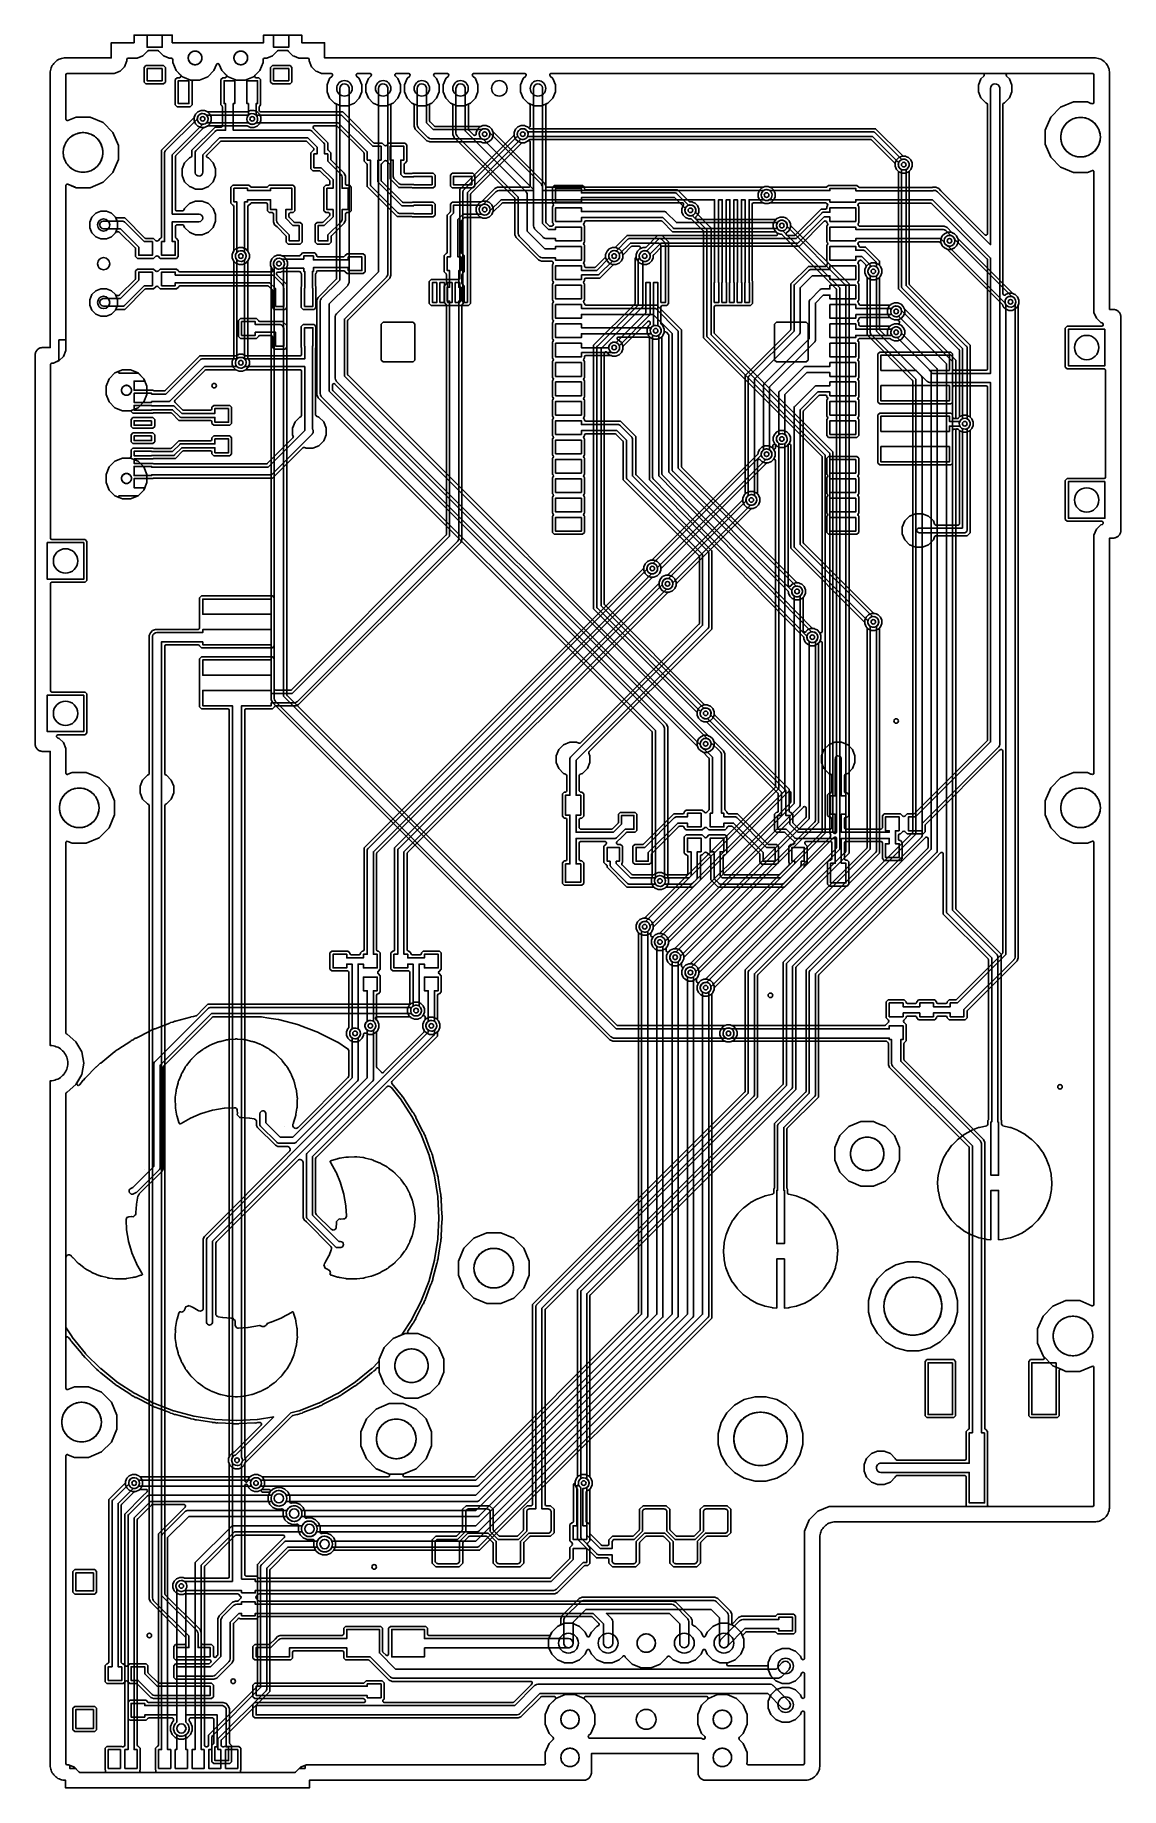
# Model space of a CAD drawing. Header units: millimetres. Extents: x -1 to 70, y 0 to 114.
import ezdxf

# ---------------------------------------------------------------- set-up
doc = ezdxf.new("R2010")
doc.units = ezdxf.units.MM

msp = doc.modelspace()

# ---------------------------------------------------------------- linework, layer by layer
at = {"layer": '16_copper'}
for points in [[(7.35, 114.5), (6.35, 114.5), (6.35, 113.7), (7.35, 113.7)], [(15.65, 114.5), (14.65, 114.5), (14.65, 113.7), (15.65, 113.7)], [(6.27, 111.3), (6.15, 111.42), (6.15, 112.38), (6.27, 112.5), (7.43, 112.5), (7.55, 112.38), (7.55, 111.42), (7.43, 111.3)], [(7.35, 112.3), (6.35, 112.3), (6.35, 111.5), (7.35, 111.5)], [(14.57, 111.3), (14.45, 111.42), (14.45, 112.38), (14.57, 112.5), (15.73, 112.5), (15.85, 112.38), (15.85, 111.42), (15.73, 111.3)], [(15.65, 112.3), (14.65, 112.3), (14.65, 111.5), (15.65, 111.5)], [(9.1, 111.5), (8.4, 111.5), (8.4, 110), (9.1, 110)], [(26.37, 104.47), (26.25, 104.59), (26.25, 105.31), (26.37, 105.43), (27.73, 105.43), (27.85, 105.31), (27.85, 104.59), (27.73, 104.47)], [(27.65, 105.23), (26.45, 105.23), (26.45, 104.68), (27.65, 104.68)], [(34.85, 98.09), (33.15, 98.09), (33.15, 97.19), (34.85, 97.19)], [(69.2, 95.2), (66.8, 95.2), (66.8, 92.8), (69.2, 92.8)], [(52.85, 94.28), (51.15, 94.28), (51.15, 93.38), (52.85, 93.38)], [(34.85, 93.01), (33.15, 93.01), (33.15, 92.11), (34.85, 92.11)], [(34.85, 91.74), (33.15, 91.74), (33.15, 90.84), (34.85, 90.84)], [(59, 91.5), (54.5, 91.5), (54.5, 90.5), (59, 90.5)], [(34.85, 90.47), (33.15, 90.47), (33.15, 89.57), (34.85, 89.57)], [(52.85, 90.47), (51.15, 90.47), (51.15, 89.57), (52.85, 89.57)], [(6.65, 88.7), (6.65, 88.7), (5.5, 88.7), (5.5, 88.7), (5.42, 88.7), (5.3, 88.82), (5.3, 89.28), (5.42, 89.4), (5.5, 89.4), (5.5, 89.4), (6.65, 89.4), (6.65, 89.4), (6.73, 89.4), (6.85, 89.28), (6.85, 88.82), (6.73, 88.7)], [(6.65, 89.2), (5.5, 89.2), (5.5, 88.9), (6.65, 88.9)], [(52.85, 89.2), (51.15, 89.2), (51.15, 88.3), (52.85, 88.3)], [(6.65, 87.7), (6.65, 87.7), (5.5, 87.7), (5.5, 87.7), (5.42, 87.7), (5.3, 87.82), (5.3, 88.28), (5.42, 88.4), (5.5, 88.4), (5.5, 88.4), (6.65, 88.4), (6.65, 88.4), (6.73, 88.4), (6.85, 88.28), (6.85, 87.82), (6.73, 87.7)], [(6.65, 88.2), (5.5, 88.2), (5.5, 87.9), (6.65, 87.9)], [(34.85, 87.93), (33.15, 87.93), (33.15, 87.03), (34.85, 87.03)], [(59, 87.5), (54.5, 87.5), (54.5, 86.5), (59, 86.5)], [(34.85, 86.66), (33.15, 86.66), (33.15, 85.76), (34.85, 85.76)], [(52.85, 86.66), (51.15, 86.66), (51.15, 85.76), (52.85, 85.76)], [(34.85, 85.39), (33.15, 85.39), (33.15, 84.49), (34.85, 84.49)], [(52.85, 85.39), (51.15, 85.39), (51.15, 84.49), (52.85, 84.49)], [(69.2, 85.2), (66.8, 85.2), (66.8, 82.8), (69.2, 82.8)], [(34.85, 84.12), (33.15, 84.12), (33.15, 83.22), (34.85, 83.22)], [(52.85, 84.12), (51.15, 84.12), (51.15, 83.22), (52.85, 83.22)], [(34.85, 82.85), (33.15, 82.85), (33.15, 81.95), (34.85, 81.95)], [(52.85, 82.85), (51.15, 82.85), (51.15, 81.95), (52.85, 81.95)], [(2.2, 81.2), (-0.2, 81.2), (-0.2, 78.8), (2.2, 78.8)], [(14.5, 77.5), (10, 77.5), (10, 76.5), (14.5, 76.5)], [(14.5, 73.5), (10, 73.5), (10, 72.5), (14.5, 72.5)], [(2.2, 71.2), (-0.2, 71.2), (-0.2, 68.8), (2.2, 68.8)], [(53.18, 38.98), (52.88, 39.11), (52.88, 39.11), (52.64, 39.21), (52.64, 39.21), (52.64, 39.21), (52.4, 39.31), (51.81, 39.9), (51.48, 40.68), (51.48, 41.52), (51.81, 42.3), (52.4, 42.89), (53.18, 43.22), (54.02, 43.22), (54.24, 43.12), (54.24, 43.12), (54.8, 42.89), (55.39, 42.3), (55.72, 41.52), (55.72, 40.68), (55.39, 39.9), (54.8, 39.31), (54.02, 38.98)], [(28.64, 31.28), (27.86, 31.61), (27.86, 31.61), (27.86, 31.61), (27.79, 31.64), (27.14, 32.29), (26.78, 33.14), (26.78, 34.06), (27.14, 34.91), (27.79, 35.56), (28.64, 35.92), (29.56, 35.92), (30.41, 35.56), (31.06, 34.91), (31.42, 34.06), (31.42, 33.14), (31.06, 32.29), (30.41, 31.64), (29.56, 31.28)], [(56.22, 28.18), (55.47, 28.38), (54.81, 28.77), (54.27, 29.31), (53.88, 29.97), (53.68, 30.72), (53.68, 31.48), (53.88, 32.23), (54.27, 32.89), (54.81, 33.43), (55.47, 33.82), (56.22, 34.02), (56.98, 34.02), (57.73, 33.82), (58.39, 33.43), (58.93, 32.89), (59.32, 32.23), (59.52, 31.48), (59.52, 30.72), (59.32, 29.97), (58.93, 29.31), (58.39, 28.77), (57.73, 28.38), (56.98, 28.18)], [(23.28, 25.08), (22.98, 25.21), (22.98, 25.21), (22.74, 25.31), (22.74, 25.31), (22.74, 25.31), (22.5, 25.41), (21.91, 26), (21.58, 26.78), (21.58, 27.62), (21.91, 28.4), (22.5, 28.99), (23.28, 29.32), (24.12, 29.32), (24.34, 29.22), (24.34, 29.22), (24.9, 28.99), (25.49, 28.4), (25.82, 27.62), (25.82, 26.78), (25.49, 26), (24.9, 25.41), (24.12, 25.08)], [(57.52, 23.8), (57.4, 23.92), (57.4, 27.48), (57.52, 27.6), (59.28, 27.6), (59.4, 27.48), (59.4, 23.92), (59.28, 23.8)], [(59.2, 27.4), (57.6, 27.4), (57.6, 24), (59.2, 24)], [(66, 27.4), (64.4, 27.4), (64.4, 24), (66, 24)], [(46.24, 19.63), (45.53, 19.82), (44.9, 20.19), (44.39, 20.7), (44.02, 21.33), (43.83, 22.04), (43.83, 22.76), (44.02, 23.47), (44.39, 24.1), (44.9, 24.61), (45.53, 24.98), (46.24, 25.17), (46.96, 25.17), (47.67, 24.98), (48.3, 24.61), (48.81, 24.1), (49.18, 23.47), (49.37, 22.76), (49.37, 22.04), (49.18, 21.33), (48.81, 20.7), (48.3, 20.19), (47.67, 19.82), (46.96, 19.63)], [(21.7, 6.32), (20.8, 6.32), (20.8, 6.17), (14.6, 6.17), (14.56, 6.17), (14.55, 6.17), (13.5, 6.17), (13.5, 5.57), (14.55, 5.57), (14.56, 5.56), (14.6, 5.56), (20.8, 5.56), (20.8, 5.42), (21.7, 5.42)]]:
    msp.add_lwpolyline(points, close=True, dxfattribs=at)
for points in [[(16.05, 0.52), (16.05, 0.52, 0.227831), (16.13, 0.57), (16.14, 0.58), (16.42, 0.86), (16.8, 1.02), (32.4, 1.02), (32.41, 1.02), (32.41, 1.02, 0.39391), (32.5, 1.12), (32.5, 1.13), (32.5, 1.13, 0.014298), (32.5, 1.14), (32.49, 1.15), (32.48, 1.18), (32.48, 1.82), (32.73, 2.42), (32.99, 2.68), (33, 2.69), (33.01, 2.69, 0.323317), (33, 2.81), (33, 2.81, 0.009764), (33, 2.82), (32.99, 2.82), (32.73, 3.08), (32.48, 3.68), (32.48, 4.32), (32.73, 4.92), (33.14, 5.32), (33.14, 5.33), (33.15, 5.34, 0.546726), (33.08, 5.49), (33.08, 5.49), (33.08, 5.49), (33.07, 5.49), (33.07, 5.49), (32.25, 5.49), (32.24, 5.49), (32.24, 5.49, 0.125733), (32.19, 5.47), (32.19, 5.47), (32.18, 5.47), (32.18, 5.46), (32.18, 5.46), (30.88, 4.16), (30.7, 4.09), (14.5, 4.09), (14.49, 4.09), (14.48, 4.09), (14.48, 4.09), (14.48, 4.09), (14.47, 4.09), (13.42, 4.09), (13.3, 4.21), (13.3, 4.98), (13.42, 5.1), (14.47, 5.1), (14.47, 5.1), (14.47, 5.1, 0.059816), (14.49, 5.1), (14.5, 5.1), (20.58, 5.1), (20.59, 5.1), (20.6, 5.11, 0.546728), (20.66, 5.26), (20.66, 5.26), (20.66, 5.27), (20.66, 5.27), (20.65, 5.27), (20.6, 5.33), (20.59, 5.33), (20.59, 5.34, 0.125734), (20.54, 5.36), (20.53, 5.36), (20.53, 5.36), (20.53, 5.36), (20.53, 5.36), (14.5, 5.36), (14.49, 5.36), (14.48, 5.36), (14.48, 5.36), (14.48, 5.36), (14.47, 5.36), (13.42, 5.36), (13.3, 5.48), (13.3, 6.25), (13.42, 6.37), (14.47, 6.37), (14.47, 6.37), (14.47, 6.37, 0.059816), (14.49, 6.37), (14.5, 6.37), (20.53, 6.37), (20.54, 6.37), (20.54, 6.37, 0.125733), (20.59, 6.39), (20.6, 6.4), (20.6, 6.4), (20.6, 6.4), (20.6, 6.4), (20.72, 6.52), (21.78, 6.52), (21.9, 6.4), (21.9, 5.33), (21.85, 5.27), (21.84, 5.27), (21.83, 5.26, 0.546726), (21.9, 5.1), (21.91, 5.1), (21.91, 5.1), (21.91, 5.1), (21.92, 5.1), (30.34, 5.1), (30.35, 5.1), (30.36, 5.1, 0.125733), (30.4, 5.12), (30.41, 5.13), (30.41, 5.13), (30.41, 5.13), (30.41, 5.13), (31.56, 6.27), (31.56, 6.27), (31.6, 6.32, 0.618822), (31.55, 6.49), (31.54, 6.49), (31.54, 6.49), (31.54, 6.49), (31.53, 6.49), (22.42, 6.49), (22.38, 6.51), (22.38, 6.51), (22.24, 6.57), (22.08, 6.73), (22.08, 6.73), (20.94, 7.87), (20.93, 7.87), (20.93, 7.88, 0.125734), (20.88, 7.9), (20.87, 7.9), (20.87, 7.9), (20.87, 7.9), (20.87, 7.9), (19.37, 7.9), (19.25, 8.02), (19.25, 8.39), (19.25, 8.4), (19.25, 8.41, 0.323309), (19.16, 8.49), (19.16, 8.49, 0.009671), (19.15, 8.49), (19.15, 8.49), (16, 8.49), (15.99, 8.49), (15.99, 8.49, 0.323309), (15.9, 8.41), (15.9, 8.4, 0.009671), (15.9, 8.4), (15.9, 8.39), (15.9, 8.02), (15.78, 7.9), (14.73, 7.9), (14.73, 7.9), (14.73, 7.9, 0.059816), (14.71, 7.9), (14.7, 7.9), (14.5, 7.9), (14.49, 7.9), (14.48, 7.9), (14.48, 7.9), (14.48, 7.9), (14.47, 7.9), (13.42, 7.9), (13.3, 8.02), (13.3, 8.79), (13.42, 8.91), (14.34, 8.91), (14.35, 8.91), (14.36, 8.91, 0.125738), (14.4, 8.93), (14.41, 8.93), (14.41, 8.94), (14.41, 8.94), (14.41, 8.94), (14.75, 9.27), (14.75, 9.27), (14.91, 9.43), (15.09, 9.51), (19.15, 9.51), (19.16, 9.51), (19.16, 9.51, 0.323309), (19.25, 9.59), (19.25, 9.6, 0.009671), (19.25, 9.6), (19.25, 9.61), (19.25, 9.98), (19.37, 10.1), (21.68, 10.1), (21.8, 9.98), (21.8, 8.48), (21.8, 8.47), (21.8, 8.47, 0.125733), (21.82, 8.42), (21.83, 8.42), (21.83, 8.41), (21.83, 8.41), (21.83, 8.41), (22.03, 8.22), (22.03, 8.21), (22.04, 8.2, 0.546726), (22.2, 8.27), (22.2, 8.28), (22.2, 8.28), (22.2, 8.28), (22.2, 8.29), (22.2, 9.98), (22.32, 10.1), (24.63, 10.1), (24.75, 9.98), (24.75, 9.61), (24.75, 9.6), (24.75, 9.59, 0.323309), (24.84, 9.51), (24.84, 9.51, 0.009671), (24.85, 9.51), (24.85, 9.51), (32.74, 9.51), (32.74, 9.51), (32.75, 9.51, 0.255509), (32.83, 9.56), (32.83, 9.57), (32.9, 9.73), (33.27, 10.1), (33.74, 10.3), (34.26, 10.3), (34.43, 10.22), (34.43, 10.22), (34.73, 10.1), (35.1, 9.73), (35.21, 9.47), (35.21, 9.46), (35.22, 9.45, 0.546721), (35.39, 9.46), (35.39, 9.46), (35.39, 9.46), (35.39, 9.46), (35.39, 9.47), (35.5, 9.73), (35.87, 10.1), (35.95, 10.13), (35.96, 10.14), (35.96, 10.14, 0.468076), (35.99, 10.29), (35.98, 10.3), (35.57, 10.71), (35.56, 10.72), (35.56, 10.72, 0.125734), (35.51, 10.74), (35.5, 10.74), (35.5, 10.74), (35.5, 10.74), (35.5, 10.74), (13.72, 10.74), (13.71, 10.74), (13.71, 10.74, 0.125733), (13.66, 10.72), (13.65, 10.72), (13.65, 10.72), (13.65, 10.71), (13.65, 10.71), (13.53, 10.6), (12.47, 10.6), (12.46, 10.6, 0.373899), (12.33, 10.61), (12.33, 10.61, 0.009764), (12.32, 10.6), (12.32, 10.6), (12.04, 10.32), (12.03, 10.31), (12.03, 10.31, 0.125734), (12.01, 10.26), (12.01, 10.25), (12.01, 10.25), (12.01, 10.25), (12.01, 10.25), (12.01, 7.9), (11.93, 7.71), (10.92, 6.7), (10.74, 6.63), (9.3, 6.63), (9.29, 6.63), (9.28, 6.63), (9.28, 6.63), (9.28, 6.63), (9.27, 6.63), (8.22, 6.63), (8.1, 6.75), (8.1, 7.52), (8.22, 7.64), (9.27, 7.64), (9.27, 7.64), (9.27, 7.64, 0.059816), (9.29, 7.64), (9.3, 7.64), (10.38, 7.64), (10.39, 7.64), (10.4, 7.64, 0.125735), (10.44, 7.66), (10.45, 7.67), (10.45, 7.67), (10.45, 7.67), (10.45, 7.67), (10.51, 7.73), (10.52, 7.74), (10.53, 7.75, 0.546726), (10.46, 7.9), (10.45, 7.9), (10.45, 7.9), (10.45, 7.9), (10.44, 7.9), (9.53, 7.9), (9.53, 7.9), (9.53, 7.9, 0.059816), (9.51, 7.9), (9.5, 7.9), (9.3, 7.9), (9.29, 7.9), (9.28, 7.9), (9.28, 7.9), (9.28, 7.9), (9.27, 7.9), (8.22, 7.9), (8.1, 8.02), (8.1, 8.79), (8.22, 8.91), (8.79, 8.91), (8.8, 8.91), (8.81, 8.91, 0.323309), (8.89, 8.99), (8.89, 9, 0.009671), (8.89, 9), (8.89, 9.01), (8.89, 9.35), (8.89, 9.36), (8.89, 9.36, 0.125733), (8.87, 9.41), (8.87, 9.41), (8.87, 9.42), (8.86, 9.42), (8.86, 9.42), (6.57, 11.71), (6.49, 11.9), (6.49, 63.95), (6.49, 63.95), (6.49, 63.95, 0.255516), (6.44, 64.04), (6.43, 64.04), (6.38, 64.06), (6.06, 64.38), (5.9, 64.78), (5.9, 65.22), (6.06, 65.62), (6.38, 65.94), (6.43, 65.96, 0.265607), (6.49, 66.04), (6.49, 66.05), (6.49, 75.1), (6.57, 75.29), (6.71, 75.43), (6.9, 75.51), (9.7, 75.51), (9.71, 75.51), (9.71, 75.51, 0.323309), (9.8, 75.59), (9.8, 75.6, 0.009671), (9.8, 75.6), (9.8, 75.61), (9.8, 77.58), (9.92, 77.7), (14.58, 77.7), (14.7, 77.58), (14.7, 74.42), (14.58, 74.3), (9.92, 74.3), (9.79, 74.42), (9.79, 74.43), (9.79, 74.43, 0.255512), (9.71, 74.49), (9.71, 74.49, 0.009671), (9.7, 74.49), (9.7, 74.49), (7.61, 74.49), (7.6, 74.49), (7.59, 74.49, 0.323309), (7.51, 74.41), (7.51, 74.4, 0.009671), (7.51, 74.4), (7.51, 74.39), (7.51, 66.05), (7.51, 66.05), (7.51, 66.05, 0.255516), (7.56, 65.96), (7.57, 65.96), (7.62, 65.94), (7.94, 65.62), (8.1, 65.22), (8.1, 64.78), (7.94, 64.38), (7.62, 64.06), (7.57, 64.04, 0.265607), (7.51, 63.96), (7.51, 63.95), (7.51, 12.25), (7.51, 12.24), (7.51, 12.24, 0.125733), (7.53, 12.19), (7.53, 12.19), (7.53, 12.18), (7.54, 12.18), (7.54, 12.18), (9.83, 9.89), (9.91, 9.7), (9.91, 9.01), (9.91, 9), (9.91, 8.99, 0.323309), (9.99, 8.91), (10, 8.91, 0.009671), (10, 8.91), (10.01, 8.91), (10.58, 8.91), (10.7, 8.79), (10.7, 8.16), (10.7, 8.15), (10.71, 8.14, 0.54672), (10.86, 8.08), (10.87, 8.08), (10.87, 8.09), (10.87, 8.09), (10.87, 8.09), (10.96, 8.18), (10.97, 8.19), (10.97, 8.19, 0.125734), (10.99, 8.24), (10.99, 8.25), (10.99, 8.25), (10.99, 8.25), (10.99, 8.25), (10.99, 10.6), (11.07, 10.79), (11.96, 11.68), (12.15, 11.76), (12.28, 11.76), (12.29, 11.76), (12.29, 11.76, 0.125741), (12.34, 11.78), (12.35, 11.78), (12.35, 11.78), (12.35, 11.79), (12.35, 11.79), (12.49, 11.93), (12.5, 11.94), (12.5, 11.94, 0.323312), (12.5, 12.06), (12.5, 12.06, 0.009752), (12.5, 12.07), (12.49, 12.07), (12.35, 12.21), (12.34, 12.22), (12.34, 12.22, 0.125734), (12.29, 12.24), (12.28, 12.24), (12.28, 12.24), (12.28, 12.24), (12.28, 12.24), (8.85, 12.24), (8.85, 12.24), (8.85, 12.24, 0.062622), (8.82, 12.24), (8.81, 12.23), (8.71, 12.19), (8.49, 12.19), (8.28, 12.28), (8.13, 12.43), (8.04, 12.64), (8.04, 12.86), (8.13, 13.07), (8.28, 13.22), (8.49, 13.31), (8.71, 13.31), (8.81, 13.27), (8.81, 13.27), (8.81, 13.27), (8.82, 13.26), (8.83, 13.26), (8.83, 13.26), (8.83, 13.26), (8.85, 13.26), (11.64, 13.26), (11.65, 13.26), (11.66, 13.26, 0.323309), (11.74, 13.34), (11.74, 13.35, 0.009671), (11.74, 13.35), (11.74, 13.36), (11.74, 20.75), (11.74, 20.75), (11.74, 20.75, 0.062622), (11.74, 20.78), (11.73, 20.79), (11.69, 20.89), (11.69, 21.11), (11.73, 21.21), (11.73, 21.21), (11.73, 21.21), (11.74, 21.22), (11.74, 21.23), (11.74, 21.23), (11.74, 21.23), (11.74, 21.25), (11.74, 70.2), (11.74, 70.21), (11.74, 70.21, 0.323309), (11.66, 70.3), (11.65, 70.3, 0.009671), (11.65, 70.3), (11.64, 70.3), (9.92, 70.3), (9.8, 70.42), (9.8, 73.58), (9.92, 73.7), (14.58, 73.7), (14.7, 73.58), (14.7, 71.61), (14.7, 71.6), (14.7, 71.59, 0.323309), (14.79, 71.51), (14.79, 71.51, 0.009671), (14.8, 71.51), (14.8, 71.51), (15.75, 71.51), (15.76, 71.51), (15.76, 71.51, 0.125733), (15.81, 71.53), (15.81, 71.53), (15.82, 71.53), (15.82, 71.54), (15.82, 71.54), (25.96, 81.68), (25.97, 81.69), (25.97, 81.69, 0.125734), (25.99, 81.74), (25.99, 81.75), (25.99, 81.75), (25.99, 81.75), (25.99, 81.75), (25.99, 96.78), (25.99, 96.79), (25.99, 96.79, 0.125733), (25.97, 96.84), (25.97, 96.85), (25.97, 96.85), (25.96, 96.85), (25.96, 96.85), (25.85, 96.97), (25.85, 98.03), (25.96, 98.15), (25.97, 98.16), (25.97, 98.16, 0.125734), (25.99, 98.21), (25.99, 98.22), (25.99, 98.22), (25.99, 98.22), (25.99, 98.22), (25.99, 98.78), (25.99, 98.79), (25.99, 98.79, 0.125733), (25.97, 98.84), (25.97, 98.85), (25.97, 98.85), (25.96, 98.85), (25.96, 98.85), (25.85, 98.97), (25.85, 100.03), (25.97, 100.16), (25.98, 100.16), (25.98, 100.16, 0.255512), (26.04, 100.24), (26.04, 100.24, 0.009671), (26.04, 100.25), (26.04, 100.25), (26.04, 102.69), (26.22, 102.86), (26.22, 102.87), (26.23, 102.88, 0.125734), (26.25, 102.92), (26.25, 102.93), (26.25, 102.93), (26.25, 102.93), (26.25, 102.93), (26.25, 103.41), (26.37, 103.53), (26.86, 103.53), (26.86, 103.53), (26.86, 103.53, 0.062622), (26.88, 103.53), (26.9, 103.54), (26.95, 103.56), (28.25, 103.56), (28.25, 103.56), (28.25, 103.56, 0.062622), (28.28, 103.56), (28.29, 103.57), (28.39, 103.61), (28.61, 103.61), (28.81, 103.52), (28.81, 103.52), (28.81, 103.52), (28.82, 103.52), (28.97, 103.37), (29.06, 103.16), (29.06, 102.94), (28.97, 102.73), (28.82, 102.58), (28.61, 102.49), (28.39, 102.49), (28.29, 102.53), (28.29, 102.53), (28.29, 102.53), (28.28, 102.54), (28.27, 102.54), (28.27, 102.54), (28.27, 102.54), (28.25, 102.54), (27.23, 102.54), (27.22, 102.54), (27.22, 102.54, 0.125733), (27.17, 102.52), (27.16, 102.52), (27.16, 102.52), (27.16, 102.51), (27.16, 102.51), (26.99, 102.34), (26.98, 102.33), (26.98, 102.33, 0.125734), (26.96, 102.28), (26.96, 102.27), (26.96, 102.27), (26.96, 102.27), (26.96, 102.27), (26.96, 100.25), (26.96, 100.24), (26.96, 100.24, 0.238058), (27.03, 100.16), (27.03, 100.16), (27.15, 100.03), (27.15, 98.97), (27.04, 98.85), (27.03, 98.84), (27.03, 98.84, 0.125734), (27.01, 98.79), (27.01, 98.78), (27.01, 98.78), (27.01, 98.78), (27.01, 98.78), (27.01, 98.22), (27.01, 98.21), (27.01, 98.21, 0.125733), (27.03, 98.16), (27.03, 98.15), (27.03, 98.15), (27.04, 98.15), (27.04, 98.15), (27.15, 98.03), (27.15, 96.97), (27.04, 96.85), (27.03, 96.84), (27.03, 96.84, 0.125734), (27.01, 96.79), (27.01, 96.78), (27.01, 96.78), (27.01, 96.78), (27.01, 96.78), (27.01, 81.4), (26.93, 81.21), (16.29, 70.57), (16.1, 70.49), (14.8, 70.49), (14.79, 70.49), (14.79, 70.49, 0.247319), (14.71, 70.42), (14.58, 70.3), (12.86, 70.3), (12.85, 70.3), (12.84, 70.3, 0.323309), (12.76, 70.21), (12.76, 70.21, 0.009671), (12.76, 70.2), (12.76, 70.2), (12.76, 21.25), (12.76, 21.25), (12.76, 21.25, 0.062622), (12.76, 21.22), (12.77, 21.21), (12.81, 21.11), (12.81, 20.89), (12.77, 20.79), (12.77, 20.79), (12.77, 20.79), (12.76, 20.78), (12.76, 20.77), (12.76, 20.77), (12.76, 20.77), (12.76, 20.75), (12.76, 19.67), (12.76, 19.66), (12.76, 19.65, 0.722103), (12.94, 19.61), (12.95, 19.63), (13.03, 19.82), (13.18, 19.97), (13.39, 20.06), (13.61, 20.06), (13.69, 20.02), (13.69, 20.02), (13.69, 20.02), (13.82, 19.97), (13.85, 19.94, 0.162863), (13.91, 19.91), (13.92, 19.91), (13.92, 19.91), (13.92, 19.91), (13.92, 19.91), (22.17, 19.91), (22.17, 19.91), (22.18, 19.91, 0.722103), (22.22, 20.09), (22.2, 20.1), (22.2, 20.1), (22.2, 20.1), (22.2, 20.1), (21.39, 20.44), (20.74, 21.09), (20.38, 21.94), (20.38, 22.86), (20.74, 23.71), (21.39, 24.36), (22.24, 24.72), (23.16, 24.72), (24.01, 24.36), (24.66, 23.71), (25.02, 22.86), (25.02, 21.94), (24.66, 21.09), (24.01, 20.44), (23.2, 20.1), (23.19, 20.1), (23.19, 20.09, 0.722103), (23.22, 19.91), (23.23, 19.91), (27.79, 19.91), (27.8, 19.91), (27.8, 19.91, 0.125733), (27.85, 19.93), (27.86, 19.93), (27.86, 19.93), (27.86, 19.93), (27.86, 19.94), (38.56, 30.64), (38.57, 30.64), (38.57, 30.65, 0.125734), (38.59, 30.7), (38.59, 30.7), (38.59, 30.71), (38.59, 30.71), (38.59, 30.71), (38.59, 55.58), (38.59, 55.59), (38.59, 55.59, 0.125733), (38.57, 55.64), (38.57, 55.64), (38.57, 55.65), (38.57, 55.65), (38.56, 55.65), (38.53, 55.68), (38.44, 55.89), (38.44, 56.11), (38.53, 56.32), (38.68, 56.47), (38.89, 56.56), (39.11, 56.56), (39.19, 56.52), (39.19, 56.52), (39.19, 56.52), (39.32, 56.47), (39.47, 56.32), (39.56, 56.11), (39.56, 55.89), (39.47, 55.68), (39.44, 55.65, 0.162857), (39.41, 55.59), (39.41, 55.58), (39.41, 55.58), (39.41, 55.58), (39.41, 55.58), (39.41, 55.43), (39.41, 55.42), (39.41, 55.41, 0.54673), (39.57, 55.35), (39.57, 55.36), (39.57, 55.36), (39.57, 55.36), (39.58, 55.36), (39.68, 55.47), (39.89, 55.56), (40.11, 55.56), (40.19, 55.52), (40.19, 55.52), (40.19, 55.52), (40.32, 55.47), (40.47, 55.32), (40.56, 55.11), (40.56, 54.89), (40.47, 54.68), (40.44, 54.65, 0.162857), (40.41, 54.59), (40.41, 54.58), (40.41, 54.58), (40.41, 54.58), (40.41, 54.58), (40.41, 54.43), (40.41, 54.42), (40.41, 54.41, 0.54673), (40.57, 54.35), (40.57, 54.36), (40.57, 54.36), (40.57, 54.36), (40.58, 54.36), (40.68, 54.47), (40.89, 54.56), (41.11, 54.56), (41.19, 54.52), (41.19, 54.52), (41.19, 54.52), (41.32, 54.47), (41.47, 54.32), (41.56, 54.11), (41.56, 53.89), (41.47, 53.68), (41.44, 53.65, 0.162857), (41.41, 53.59), (41.41, 53.58), (41.41, 53.58), (41.41, 53.58), (41.41, 53.58), (41.41, 53.43), (41.41, 53.42), (41.41, 53.41, 0.54673), (41.57, 53.35), (41.57, 53.36), (41.57, 53.36), (41.57, 53.36), (41.58, 53.36), (41.68, 53.47), (41.89, 53.56), (42.11, 53.56), (42.19, 53.52), (42.19, 53.52), (42.19, 53.52), (42.32, 53.47), (42.47, 53.32), (42.56, 53.11), (42.56, 52.89), (42.47, 52.68), (42.44, 52.65, 0.162857), (42.41, 52.59), (42.41, 52.58), (42.41, 52.58), (42.41, 52.58), (42.41, 52.58), (42.41, 52.43), (42.41, 52.42), (42.41, 52.41, 0.54673), (42.57, 52.35), (42.57, 52.36), (42.57, 52.36), (42.57, 52.36), (42.58, 52.36), (42.68, 52.47), (42.89, 52.56), (43.11, 52.56), (43.19, 52.52), (43.19, 52.52), (43.19, 52.52), (43.32, 52.47), (43.47, 52.32), (43.56, 52.11), (43.56, 51.89), (43.47, 51.68), (43.44, 51.65, 0.162857), (43.41, 51.59), (43.41, 51.58), (43.41, 51.58), (43.41, 51.58), (43.41, 51.58), (43.41, 30.33), (28.17, 15.09), (18.64, 15.09), (18.63, 15.09), (18.63, 15.09, 0.125733), (18.58, 15.07), (18.57, 15.07), (18.57, 15.07), (18.57, 15.07), (18.57, 15.06), (18.4, 14.9), (18.14, 14.79), (17.86, 14.79), (17.6, 14.9), (17.4, 15.1), (17.29, 15.36), (17.29, 15.64), (17.3, 15.67, 0.546734), (17.2, 15.81), (17.19, 15.81), (17.18, 15.81), (17.18, 15.8), (17.18, 15.8), (17.18, 15.8), (17.17, 15.8), (17.14, 15.79), (16.86, 15.79), (16.6, 15.9), (16.4, 16.1), (16.29, 16.36), (16.29, 16.64), (16.3, 16.67, 0.546722), (16.2, 16.81), (16.19, 16.81), (16.18, 16.81), (16.18, 16.8), (16.18, 16.8), (16.18, 16.8), (16.17, 16.8), (16.14, 16.79), (15.86, 16.79), (15.6, 16.9), (15.4, 17.1), (15.29, 17.36), (15.29, 17.64), (15.3, 17.67, 0.546723), (15.2, 17.81), (15.19, 17.81), (15.18, 17.81), (15.18, 17.8), (15.18, 17.8), (15.18, 17.8), (15.17, 17.8), (15.14, 17.79), (14.86, 17.79), (14.6, 17.9), (14.4, 18.1), (14.29, 18.36), (14.29, 18.64), (14.4, 18.9), (14.42, 18.92, 0.61883), (14.36, 19.09), (14.36, 19.09), (14.36, 19.09), (14.35, 19.09), (14.35, 19.09), (13.92, 19.09), (13.91, 19.09), (13.91, 19.09, 0.125736), (13.86, 19.07), (13.86, 19.07), (13.85, 19.07), (13.85, 19.07), (13.85, 19.06), (13.82, 19.03), (13.61, 18.94), (13.39, 18.94), (13.18, 19.03), (13.03, 19.18), (12.95, 19.37), (12.95, 19.38), (12.95, 19.38, 0.722103), (12.76, 19.35), (12.76, 19.33), (12.76, 13.5), (12.76, 13.49), (12.76, 13.49, 0.323309), (12.84, 13.4), (12.85, 13.4, 0.009671), (12.85, 13.4), (12.86, 13.4), (13.53, 13.4), (13.65, 13.29), (13.66, 13.28), (13.66, 13.28, 0.125734), (13.71, 13.26), (13.72, 13.26), (13.72, 13.26), (13.72, 13.26), (13.72, 13.26), (32.75, 13.26), (32.76, 13.26), (32.76, 13.26, 0.125733), (32.81, 13.28), (32.81, 13.28), (32.82, 13.28), (32.82, 13.29), (32.82, 13.29), (34.07, 14.54), (34.07, 14.54), (34.08, 14.55, 0.125734), (34.1, 14.59), (34.1, 14.6), (34.1, 14.6), (34.1, 14.6), (34.1, 14.61), (34.1, 15.28), (34.24, 15.43), (34.25, 15.44), (34.25, 15.44, 0.323312), (34.25, 15.56), (34.25, 15.56, 0.009752), (34.25, 15.57), (34.24, 15.57), (34.1, 15.72), (34.1, 16.78), (34.22, 16.9), (34.24, 16.9, 0.373881), (34.34, 16.99), (34.34, 16.99, 0.009671), (34.34, 17), (34.34, 17), (34.34, 19.42), (34.41, 19.49), (34.42, 19.49), (34.42, 19.5, 0.125734), (34.44, 19.55), (34.44, 19.55), (34.44, 19.56), (34.44, 19.56), (34.44, 19.56), (34.44, 19.61), (34.53, 19.82), (34.68, 19.97), (34.89, 20.06), (35.11, 20.06), (35.19, 20.02), (35.19, 20.02), (35.19, 20.02), (35.32, 19.97), (35.47, 19.82), (35.56, 19.61), (35.56, 19.39), (35.47, 19.18), (35.32, 19.03), (35.22, 18.99), (35.22, 18.99), (35.21, 18.99, 0.255512), (35.16, 18.91), (35.16, 18.9), (35.16, 17), (35.16, 16.99), (35.16, 16.99, 0.323309), (35.24, 16.9), (35.25, 16.9), (35.25, 16.9), (35.25, 16.9), (35.26, 16.9), (35.28, 16.9), (35.4, 16.78), (35.4, 15.72), (35.26, 15.57), (35.25, 15.56), (35.25, 15.56, 0.323317), (35.25, 15.44), (35.25, 15.44, 0.009764), (35.25, 15.43), (35.26, 15.43), (35.4, 15.28), (35.4, 14.22), (35.28, 14.1), (35.11, 14.1), (35.1, 14.1), (35.09, 14.1, 0.125733), (35.05, 14.08), (35.04, 14.07), (35.04, 14.07), (35.04, 14.07), (35.04, 14.07), (33.29, 12.32), (33.1, 12.24), (13.72, 12.24), (13.71, 12.24), (13.71, 12.24, 0.125733), (13.66, 12.22), (13.65, 12.22), (13.65, 12.22), (13.65, 12.21), (13.65, 12.21), (13.51, 12.07), (13.5, 12.06), (13.5, 12.06, 0.32331), (13.5, 11.94), (13.5, 11.94, 0.009764), (13.5, 11.93), (13.51, 11.93), (13.65, 11.79), (13.66, 11.78), (13.66, 11.78, 0.125734), (13.71, 11.76), (13.72, 11.76), (13.72, 11.76), (13.72, 11.76), (13.72, 11.76), (40.85, 11.76), (41.04, 11.68), (42.03, 10.69), (42.11, 10.5), (42.11, 10.26), (42.11, 10.26), (42.11, 10.25, 0.255509), (42.16, 10.17), (42.17, 10.17), (42.27, 10.12), (42.27, 10.12), (42.27, 10.12), (42.33, 10.1), (42.7, 9.73), (42.81, 9.47), (42.81, 9.46), (42.82, 9.45, 0.54673), (42.99, 9.46), (42.99, 9.46), (42.99, 9.46), (42.99, 9.46), (42.99, 9.47), (43.1, 9.73), (43.47, 10.1), (43.94, 10.3), (44.46, 10.3), (44.62, 10.23), (44.62, 10.23), (44.63, 10.23, 0.255517), (44.72, 10.24), (44.73, 10.25), (45.16, 10.68), (45.35, 10.76), (47.53, 10.76), (47.54, 10.76), (47.54, 10.76, 0.125733), (47.59, 10.78), (47.6, 10.78), (47.6, 10.78), (47.6, 10.79), (47.6, 10.79), (47.72, 10.9), (48.78, 10.9), (48.9, 10.78), (48.9, 9.72), (48.78, 9.6), (47.72, 9.6), (47.6, 9.71), (47.59, 9.72), (47.59, 9.72, 0.125734), (47.54, 9.74), (47.53, 9.74), (47.53, 9.74), (47.53, 9.74), (47.53, 9.74), (45.7, 9.74), (45.69, 9.74), (45.69, 9.74, 0.125733), (45.64, 9.72), (45.64, 9.72), (45.63, 9.72), (45.63, 9.71), (45.63, 9.71), (45.45, 9.53), (45.45, 9.53), (45.45, 9.53, 0.255514), (45.42, 9.43), (45.43, 9.42), (45.5, 9.26), (45.5, 8.74), (45.3, 8.27), (44.93, 7.9), (44.45, 7.7), (44.44, 7.7), (44.44, 7.7, 0.722103), (44.47, 7.51), (44.49, 7.51), (47.01, 7.51), (47.02, 7.51), (47.02, 7.51, 0.323309), (47.11, 7.59), (47.11, 7.6, 0.009671), (47.11, 7.6), (47.11, 7.61), (47.11, 7.73), (47.28, 8.15), (47.6, 8.47), (48.02, 8.64), (48.48, 8.64), (48.52, 8.62), (48.52, 8.62), (48.77, 8.52), (48.77, 8.52), (48.9, 8.47), (49.22, 8.15), (49.29, 7.97), (49.29, 7.97), (49.3, 7.96, 0.722103), (49.48, 8), (49.48, 8.01), (49.48, 16.35), (49.79, 17.09), (50.36, 17.66), (51.1, 17.97), (60.01, 17.97), (60.02, 17.97), (60.03, 17.97, 0.419234), (60.1, 18.1), (60.1, 18.11), (60.1, 19.89), (60.1, 19.9), (60.1, 19.91, 0.323309), (60.01, 19.99), (60.01, 19.99, 0.009671), (60, 19.99), (60, 19.99), (55.55, 19.99), (55.55, 19.99), (55.55, 19.99, 0.255516), (55.46, 19.94), (55.46, 19.93), (55.44, 19.88), (55.12, 19.56), (54.72, 19.4), (54.28, 19.4), (54.01, 19.51), (54.01, 19.51), (54.01, 19.51), (53.88, 19.56), (53.56, 19.88), (53.4, 20.28), (53.4, 20.72), (53.56, 21.12), (53.88, 21.44), (54.28, 21.6), (54.72, 21.6), (55.12, 21.44), (55.44, 21.12), (55.46, 21.07, 0.265607), (55.54, 21.01), (55.55, 21.01), (60, 21.01), (60.01, 21.01), (60.01, 21.01, 0.323309), (60.1, 21.09), (60.1, 21.1, 0.009671), (60.1, 21.1), (60.1, 21.11), (60.1, 22.88), (60.22, 23.01), (60.23, 23.01), (60.23, 23.01, 0.255512), (60.29, 23.09), (60.29, 23.09, 0.009671), (60.29, 23.1), (60.29, 23.1), (60.29, 41.5), (60.29, 41.51), (60.29, 41.51, 0.125733), (60.27, 41.56), (60.27, 41.56), (60.27, 41.57), (60.26, 41.57), (60.26, 41.57), (55.07, 46.76), (54.99, 46.95), (54.99, 48.33), (54.99, 48.34), (54.99, 48.34, 0.125733), (54.97, 48.39), (54.97, 48.4), (54.97, 48.4), (54.96, 48.4), (54.96, 48.4), (54.9, 48.46), (54.89, 48.47), (54.89, 48.47, 0.125734), (54.84, 48.49), (54.83, 48.49), (54.83, 48.49), (54.83, 48.49), (54.83, 48.49), (44.75, 48.49), (44.75, 48.49), (44.75, 48.49, 0.062622), (44.72, 48.49), (44.71, 48.48), (44.61, 48.44), (44.39, 48.44), (44.18, 48.53), (44.03, 48.68), (43.94, 48.89), (43.94, 49.11), (44.03, 49.32), (44.18, 49.47), (44.39, 49.56), (44.61, 49.56), (44.69, 49.52), (44.69, 49.52), (44.69, 49.52), (44.71, 49.52, 0.000728), (44.71, 49.52), (44.72, 49.51), (44.73, 49.51), (44.73, 49.51), (44.73, 49.51), (44.75, 49.51), (54.75, 49.51), (54.76, 49.51), (54.76, 49.51, 0.247319), (54.84, 49.58), (54.99, 49.73), (55, 49.74), (55, 49.74, 0.323317), (55, 49.86), (55, 49.86, 0.009764), (55, 49.87), (54.99, 49.87), (54.85, 50.02), (54.85, 51.08), (54.97, 51.2), (56.03, 51.2), (56.15, 51.08), (56.15, 51.06, 0.373881), (56.24, 50.96), (56.24, 50.96, 0.009671), (56.25, 50.96), (56.25, 50.96), (56.75, 50.96), (56.76, 50.96), (56.76, 50.96, 0.323309), (56.85, 51.04), (56.85, 51.05), (56.85, 51.05), (56.85, 51.05), (56.85, 51.06), (56.85, 51.08), (56.97, 51.2), (58.03, 51.2), (58.15, 51.08), (58.15, 51.06, 0.373881), (58.24, 50.96), (58.24, 50.96, 0.009671), (58.25, 50.96), (58.25, 50.96), (58.75, 50.96), (58.76, 50.96), (58.76, 50.96, 0.323309), (58.85, 51.04), (58.85, 51.05), (58.85, 51.05), (58.85, 51.05), (58.85, 51.06), (58.85, 51.08), (58.97, 51.2), (59.39, 51.2), (59.4, 51.2), (59.41, 51.2, 0.125733), (59.45, 51.22), (59.46, 51.23), (59.46, 51.23), (59.46, 51.23), (59.46, 51.23), (62.46, 54.23), (62.47, 54.24), (62.47, 54.24, 0.125734), (62.49, 54.29), (62.49, 54.3), (62.49, 54.3), (62.49, 54.3), (62.49, 54.3), (62.49, 67.53), (62.49, 67.54), (62.49, 67.55, 0.546728), (62.33, 67.61), (62.33, 67.61), (62.33, 67.61), (62.33, 67.61), (62.32, 67.6), (62.27, 67.56), (62.27, 67.56), (57.43, 62.71), (57.43, 62.71), (57.42, 62.7, 0.125734), (57.4, 62.66), (57.4, 62.65), (57.4, 62.65), (57.4, 62.65), (57.4, 62.64), (57.4, 62.22), (57.28, 62.1), (56.22, 62.1), (56.07, 62.24), (56.06, 62.25), (56.06, 62.25, 0.323317), (55.94, 62.25), (55.94, 62.25, 0.009764), (55.93, 62.25), (55.93, 62.24), (55.78, 62.1), (55.76, 62.1, 0.373881), (55.66, 62.01), (55.66, 62.01, 0.009671), (55.66, 62), (55.66, 62), (55.66, 61.75), (55.66, 61.74), (55.66, 61.74, 0.323309), (55.74, 61.65), (55.75, 61.65), (55.75, 61.65), (55.75, 61.65), (55.76, 61.65), (55.78, 61.65), (55.9, 61.53), (55.9, 60.47), (55.78, 60.35), (54.72, 60.35), (54.6, 60.47), (54.6, 61.49), (54.6, 61.5), (54.6, 61.51, 0.323309), (54.51, 61.59), (54.51, 61.59, 0.009671), (54.5, 61.59), (54.5, 61.59), (52.21, 61.59), (52.2, 61.59), (52.19, 61.59, 0.323309), (52.11, 61.51), (52.11, 61.5, 0.009671), (52.11, 61.5), (52.11, 61.49), (52.11, 60.47), (52.11, 60.46), (52.11, 60.46, 0.323309), (52.19, 60.37), (52.2, 60.37, 0.009671), (52.2, 60.37), (52.21, 60.37), (52.28, 60.37), (52.4, 60.25), (52.4, 58.79), (52.28, 58.67), (51.12, 58.67), (51, 58.79), (51, 60.25), (51.12, 60.37), (51.19, 60.37), (51.2, 60.37), (51.21, 60.37, 0.323309), (51.29, 60.46), (51.29, 60.46, 0.009671), (51.29, 60.47), (51.29, 60.47), (51.29, 61.49), (51.29, 61.5), (51.29, 61.51, 0.323309), (51.21, 61.59), (51.2, 61.59, 0.009671), (51.2, 61.59), (51.19, 61.59), (49.6, 61.59), (49.59, 61.59), (49.58, 61.59, 0.54673), (49.52, 61.43), (49.52, 61.43), (49.52, 61.43), (49.52, 61.43), (49.53, 61.42), (49.67, 61.28), (49.67, 60.22), (49.55, 60.09), (49.54, 60.09), (49.53, 60.09, 0.255512), (49.47, 60.01), (49.47, 60.01, 0.009671), (49.47, 60), (49.47, 60), (49.47, 59.9), (48.17, 58.59), (43.83, 58.59), (43.34, 59.08), (43.34, 60.61), (43.34, 60.62), (43.34, 60.63, 0.323309), (43.26, 60.71), (43.25, 60.71), (43.25, 60.71), (43.25, 60.71), (43.24, 60.71), (43.22, 60.71), (43.07, 60.86), (43.06, 60.86), (43.06, 60.87, 0.323317), (42.94, 60.87), (42.94, 60.86, 0.009764), (42.93, 60.86), (42.93, 60.86), (42.78, 60.71), (42.76, 60.71, 0.373881), (42.66, 60.63), (42.66, 60.62, 0.009671), (42.66, 60.62), (42.66, 60.61), (42.66, 59.08), (42.17, 58.59), (40.42, 58.59), (40.41, 58.59), (40.41, 58.59, 0.125733), (40.36, 58.57), (40.36, 58.57), (40.35, 58.57), (40.35, 58.57), (40.35, 58.56), (40.32, 58.53), (40.11, 58.44), (39.89, 58.44), (39.68, 58.53), (39.65, 58.56, 0.162857), (39.59, 58.59), (39.58, 58.59), (39.58, 58.59), (39.58, 58.59), (39.58, 58.59), (37.83, 58.59), (36.53, 59.9), (36.53, 60), (36.53, 60.01), (36.53, 60.01, 0.236589), (36.46, 60.09), (36.45, 60.09), (36.33, 60.22), (36.33, 61.28), (36.47, 61.42), (36.48, 61.43), (36.48, 61.44, 0.546726), (36.41, 61.59), (36.41, 61.59), (36.41, 61.59), (36.41, 61.59), (36.4, 61.59), (34.81, 61.59), (34.8, 61.59), (34.79, 61.59, 0.323309), (34.71, 61.51), (34.71, 61.5, 0.009671), (34.71, 61.5), (34.71, 61.49), (34.71, 60.42), (34.71, 60.41), (34.71, 60.41, 0.323309), (34.79, 60.32), (34.8, 60.32, 0.009671), (34.8, 60.32), (34.81, 60.32), (34.88, 60.32), (35, 60.2), (35, 58.84), (34.88, 58.72), (33.72, 58.72), (33.6, 58.84), (33.6, 60.2), (33.72, 60.32), (33.79, 60.32), (33.8, 60.32), (33.81, 60.32, 0.323309), (33.89, 60.41), (33.89, 60.41, 0.009671), (33.89, 60.42), (33.89, 60.42), (33.89, 63.03), (33.89, 63.04), (33.89, 63.04, 0.323309), (33.81, 63.13), (33.8, 63.13, 0.009671), (33.8, 63.13), (33.79, 63.13), (33.72, 63.13), (33.6, 63.25), (33.6, 64.71), (33.72, 64.83), (33.79, 64.83), (33.8, 64.83), (33.81, 64.83, 0.323309), (33.89, 64.92), (33.89, 64.92, 0.009671), (33.89, 64.93), (33.89, 64.93), (33.89, 65.91), (33.89, 65.91), (33.89, 65.91, 0.255516), (33.84, 65.99), (33.83, 66), (33.81, 66.01), (33.81, 66.01), (33.81, 66.01), (33.68, 66.06), (33.36, 66.38), (33.2, 66.78), (33.2, 67.22), (33.36, 67.62), (33.68, 67.94), (34.08, 68.1), (34.52, 68.1), (34.68, 68.04), (34.68, 68.04), (34.68, 68.04, 0.255517), (34.77, 68.05), (34.79, 68.06), (42.56, 75.84), (42.57, 75.84), (42.57, 75.85, 0.125734), (42.59, 75.9), (42.59, 75.9), (42.59, 75.91), (42.59, 75.91), (42.59, 75.91), (42.59, 80.29), (42.59, 80.3), (42.59, 80.3, 0.125733), (42.57, 80.35), (42.57, 80.36), (42.57, 80.36), (42.57, 80.36), (42.56, 80.36), (37.59, 85.33), (37.59, 87.79), (37.59, 87.8), (37.59, 87.8, 0.125733), (37.57, 87.85), (37.57, 87.86), (37.57, 87.86), (37.57, 87.86), (37.56, 87.86), (37.11, 88.31), (37.11, 88.32), (37.1, 88.32, 0.125734), (37.05, 88.34), (37.05, 88.34), (37.04, 88.34), (37.04, 88.34), (37.04, 88.34), (35.15, 88.34), (35.14, 88.34), (35.14, 88.34, 0.323309), (35.05, 88.26), (35.05, 88.25), (35.05, 88.25), (35.05, 88.25), (35.05, 88.24), (35.05, 88.22), (35.02, 88.19, 0.373887), (35.01, 88.05), (35.02, 88.05, 0.009675), (35.02, 88.05), (35.02, 88.04), (35.05, 88.01), (35.05, 86.95), (35.02, 86.92, 0.373887), (35.01, 86.78), (35.02, 86.78, 0.009675), (35.02, 86.78), (35.02, 86.77), (35.05, 86.74), (35.05, 85.68), (35.02, 85.65, 0.373887), (35.01, 85.51), (35.02, 85.51, 0.009675), (35.02, 85.51), (35.02, 85.5), (35.05, 85.47), (35.05, 84.41), (35.02, 84.38, 0.373893), (35.01, 84.24), (35.02, 84.24, 0.009714), (35.02, 84.24), (35.02, 84.23), (35.05, 84.2), (35.05, 83.14), (35.02, 83.11, 0.373893), (35.01, 82.97), (35.02, 82.97, 0.009714), (35.02, 82.97), (35.02, 82.96), (35.05, 82.93), (35.05, 81.87), (34.93, 81.75), (33.07, 81.75), (32.95, 81.87), (32.95, 82.93), (32.98, 82.96, 0.373887), (32.99, 83.1), (32.98, 83.1, 0.009675), (32.98, 83.1), (32.98, 83.11), (32.95, 83.14), (32.95, 84.2), (32.98, 84.23, 0.373887), (32.99, 84.37), (32.98, 84.37, 0.009675), (32.98, 84.37), (32.98, 84.38), (32.95, 84.41), (32.95, 85.47), (32.98, 85.5, 0.373893), (32.99, 85.64), (32.98, 85.64, 0.009714), (32.98, 85.64), (32.98, 85.65), (32.95, 85.68), (32.95, 86.74), (32.98, 86.77, 0.373893), (32.99, 86.91), (32.98, 86.91, 0.009714), (32.98, 86.91), (32.98, 86.92), (32.95, 86.95), (32.95, 88.01), (32.98, 88.04, 0.373893), (32.99, 88.18), (32.98, 88.18, 0.002423), (32.98, 88.18), (32.98, 88.18), (32.98, 88.18), (32.98, 88.19), (32.95, 88.22), (32.95, 89.28), (32.98, 89.31, 0.373887), (32.99, 89.45), (32.98, 89.45, 0.009675), (32.98, 89.45), (32.98, 89.46), (32.95, 89.49), (32.95, 90.55), (32.98, 90.58, 0.373887), (32.99, 90.72), (32.98, 90.72, 0.009675), (32.98, 90.72), (32.98, 90.73), (32.95, 90.76), (32.95, 91.82), (32.98, 91.85, 0.373887), (32.99, 91.99), (32.98, 91.99, 0.009675), (32.98, 91.99), (32.98, 92), (32.95, 92.03), (32.95, 93.09), (32.98, 93.12, 0.373893), (32.99, 93.26), (32.98, 93.26, 0.009714), (32.98, 93.26), (32.98, 93.27), (32.95, 93.3), (32.95, 94.36), (32.98, 94.39, 0.373887), (32.99, 94.53), (32.98, 94.53, 0.009675), (32.98, 94.53), (32.98, 94.54), (32.95, 94.57), (32.95, 95.63), (32.98, 95.66, 0.373887), (32.99, 95.8), (32.98, 95.8, 0.009675), (32.98, 95.8), (32.98, 95.81), (32.95, 95.84), (32.95, 96.9), (32.98, 96.93, 0.373887), (32.99, 97.07), (32.98, 97.07, 0.009675), (32.98, 97.07), (32.98, 97.08), (32.95, 97.11), (32.95, 98.17), (32.98, 98.2, 0.373893), (32.99, 98.34), (32.98, 98.34, 0.009714), (32.98, 98.34), (32.98, 98.35), (32.95, 98.38), (32.95, 99.44), (32.98, 99.47, 0.246234), (33, 99.56), (33, 99.57), (33, 99.57), (33, 99.58, 0.0512), (32.99, 99.61), (32.98, 99.61, 0.008277), (32.98, 99.61), (32.98, 99.62), (32.95, 99.64, 0.162857), (32.89, 99.67), (32.88, 99.67), (32.88, 99.67), (32.88, 99.67), (32.88, 99.67), (32.22, 99.67), (32.13, 99.71), (32.13, 99.71), (32.13, 99.71), (32.03, 99.75), (30.57, 101.21), (30.49, 101.4), (30.49, 103.75), (30.49, 103.76), (30.49, 103.76, 0.125733), (30.47, 103.81), (30.47, 103.81), (30.47, 103.82), (30.46, 103.82), (30.46, 103.82), (26.49, 107.79), (26.41, 107.98), (26.41, 109.91), (26.41, 109.91), (26.41, 109.91, 0.255516), (26.36, 109.99), (26.35, 110), (26.27, 110.03), (25.95, 110.35), (25.78, 110.77), (25.78, 111.23), (25.95, 111.65), (26.12, 111.81), (26.12, 111.82), (26.13, 111.83, 0.546726), (26.06, 111.98), (26.06, 111.98), (26.06, 111.98), (26.05, 111.98), (26.05, 111.98), (25.25, 111.98), (25.24, 111.98), (25.23, 111.98, 0.54673), (25.17, 111.82), (25.18, 111.82), (25.18, 111.82), (25.18, 111.82), (25.18, 111.81), (25.35, 111.65), (25.52, 111.23), (25.52, 110.77), (25.35, 110.35), (25.03, 110.03), (24.61, 109.86), (24.15, 109.86), (23.73, 110.03), (23.41, 110.35), (23.24, 110.77), (23.24, 111.23), (23.41, 111.65), (23.58, 111.81), (23.58, 111.82), (23.59, 111.83, 0.546726), (23.52, 111.98), (23.52, 111.98), (23.52, 111.98), (23.51, 111.98), (23.51, 111.98), (22.71, 111.98), (22.7, 111.98), (22.69, 111.98, 0.54673), (22.63, 111.82), (22.64, 111.82), (22.64, 111.82), (22.64, 111.82), (22.64, 111.81), (22.81, 111.65), (22.98, 111.23), (22.98, 110.77), (22.81, 110.35), (22.49, 110.03), (22.07, 109.86), (21.61, 109.86), (21.19, 110.03), (20.87, 110.35), (20.7, 110.77), (20.7, 111.23), (20.87, 111.65), (21.04, 111.81), (21.04, 111.82), (21.05, 111.83, 0.546726), (20.98, 111.98), (20.98, 111.98), (20.98, 111.98), (20.97, 111.98), (20.97, 111.98), (20.17, 111.98), (20.16, 111.98), (20.15, 111.98, 0.54673), (20.09, 111.82), (20.1, 111.82), (20.1, 111.82), (20.1, 111.82), (20.1, 111.81), (20.27, 111.65), (20.44, 111.23), (20.44, 110.77), (20.27, 110.35), (19.95, 110.03), (19.53, 109.86), (19.07, 109.86), (18.65, 110.03), (18.33, 110.35), (18.16, 110.77), (18.16, 111.23), (18.33, 111.65), (18.5, 111.81), (18.5, 111.82), (18.51, 111.83, 0.546726), (18.44, 111.98), (18.44, 111.98), (18.44, 111.98), (18.43, 111.98), (18.43, 111.98), (17.8, 111.98), (17.5, 112.11), (17.5, 112.11), (17.42, 112.14), (17.14, 112.42), (16.98, 112.8), (16.98, 112.88), (16.98, 112.89), (16.98, 112.9, 0.323309), (16.9, 112.98), (16.89, 112.98, 0.009671), (16.89, 112.98), (16.88, 112.98), (16.3, 112.98), (16, 113.11), (16, 113.11), (15.92, 113.14), (15.64, 113.42), (15.64, 113.43, 0.255512), (15.56, 113.48), (15.55, 113.48), (14.95, 113.48), (14.95, 113.48), (14.95, 113.48, 0.227831), (14.87, 113.43), (14.86, 113.42), (14.58, 113.14), (14.2, 112.98), (14.07, 112.98), (14.06, 112.98), (14.05, 112.98, 0.323309), (13.97, 112.9), (13.97, 112.89, 0.009671), (13.97, 112.89), (13.97, 112.88), (13.97, 112.71), (13.74, 112.17), (13.45, 111.87), (13.44, 111.87), (13.43, 111.86, 0.546726), (13.5, 111.7), (13.51, 111.7), (13.51, 111.7), (13.51, 111.7), (13.52, 111.7), (13.68, 111.7), (13.8, 111.58), (13.8, 109.92), (13.74, 109.85), (13.73, 109.84), (13.73, 109.84, 0.125734), (13.71, 109.79), (13.71, 109.78), (13.71, 109.78), (13.71, 109.78), (13.71, 109.78), (13.71, 109.56), (13.71, 109.55), (13.71, 109.54, 0.323309), (13.79, 109.46), (13.8, 109.46, 0.009671), (13.8, 109.46), (13.81, 109.46), (19.19, 109.46), (19.49, 109.16), (21.21, 107.43), (21.22, 107.43), (21.23, 107.42, 0.125734), (21.27, 107.4), (21.28, 107.4), (21.28, 107.4), (21.28, 107.4), (21.28, 107.4), (21.78, 107.4), (21.93, 107.26), (21.94, 107.25), (21.94, 107.25, 0.323312), (22.06, 107.25), (22.06, 107.25, 0.009752), (22.07, 107.25), (22.07, 107.26), (22.22, 107.4), (23.28, 107.4), (23.4, 107.28), (23.4, 106.22), (23.28, 106.09), (23.27, 106.09), (23.27, 106.09, 0.255512), (23.21, 106.01), (23.21, 106.01, 0.009671), (23.21, 106), (23.21, 106), (23.21, 105.51), (23.21, 105.5), (23.21, 105.49, 0.323309), (23.29, 105.41), (23.3, 105.41, 0.009671), (23.3, 105.41), (23.31, 105.41), (23.7, 105.41), (23.71, 105.41), (23.72, 105.41, 0.106576), (23.76, 105.43), (23.76, 105.43), (25.13, 105.43), (25.25, 105.31), (25.25, 104.59), (25.13, 104.47), (23.76, 104.47), (23.76, 104.47, 0.125734), (23.72, 104.49), (23.71, 104.49), (23.71, 104.49), (23.71, 104.49), (23.7, 104.49), (22.86, 104.49), (22.29, 105.06), (22.29, 106), (22.29, 106.01), (22.29, 106.01, 0.238058), (22.22, 106.09), (22.22, 106.09), (22.07, 106.24), (22.06, 106.25), (22.06, 106.25, 0.323317), (21.94, 106.25), (21.94, 106.25, 0.009764), (21.93, 106.25), (21.93, 106.24), (21.78, 106.09), (21.77, 106.09), (21.77, 106.09, 0.255512), (21.71, 106.01), (21.71, 106.01, 0.009671), (21.71, 106), (21.71, 106), (21.71, 104.98), (21.71, 104.97), (21.71, 104.97, 0.125733), (21.73, 104.92), (21.73, 104.91), (21.73, 104.91), (21.73, 104.91), (21.74, 104.91), (23.11, 103.54), (23.12, 103.53), (23.12, 103.53, 0.125734), (23.17, 103.51), (23.18, 103.51), (23.18, 103.51), (23.18, 103.51), (23.18, 103.51), (23.7, 103.51), (23.71, 103.51), (23.72, 103.51, 0.106576), (23.76, 103.53), (23.76, 103.53), (25.13, 103.53), (25.25, 103.41), (25.25, 102.69), (25.13, 102.57), (23.76, 102.57), (23.76, 102.57, 0.125734), (23.72, 102.59), (23.71, 102.59), (23.71, 102.59), (23.71, 102.59), (23.7, 102.59), (22.76, 102.59), (20.79, 104.56), (20.79, 106), (20.79, 106.01), (20.79, 106.01, 0.238058), (20.72, 106.09), (20.72, 106.09), (20.6, 106.22), (20.6, 106.72), (20.6, 106.72), (20.6, 106.73, 0.062624), (20.59, 106.75), (20.59, 106.76), (20.59, 106.76), (20.59, 106.76), (20.58, 106.76, 0.036374), (20.58, 106.78), (20.57, 106.78), (20.57, 106.78), (20.57, 106.78), (20.57, 106.78), (20.57, 106.78), (20.57, 106.78), (20.57, 106.79), (18.84, 108.51), (18.83, 108.52), (18.83, 108.52, 0.125734), (18.78, 108.54), (18.77, 108.54), (18.77, 108.54), (18.77, 108.54), (18.77, 108.54), (17.35, 108.54), (17.33, 108.54), (17.32, 108.54, 0.54673), (17.27, 108.38), (17.27, 108.38), (17.27, 108.38), (17.27, 108.38), (17.27, 108.37), (17.49, 108.16), (17.49, 108.16), (18.21, 107.44), (18.21, 107), (18.21, 106.99), (18.21, 106.99, 0.238058), (18.28, 106.91), (18.28, 106.91), (18.4, 106.78), (18.4, 106.36), (18.4, 106.35), (18.4, 106.34, 0.125738), (18.42, 106.3), (18.43, 106.29), (18.43, 106.29), (18.43, 106.29), (18.43, 106.29), (19.12, 105.59), (19.28, 105.44), (19.36, 105.25), (19.36, 104.75), (19.36, 104.74), (19.36, 104.74, 0.323309), (19.44, 104.65), (19.45, 104.65, 0.009671), (19.45, 104.65), (19.46, 104.65), (19.63, 104.65), (19.75, 104.53), (19.75, 102.97), (19.63, 102.85), (19.46, 102.85), (19.45, 102.85), (19.44, 102.85, 0.323309), (19.36, 102.76), (19.36, 102.76, 0.009671), (19.36, 102.75), (19.36, 102.75), (19.36, 102.35), (19.28, 102.16), (19.12, 102.01), (18.45, 101.33), (18.45, 101.33), (18.44, 101.32, 0.125734), (18.42, 101.27), (18.42, 101.27), (18.42, 101.26), (18.42, 101.26), (18.42, 101.26), (18.42, 100.91), (18.3, 100.79), (17.5, 100.79), (17.38, 100.91), (17.38, 102.09), (17.5, 102.21), (17.85, 102.21), (17.86, 102.21), (17.87, 102.21, 0.125738), (17.91, 102.23), (17.92, 102.24), (17.92, 102.24), (17.92, 102.24), (17.92, 102.24), (18.31, 102.63), (18.32, 102.64), (18.32, 102.64, 0.044376), (18.33, 102.66), (18.33, 102.66), (18.34, 102.67), (18.34, 102.67, 0.028616), (18.34, 102.69), (18.34, 102.7), (18.34, 102.7), (18.34, 102.7), (18.34, 102.7), (18.34, 102.75, 0.373881), (18.26, 102.85), (18.25, 102.85, 0.009671), (18.25, 102.85), (18.24, 102.85), (18.07, 102.85), (17.95, 102.97), (17.95, 104.53), (18.07, 104.65), (18.24, 104.65), (18.25, 104.65), (18.26, 104.65, 0.323309), (18.34, 104.74), (18.34, 104.74, 0.009671), (18.34, 104.75), (18.34, 104.75), (18.34, 104.9), (18.34, 104.91), (18.34, 104.91, 0.125741), (18.32, 104.96), (18.32, 104.96), (18.32, 104.97), (18.31, 104.97), (18.31, 104.97), (17.71, 105.57), (17.71, 105.57), (17.7, 105.58, 0.125734), (17.66, 105.6), (17.65, 105.6), (17.65, 105.6), (17.65, 105.6), (17.64, 105.6), (17.22, 105.6), (17.1, 105.72), (17.1, 106.78), (17.22, 106.91), (17.23, 106.91), (17.23, 106.91, 0.230219), (17.29, 106.99), (17.29, 106.99, 0.00933), (17.29, 107), (17.29, 107), (17.29, 107.02, 0.162857), (17.27, 107.08), (17.27, 107.09), (17.27, 107.09), (17.27, 107.09), (17.26, 107.09), (16.84, 107.51), (16.83, 107.52), (16.83, 107.52, 0.125734), (16.78, 107.54), (16.77, 107.54), (16.77, 107.54), (16.77, 107.54), (16.77, 107.54), (11.23, 107.54), (11.22, 107.54), (11.22, 107.54, 0.125733), (11.17, 107.52), (11.16, 107.52), (11.16, 107.52), (11.16, 107.52), (11.16, 107.51), (10.27, 106.63), (10.27, 106.62), (10.27, 106.62, 0.468075), (10.29, 106.47), (10.31, 106.46), (10.37, 106.44), (10.69, 106.12), (10.85, 105.72), (10.85, 105.28), (10.69, 104.88), (10.37, 104.56), (9.97, 104.4), (9.53, 104.4), (9.26, 104.51), (9.26, 104.51), (9.26, 104.51), (9.13, 104.56), (8.81, 104.88), (8.65, 105.28), (8.65, 105.72), (8.81, 106.12), (9.13, 106.44), (9.23, 106.48), (9.23, 106.48), (9.23, 106.48, 0.255512), (9.29, 106.56), (9.29, 106.57), (9.29, 106.94), (10.81, 108.46), (11.19, 108.46), (11.2, 108.46), (11.21, 108.46, 0.323309), (11.29, 108.54), (11.29, 108.55, 0.009671), (11.29, 108.55), (11.29, 108.56), (11.29, 109.78), (11.29, 109.79), (11.29, 109.79, 0.125738), (11.27, 109.84), (11.27, 109.84), (11.27, 109.85), (11.27, 109.85), (11.26, 109.85), (11.2, 109.92), (11.2, 111.58), (11.32, 111.7), (11.48, 111.7), (11.49, 111.7), (11.5, 111.71, 0.54673), (11.56, 111.86), (11.56, 111.87), (11.56, 111.87), (11.56, 111.87), (11.55, 111.87), (11.26, 112.17), (11.09, 112.57), (11.09, 112.58), (11.08, 112.59, 0.54673), (10.91, 112.58), (10.91, 112.58), (10.91, 112.58), (10.91, 112.57), (10.91, 112.57), (10.74, 112.17), (10.33, 111.76), (9.79, 111.53), (9.4, 111.53), (9.39, 111.53), (9.39, 111.53, 0.323309), (9.3, 111.45), (9.3, 111.44, 0.009671), (9.3, 111.44), (9.3, 111.43), (9.3, 109.92), (9.18, 109.8), (8.32, 109.8), (8.2, 109.92), (8.2, 111.58), (8.32, 111.7), (8.48, 111.7), (8.49, 111.7), (8.5, 111.71, 0.54673), (8.56, 111.86), (8.56, 111.87), (8.56, 111.87), (8.56, 111.87), (8.55, 111.87), (8.26, 112.17), (8.03, 112.71), (8.03, 112.88), (8.03, 112.89), (8.03, 112.9, 0.323309), (7.95, 112.98), (7.94, 112.98, 0.009671), (7.94, 112.98), (7.93, 112.98), (7.8, 112.98), (7.5, 113.11), (7.5, 113.11), (7.42, 113.14), (7.14, 113.42), (7.14, 113.43, 0.255512), (7.06, 113.48), (7.05, 113.48), (6.45, 113.48), (6.45, 113.48), (6.45, 113.48, 0.227831), (6.37, 113.43), (6.36, 113.42), (6.08, 113.14), (5.7, 112.98), (5.12, 112.98), (5.11, 112.98), (5.1, 112.98, 0.323309), (5.02, 112.9), (5.02, 112.89, 0.009671), (5.02, 112.89), (5.02, 112.88), (5.02, 112.8), (4.86, 112.42), (4.58, 112.14), (4.2, 111.98), (1.12, 111.98), (1.11, 111.98), (1.1, 111.98, 0.323309), (1.02, 111.9), (1.02, 111.89, 0.009671), (1.02, 111.89), (1.02, 111.88), (1.02, 108.99), (1.02, 108.98), (1.02, 108.98, 0.468078), (1.14, 108.89), (1.15, 108.89), (1.69, 109.12), (2.61, 109.12), (3.46, 108.76), (4.11, 108.11), (4.47, 107.26), (4.47, 106.34), (4.11, 105.49), (3.46, 104.84), (2.61, 104.48), (1.69, 104.48), (1.63, 104.51), (1.63, 104.51), (1.15, 104.71), (1.15, 104.71), (1.15, 104.71, 0.46808), (1.02, 104.63), (1.02, 104.61), (1.02, 94.5), (0.57, 94.5), (0.57, 93.14), (0.2, 92.98), (0.12, 92.98), (0.11, 92.98), (0.1, 92.98, 0.323309), (0.02, 92.9), (0.02, 92.89, 0.009671), (0.02, 92.89), (0.02, 92.88), (0.02, 81.5), (0.02, 81.49), (0.02, 81.49, 0.323309), (0.1, 81.4), (0.11, 81.4, 0.009671), (0.11, 81.4), (0.12, 81.4), (2.28, 81.4), (2.4, 81.28), (2.4, 78.72), (2.28, 78.6), (0.12, 78.6), (0.11, 78.6), (0.1, 78.6, 0.323309), (0.02, 78.51), (0.02, 78.51, 0.009671), (0.02, 78.5), (0.02, 78.5), (0.02, 71.5), (0.02, 71.49), (0.02, 71.49, 0.323309), (0.1, 71.4), (0.11, 71.4, 0.009671), (0.11, 71.4), (0.12, 71.4), (2.28, 71.4), (2.4, 71.28), (2.4, 68.72), (2.28, 68.6), (0.51, 68.6), (0.5, 68.6), (0.5, 68.6, 0.722103), (0.46, 68.41), (0.47, 68.4), (0.47, 68.4, 0.000094), (0.47, 68.4), (0.58, 68.36), (0.86, 68.08), (1.02, 67.7), (1.02, 66.09), (1.02, 66.09), (1.02, 66.08, 0.468078), (1.14, 65.99), (1.15, 66), (1.44, 66.12), (2.36, 66.12), (3.21, 65.76), (3.86, 65.11), (4.22, 64.26), (4.22, 63.34), (3.86, 62.49), (3.21, 61.84), (2.36, 61.48), (1.44, 61.48), (1.15, 61.6), (1.15, 61.6), (1.15, 61.6, 0.46808), (1.02, 61.52), (1.02, 61.51), (1.02, 49.06), (1.02, 49.05), (1.02, 49.05, 0.12574), (1.03, 49), (1.04, 48.99), (1.04, 48.99, 0.0681), (1.07, 48.97), (1.08, 48.96), (1.1, 48.95), (1.68, 48.46), (2.07, 47.8), (2.2, 47.05), (2.07, 46.3), (1.68, 45.64), (1.1, 45.15), (1.08, 45.14, 0.277318), (1.02, 45.06), (1.02, 45.04), (1.02, 25.73), (1.02, 25.72), (1.02, 25.72, 0.468078), (1.14, 25.63), (1.15, 25.64), (1.59, 25.82), (2.51, 25.82), (3.36, 25.46), (4.01, 24.81), (4.37, 23.96), (4.37, 23.04), (4.01, 22.19), (3.36, 21.54), (2.51, 21.18), (1.59, 21.18), (1.53, 21.21), (1.53, 21.21), (1.15, 21.36), (1.15, 21.37), (1.15, 21.37, 0.46808), (1.02, 21.29), (1.02, 21.27), (1.02, 1.12), (1.02, 1.11), (1.02, 1.1, 0.323309), (1.1, 1.02), (1.11, 1.02, 0.009671), (1.11, 1.02), (1.12, 1.02), (1.2, 1.02), (1.58, 0.86), (1.86, 0.58), (1.86, 0.57, 0.255512), (1.94, 0.52), (1.95, 0.52), (16.05, 0.52)], [(48.82, 101.35), (48.83, 101.35, 0.125733), (48.87, 101.37), (48.88, 101.38), (48.88, 101.38), (48.88, 101.38), (48.88, 101.38), (50.57, 103.07), (50.85, 103.07), (50.86, 103.07), (50.86, 103.07, 0.323309), (50.95, 103.16), (50.95, 103.16, 0.009671), (50.95, 103.17), (50.95, 103.17), (50.95, 103.25), (50.98, 103.28, 0.323309), (51, 103.4), (50.99, 103.41), (50.99, 103.42), (50.98, 103.42, 0.007507), (50.98, 103.42), (50.98, 103.43), (50.94, 103.46, 0.162846), (50.88, 103.49), (50.87, 103.49), (50.87, 103.49), (50.87, 103.49), (50.87, 103.49), (47.25, 103.49), (47.25, 103.49), (47.25, 103.49, 0.062622), (47.22, 103.49), (47.21, 103.48), (47.11, 103.44), (46.89, 103.44), (46.68, 103.53), (46.53, 103.68), (46.44, 103.89), (46.44, 104.11), (46.53, 104.32), (46.68, 104.47), (46.89, 104.56), (47.11, 104.56), (47.19, 104.52), (47.19, 104.52), (47.19, 104.52), (47.21, 104.52, 0.000728), (47.21, 104.52), (47.22, 104.51), (47.23, 104.51), (47.23, 104.51), (47.23, 104.51), (47.25, 104.51), (50.89, 104.51), (50.9, 104.51), (50.9, 104.51, 0.125733), (50.95, 104.53), (50.96, 104.53), (50.96, 104.53), (50.96, 104.54), (50.96, 104.54), (51.07, 104.64), (52.93, 104.64), (53.05, 104.53), (53.06, 104.52), (53.06, 104.52, 0.125734), (53.11, 104.5), (53.12, 104.5), (53.12, 104.5), (53.12, 104.5), (53.12, 104.5), (57.85, 104.5), (57.86, 104.5), (57.86, 104.5, 0.055535), (57.88, 104.5), (57.89, 104.51), (57.9, 104.51), (58.1, 104.51), (58.29, 104.43), (58.44, 104.27), (58.44, 104.27), (61.32, 101.4), (61.33, 101.39), (61.34, 101.38, 0.546726), (61.49, 101.45), (61.49, 101.46), (61.49, 101.46), (61.49, 101.46), (61.49, 101.47), (61.49, 109.95), (61.49, 109.95), (61.49, 109.95, 0.255516), (61.44, 110.04), (61.43, 110.04), (61.38, 110.06), (61.06, 110.38), (60.9, 110.78), (60.9, 111.22), (61.06, 111.62), (61.25, 111.81), (61.26, 111.82), (61.27, 111.83, 0.546726), (61.2, 111.98), (61.19, 111.98), (61.19, 111.98), (61.19, 111.98), (61.18, 111.98), (32.87, 111.98), (32.86, 111.98), (32.85, 111.98, 0.54673), (32.79, 111.82), (32.8, 111.82), (32.8, 111.82), (32.8, 111.82), (32.8, 111.81), (32.97, 111.65), (33.14, 111.23), (33.14, 110.77), (32.97, 110.35), (32.65, 110.03), (32.23, 109.86), (31.77, 109.86), (31.35, 110.03), (31.03, 110.35), (30.86, 110.77), (30.86, 111.23), (31.03, 111.65), (31.2, 111.81), (31.2, 111.82), (31.21, 111.83, 0.546726), (31.14, 111.98), (31.14, 111.98), (31.14, 111.98), (31.13, 111.98), (31.13, 111.98), (27.79, 111.98), (27.78, 111.98), (27.77, 111.98, 0.54673), (27.71, 111.82), (27.72, 111.82), (27.72, 111.82), (27.72, 111.82), (27.72, 111.81), (27.89, 111.65), (28.06, 111.23), (28.06, 110.77), (27.89, 110.35), (27.57, 110.03), (27.49, 110), (27.49, 110), (27.49, 110, 0.255512), (27.43, 109.92), (27.43, 109.91), (27.43, 108.33), (27.43, 108.32), (27.43, 108.32, 0.125741), (27.45, 108.27), (27.45, 108.27), (27.45, 108.26), (27.46, 108.26), (27.46, 108.26), (27.77, 107.95), (27.78, 107.94), (27.79, 107.93, 0.546726), (27.94, 108), (27.94, 108), (27.94, 108.01), (27.94, 108.01), (27.94, 108.02), (27.94, 108.11), (28.03, 108.32), (28.18, 108.47), (28.39, 108.56), (28.61, 108.56), (28.69, 108.52), (28.69, 108.52), (28.69, 108.52), (28.82, 108.47), (28.97, 108.32), (29.01, 108.22), (29.01, 108.22), (29.01, 108.22), (29.02, 108.2), (29.02, 108.2, 0.00072), (29.02, 108.19), (29.03, 108.18), (32.43, 104.79), (32.51, 104.6), (32.51, 102.25), (32.51, 102.24), (32.51, 102.24, 0.125733), (32.53, 102.19), (32.53, 102.19), (32.53, 102.18), (32.54, 102.18), (32.54, 102.18), (32.73, 101.99), (32.74, 101.98), (32.74, 101.98, 0.125734), (32.79, 101.96), (32.8, 101.96), (32.8, 101.96), (32.8, 101.96), (32.8, 101.96), (32.88, 101.96), (32.89, 101.96), (32.89, 101.96), (32.9, 101.96), (32.9, 101.96, 0.079961), (32.94, 101.98), (32.95, 101.98), (32.95, 101.98), (32.95, 101.99), (32.95, 101.99), (32.98, 102.01, 0.373881), (32.99, 102.15), (32.98, 102.15, 0.009752), (32.98, 102.15), (32.98, 102.16), (32.95, 102.19), (32.95, 103.25), (32.98, 103.28, 0.373887), (32.99, 103.42), (32.98, 103.42, 0.009675), (32.98, 103.42), (32.98, 103.43), (32.95, 103.46), (32.95, 104.52), (33.07, 104.64), (34.93, 104.64), (35.05, 104.52), (35.05, 104.44), (35.05, 104.43), (35.05, 104.42, 0.323309), (35.14, 104.34), (35.14, 104.34, 0.009671), (35.15, 104.34), (35.15, 104.34), (41.16, 104.34), (41.91, 103.59), (41.92, 103.58), (41.92, 103.58, 0.125734), (41.97, 103.56), (41.98, 103.56), (41.98, 103.56), (41.98, 103.56), (41.98, 103.56), (42.11, 103.56), (42.19, 103.52), (42.19, 103.52), (42.19, 103.52), (42.32, 103.47), (42.47, 103.32), (42.56, 103.11), (42.56, 102.89), (42.47, 102.68), (42.36, 102.58), (42.36, 102.57), (42.35, 102.56, 0.546726), (42.42, 102.41), (42.42, 102.41), (42.42, 102.41), (42.43, 102.41), (42.43, 102.41), (47.58, 102.41), (47.59, 102.41), (47.59, 102.41, 0.125733), (47.64, 102.43), (47.64, 102.43), (47.65, 102.43), (47.65, 102.43), (47.65, 102.44), (47.68, 102.47), (47.89, 102.56), (48.11, 102.56), (48.19, 102.52), (48.19, 102.52), (48.19, 102.52), (48.32, 102.47), (48.47, 102.32), (48.56, 102.11), (48.56, 101.89), (48.47, 101.68), (48.31, 101.52), (48.3, 101.51), (48.29, 101.5, 0.546726), (48.37, 101.35), (48.37, 101.35), (48.37, 101.35), (48.37, 101.35), (48.38, 101.35), (48.81, 101.35)], [(68.39, 17.97), (68.4, 17.97, 0.323309), (68.48, 18.05), (68.48, 18.06, 0.009671), (68.48, 18.06), (68.48, 18.07), (68.48, 27.07), (68.48, 27.07), (68.48, 27.07, 0.468078), (68.36, 27.16), (68.35, 27.16), (67.56, 26.83), (66.64, 26.83), (66.46, 26.91), (66.46, 26.91), (66.34, 26.96), (66.34, 26.96), (66.33, 26.96, 0.46808), (66.2, 26.88), (66.2, 26.86), (66.2, 23.92), (66.08, 23.8), (64.32, 23.8), (64.2, 23.92), (64.2, 27.48), (64.32, 27.6), (65.13, 27.6), (65.14, 27.6), (65.15, 27.61, 0.54672), (65.21, 27.76), (65.21, 27.77), (65.21, 27.77), (65.21, 27.77), (65.2, 27.77), (65.14, 27.84), (64.78, 28.69), (64.78, 29.61), (65.14, 30.46), (65.79, 31.11), (66.64, 31.47), (67.56, 31.47), (68.35, 31.14), (68.35, 31.14), (68.35, 31.14, 0.46808), (68.48, 31.22), (68.48, 31.23), (68.48, 61.51), (68.48, 61.51), (68.48, 61.52, 0.468078), (68.36, 61.61), (68.35, 61.6), (68.06, 61.48), (67.14, 61.48), (66.36, 61.81), (66.36, 61.81), (66.36, 61.81), (66.29, 61.84), (65.64, 62.49), (65.28, 63.34), (65.28, 64.26), (65.64, 65.11), (66.29, 65.76), (67.14, 66.12), (68.06, 66.12), (68.28, 66.02), (68.28, 66.02), (68.28, 66.02), (68.35, 66, 0.490434), (68.48, 66.08), (68.48, 66.09), (68.48, 81.7), (68.64, 82.08), (68.92, 82.36), (69.03, 82.4), (69.03, 82.41), (69.04, 82.41, 0.722103), (69, 82.6), (68.99, 82.6), (66.72, 82.6), (66.6, 82.72), (66.6, 85.28), (66.72, 85.4), (69.13, 85.4), (69.14, 85.4), (69.15, 85.4, 0.323309), (69.23, 85.49), (69.23, 85.49, 0.009671), (69.23, 85.5), (69.23, 85.5), (69.23, 92.5), (69.23, 92.51), (69.23, 92.51, 0.323309), (69.15, 92.6), (69.14, 92.6, 0.009671), (69.14, 92.6), (69.13, 92.6), (66.72, 92.6), (66.6, 92.72), (66.6, 95.28), (66.72, 95.4), (68.99, 95.4), (69, 95.4), (69, 95.4, 0.722103), (69.04, 95.59), (69.03, 95.6), (69.03, 95.6, 0.000094), (69.03, 95.6), (69, 95.61), (69, 95.61), (69, 95.61), (68.92, 95.64), (68.64, 95.92), (68.48, 96.3), (68.48, 105.51), (68.48, 105.51), (68.48, 105.52, 0.468078), (68.36, 105.61), (68.35, 105.6), (68.06, 105.48), (67.14, 105.48), (66.36, 105.81), (66.36, 105.81), (66.36, 105.81), (66.29, 105.84), (65.64, 106.49), (65.28, 107.34), (65.28, 108.26), (65.64, 109.11), (66.29, 109.76), (67.14, 110.12), (68.06, 110.12), (68.28, 110.02), (68.28, 110.02), (68.28, 110.02), (68.35, 110, 0.490434), (68.48, 110.08), (68.48, 110.09), (68.48, 111.88), (68.48, 111.89), (68.48, 111.9, 0.323309), (68.4, 111.98), (68.39, 111.98, 0.009671), (68.39, 111.98), (68.38, 111.98), (62.82, 111.98), (62.81, 111.98), (62.8, 111.98, 0.54673), (62.74, 111.82), (62.74, 111.82), (62.74, 111.82), (62.74, 111.82), (62.75, 111.81), (62.94, 111.62), (63.1, 111.22), (63.1, 110.78), (62.94, 110.38), (62.62, 110.06), (62.57, 110.04, 0.265607), (62.51, 109.96), (62.51, 109.95), (62.51, 97.54), (62.51, 97.53), (62.51, 97.51), (62.51, 97.51), (62.51, 97.51), (62.52, 97.5), (62.52, 97.49, 0.198886), (62.58, 97.44), (62.59, 97.44), (62.6, 97.44, 0.159081), (62.67, 97.46), (62.67, 97.46), (62.67, 97.46), (62.67, 97.46, 0.039959), (62.68, 97.47), (62.89, 97.56), (63.11, 97.56), (63.19, 97.52), (63.19, 97.52), (63.19, 97.52), (63.32, 97.47), (63.47, 97.32), (63.56, 97.11), (63.56, 96.89), (63.52, 96.79), (63.52, 96.79), (63.52, 96.79), (63.51, 96.78), (63.51, 96.77), (63.51, 96.77), (63.51, 96.77), (63.51, 96.75), (63.51, 53.95), (63.43, 53.76), (60.18, 50.51), (60.18, 50.51), (60.17, 50.5, 0.125734), (60.15, 50.46), (60.15, 50.45), (60.15, 50.45), (60.15, 50.45), (60.15, 50.44), (60.15, 50.02), (60.03, 49.9), (58.97, 49.9), (58.85, 50.02), (58.85, 50.04, 0.373881), (58.76, 50.14), (58.76, 50.14, 0.009671), (58.75, 50.14), (58.75, 50.14), (58.25, 50.14), (58.24, 50.14), (58.24, 50.14, 0.323309), (58.15, 50.06), (58.15, 50.05), (58.15, 50.05), (58.15, 50.05), (58.15, 50.04), (58.15, 50.02), (58.03, 49.9), (56.97, 49.9), (56.85, 50.02), (56.85, 50.04, 0.373881), (56.76, 50.14), (56.76, 50.14, 0.009671), (56.75, 50.14), (56.75, 50.14), (56.25, 50.14), (56.24, 50.14), (56.24, 50.14, 0.323309), (56.15, 50.06), (56.15, 50.05), (56.15, 50.05), (56.15, 50.05), (56.15, 50.04), (56.15, 50.02), (56.01, 49.87), (56, 49.86), (56, 49.86, 0.323312), (56, 49.74), (56, 49.74, 0.009752), (56, 49.73), (56.01, 49.73), (56.15, 49.58), (56.15, 48.52), (56.04, 48.4), (56.03, 48.39), (56.03, 48.39, 0.125734), (56.01, 48.34), (56.01, 48.33), (56.01, 48.33), (56.01, 48.33), (56.01, 48.33), (56.01, 47.3), (56.01, 47.29), (56.01, 47.29, 0.125733), (56.03, 47.24), (56.03, 47.24), (56.03, 47.23), (56.04, 47.23), (56.04, 47.23), (61.23, 42.04), (61.31, 41.85), (61.31, 23.1), (61.31, 23.09), (61.31, 23.09, 0.247319), (61.38, 23.01), (61.5, 22.88), (61.5, 18.1), (61.5, 18.1, 0.46808), (61.58, 17.97), (61.58, 17.97), (61.58, 17.97), (61.59, 17.97), (61.59, 17.97), (68.38, 17.97)], [(10.98, 108.25), (10.96, 108.25, 0.118891), (10.85, 108.21), (10.82, 108.18), (10.82, 108.18), (10.82, 108.18), (9.57, 106.93), (9.56, 106.91), (9.54, 106.9, 0.118893), (9.5, 106.79), (9.5, 106.75, 0.000218), (9.5, 106.75), (9.5, 105.5), (9.5, 105.46, 0.924472), (10, 105.5), (10, 106.64), (11.11, 107.75), (16.89, 107.75), (17.5, 107.14), (17.5, 106.7), (17.3, 106.7), (17.3, 105.8), (17.77, 105.8), (18.55, 105.02), (18.55, 104.45), (18.15, 104.45), (18.15, 103.05), (18.55, 103.05), (18.55, 102.58), (17.98, 102.01), (17.58, 102.01), (17.58, 100.99), (18.22, 100.99), (18.22, 101.39), (19.07, 102.23), (19.07, 102.24), (19.08, 102.25, 0.144213), (19.15, 102.41), (19.15, 102.42, 0.015609), (19.15, 102.44), (19.15, 102.45), (19.15, 103.05), (19.55, 103.05), (19.55, 104.45), (19.15, 104.45), (19.15, 105.15), (19.15, 105.16), (19.15, 105.17, 0.144215), (19.09, 105.33), (19.09, 105.34, 0.015626), (19.07, 105.36), (19.07, 105.37), (18.2, 106.23), (18.2, 106.7), (18, 106.7), (18, 107.25), (18, 107.27), (18, 107.29, 0.118891), (17.96, 107.4), (17.93, 107.43), (17.93, 107.43), (17.93, 107.43), (17.18, 108.18), (17.16, 108.19), (17.15, 108.21, 0.118893), (17.04, 108.25), (17, 108.25, 0.000218), (17, 108.25), (12, 108.25), (12, 110), (12.1, 110), (12.1, 111.5), (11.4, 111.5), (11.4, 110), (11.5, 110), (11.5, 108.25), (11, 108.25)], [(25.05, 103.33), (23.85, 103.33), (23.85, 103.3), (23.06, 103.3), (21.5, 104.86), (21.5, 106.3), (21.7, 106.3), (21.7, 107.2), (21.16, 107.2), (19.18, 109.18), (19.16, 109.19), (19.15, 109.21, 0.118893), (19.04, 109.25), (19, 109.25, 0.000218), (19, 109.25), (13.5, 109.25), (13.5, 110), (13.6, 110), (13.6, 111.5), (12.9, 111.5), (12.9, 110), (13, 110), (13, 109.25), (12.98, 109.23, 0.936605), (13.48, 108.73), (13.5, 108.75), (18.89, 108.75), (20.8, 106.84), (20.8, 106.3), (21, 106.3), (21, 104.75), (21, 104.73), (21, 104.71, 0.118891), (21.04, 104.6), (21.07, 104.57), (21.07, 104.57), (21.07, 104.57), (22.77, 102.87), (22.79, 102.86), (22.8, 102.84, 0.118893), (22.91, 102.8), (22.95, 102.8, 0.000218), (22.95, 102.8), (23.85, 102.8), (23.85, 102.78), (25.05, 102.78)], [(34.85, 100.63), (33.15, 100.63), (33.15, 100.48), (32.45, 100.48), (31.3, 101.63), (31.3, 104), (31.3, 104.01), (31.3, 104.02, 0.144215), (31.24, 104.18), (31.24, 104.19, 0.015626), (31.22, 104.21), (31.22, 104.22), (27.22, 108.21), (27.22, 111), (27.22, 111.04, 0.930834), (26.62, 111), (26.62, 108.08), (26.62, 108.07), (26.62, 108.06, 0.144215), (26.68, 107.9), (26.68, 107.89, 0.015626), (26.7, 107.87), (26.7, 107.86), (30.7, 103.87), (30.7, 101.5), (30.7, 101.49), (30.7, 101.48, 0.144215), (30.76, 101.32), (30.76, 101.31, 0.015626), (30.78, 101.29), (30.78, 101.28), (32.1, 99.96), (32.11, 99.96), (32.12, 99.95, 0.144213), (32.28, 99.88), (32.29, 99.88, 0.015609), (32.31, 99.88), (32.32, 99.88), (33.15, 99.88), (33.15, 99.73), (34.85, 99.73)], [(62.3, 111.04, 0.930834), (61.7, 111), (61.7, 100.74), (58.22, 104.22), (58.21, 104.22), (58.21, 104.22, 0.256029), (57.93, 104.3), (57.92, 104.29), (52.85, 104.29), (52.85, 104.44), (51.15, 104.44), (51.15, 104.3), (47.18, 104.3), (47.16, 104.32, 1), (46.84, 103.68), (46.89, 103.66, 0.198911), (47.16, 103.68), (47.18, 103.7), (51.15, 103.7), (51.15, 103.54), (52.85, 103.54), (52.85, 103.69), (57.88, 103.69), (61.7, 99.87), (61.7, 92.3), (57.88, 92.3), (57.68, 92.5), (59, 92.5), (59, 93.5), (54.5, 93.5), (54.5, 92.5), (56.82, 92.5), (57.53, 91.78), (57.54, 91.78), (57.55, 91.77, 0.144213), (57.71, 91.7), (57.72, 91.7, 0.015609), (57.74, 91.7), (57.75, 91.7), (61.7, 91.7), (61.7, 68.13), (56.77, 63.2), (56.3, 63.2), (56.3, 62.3), (57.2, 62.3), (57.2, 62.77), (62.22, 67.78), (62.22, 67.79), (62.23, 67.8, 0.144213), (62.3, 67.96), (62.3, 67.97, 0.015609), (62.3, 67.99), (62.3, 68), (62.3, 111)], [(5.72, 99.85), (5.6, 99.97), (5.6, 100.47), (5.6, 100.47), (5.6, 100.48, 0.125733), (5.58, 100.53), (5.57, 100.53), (5.57, 100.53), (5.57, 100.53), (5.57, 100.54), (4.55, 101.55), (4.54, 101.56), (4.54, 101.56, 0.125734), (4.49, 101.58), (4.48, 101.58), (4.48, 101.58), (4.48, 101.58), (4.48, 101.58), (4.36, 101.58), (4.35, 101.58), (4.35, 101.58, 0.236658), (4.27, 101.53), (4.27, 101.53), (4.01, 101.27), (3.68, 101.14), (3.32, 101.14), (2.99, 101.27), (2.73, 101.53), (2.6, 101.86), (2.6, 102.22), (2.73, 102.55), (2.99, 102.81), (3.32, 102.94), (3.68, 102.94), (4.01, 102.81), (4.27, 102.55), (4.27, 102.55), (4.28, 102.54, 0.184844), (4.34, 102.5), (4.36, 102.5), (4.9, 102.5), (6.21, 101.18), (6.22, 101.18), (6.23, 101.17, 0.125734), (6.27, 101.15), (6.28, 101.15), (6.28, 101.15), (6.28, 101.15), (6.28, 101.15), (6.78, 101.15), (6.93, 101.01), (6.94, 101), (6.94, 101, 0.323312), (7.06, 101), (7.06, 101, 0.009752), (7.07, 101), (7.07, 101.01), (7.22, 101.16), (7.23, 101.16), (7.23, 101.16, 0.255512), (7.29, 101.24), (7.29, 101.24, 0.009671), (7.29, 101.25), (7.29, 101.25), (7.29, 106.94), (9.42, 109.06), (9.42, 109.06), (9.42, 109.06, 0.062627), (9.43, 109.08), (9.44, 109.09), (9.53, 109.32), (9.68, 109.47), (9.89, 109.56), (10.11, 109.56), (10.19, 109.52), (10.19, 109.52), (10.19, 109.52), (10.32, 109.47), (10.47, 109.32), (10.56, 109.11), (10.56, 108.89), (10.47, 108.68), (10.32, 108.53), (10.09, 108.44), (10.09, 108.44), (10.09, 108.44, 0.061887), (10.07, 108.42), (10.07, 108.42), (10.07, 108.42), (10.06, 108.42), (8.24, 106.59), (8.23, 106.58), (8.23, 106.58, 0.125734), (8.21, 106.53), (8.21, 106.52), (8.21, 106.52), (8.21, 106.52), (8.21, 106.52), (8.21, 103.06), (8.21, 103.05), (8.21, 103.04, 0.323309), (8.29, 102.96), (8.3, 102.96, 0.009671), (8.3, 102.96), (8.31, 102.96), (8.68, 102.96), (8.68, 102.96), (8.68, 102.96, 0.255516), (8.76, 103.01), (8.77, 103.02), (8.81, 103.12), (9.13, 103.44), (9.53, 103.6), (9.97, 103.6), (10.37, 103.44), (10.69, 103.12), (10.85, 102.72), (10.85, 102.28), (10.69, 101.88), (10.37, 101.56), (9.97, 101.4), (9.53, 101.4), (9.26, 101.51), (9.26, 101.51), (9.26, 101.51), (9.13, 101.56), (8.81, 101.88), (8.77, 101.98), (8.77, 101.98), (8.77, 101.98, 0.255512), (8.69, 102.04), (8.68, 102.04), (8.31, 102.04), (8.3, 102.04), (8.29, 102.04, 0.323309), (8.21, 101.96), (8.21, 101.95, 0.009671), (8.21, 101.95), (8.21, 101.94), (8.21, 101.25), (8.21, 101.24), (8.21, 101.24, 0.238058), (8.28, 101.16), (8.28, 101.16), (8.4, 101.03), (8.4, 99.97), (8.28, 99.85), (7.22, 99.85), (7.07, 99.99), (7.06, 100), (7.06, 100, 0.323317), (6.94, 100), (6.94, 100, 0.009764), (6.93, 100), (6.93, 99.99), (6.78, 99.85)], [(9.75, 102.25, 1), (9.75, 102.75), (8, 102.75), (8, 106.64), (10.01, 108.65), (10.02, 108.65, 1), (9.98, 109.35), (9.93, 109.35, 0.339455), (9.65, 109.02), (9.65, 109.01), (7.57, 106.93), (7.56, 106.91), (7.54, 106.9, 0.118893), (7.5, 106.79), (7.5, 106.75, 0.000218), (7.5, 106.75), (7.5, 100.95), (7.3, 100.95), (7.3, 100.05), (8.2, 100.05), (8.2, 100.95), (8, 100.95), (8, 102.25)], [(34.85, 101.9), (33.15, 101.9), (33.15, 101.75), (32.68, 101.75), (32.3, 102.13), (32.3, 104.5), (32.3, 104.51), (32.3, 104.52, 0.144215), (32.24, 104.68), (32.24, 104.69, 0.015626), (32.22, 104.71), (32.22, 104.72), (28.84, 108.09), (28.84, 108.11, 1), (28.16, 107.89), (28.18, 107.84, 0.198914), (28.39, 107.66), (28.41, 107.66), (31.7, 104.37), (31.7, 102), (31.7, 101.99), (31.7, 101.98, 0.144215), (31.76, 101.82), (31.76, 101.81, 0.015626), (31.78, 101.79), (31.78, 101.78), (32.33, 101.23), (32.34, 101.23), (32.35, 101.22, 0.144213), (32.51, 101.15), (32.52, 101.15, 0.015609), (32.54, 101.15), (32.55, 101.15), (33.15, 101.15), (33.15, 101), (34.85, 101)], [(55.89, 105.44), (55.68, 105.53), (55.53, 105.68), (55.44, 105.89), (55.44, 106.02), (55.44, 106.03), (55.44, 106.03, 0.125733), (55.42, 106.08), (55.42, 106.09), (55.42, 106.09), (55.42, 106.09), (55.41, 106.09), (53.88, 107.62), (53.88, 107.62), (53.87, 107.63, 0.125734), (53.83, 107.65), (53.82, 107.65), (53.82, 107.65), (53.82, 107.65), (53.81, 107.65), (31.48, 107.65), (31.47, 107.65), (31.46, 107.65, 0.125733), (31.42, 107.63), (31.41, 107.62), (31.41, 107.62), (31.41, 107.62), (31.41, 107.62), (31.32, 107.53), (31.11, 107.44), (30.89, 107.44), (30.68, 107.53), (30.53, 107.68), (30.44, 107.89), (30.44, 108.11), (30.53, 108.32), (30.68, 108.47), (30.89, 108.56), (31.11, 108.56), (31.19, 108.52), (31.19, 108.52), (31.19, 108.52), (31.32, 108.47), (31.41, 108.38), (31.41, 108.38), (31.42, 108.37, 0.125734), (31.46, 108.35), (31.47, 108.35), (31.47, 108.35), (31.48, 108.35), (31.48, 108.35), (54.15, 108.35), (55.91, 106.59), (55.92, 106.58), (55.92, 106.58, 0.125734), (55.97, 106.56), (55.98, 106.56), (55.98, 106.56), (55.98, 106.56), (55.98, 106.56), (56.11, 106.56), (56.19, 106.52), (56.19, 106.52), (56.19, 106.52), (56.32, 106.47), (56.47, 106.32), (56.56, 106.11), (56.56, 105.89), (56.47, 105.68), (56.32, 105.53), (56.11, 105.44)], [(56.07, 105.65, 1), (55.93, 106.35), (55.89, 106.34), (55.88, 106.33), (54.1, 108.1), (54.1, 108.11), (54.09, 108.12, 0.103336), (54.04, 108.14), (54.03, 108.14), (54.02, 108.15), (54.01, 108.15), (54, 108.15), (31.32, 108.15), (31.32, 108.16, 1), (30.68, 107.84), (30.71, 107.8, 0.577351), (31.32, 107.84), (31.32, 107.85), (53.94, 107.85), (55.67, 106.12), (55.66, 106.11, 0.534511), (56.02, 105.65)], [(25.05, 105.23), (23.85, 105.23), (23.85, 105.2), (23.16, 105.2), (23, 105.36), (23, 106.3), (23.2, 106.3), (23.2, 107.2), (22.3, 107.2), (22.3, 106.3), (22.5, 106.3), (22.5, 105.25), (22.5, 105.23), (22.5, 105.21, 0.118891), (22.54, 105.1), (22.57, 105.07), (22.57, 105.07), (22.57, 105.07), (22.87, 104.77), (22.89, 104.76), (22.9, 104.74, 0.118893), (23.01, 104.7), (23.05, 104.7, 0.000218), (23.05, 104.7), (23.85, 104.7), (23.85, 104.68), (25.05, 104.68)], [(12.39, 99.44), (12.18, 99.53), (12.03, 99.68), (11.94, 99.89), (11.94, 100.11), (12.04, 100.33), (12.04, 100.33), (12.04, 100.33, 0.06189), (12.04, 100.36), (12.04, 100.36), (12.04, 100.36), (12.04, 100.37), (12.04, 103.25), (12.04, 103.26), (12.04, 103.26, 0.238058), (11.97, 103.34), (11.97, 103.34), (11.85, 103.47), (11.85, 104.53), (11.97, 104.65), (13.03, 104.65), (13.15, 104.54), (13.16, 104.53), (13.16, 104.53, 0.125734), (13.21, 104.51), (13.22, 104.51), (13.22, 104.51), (13.22, 104.51), (13.22, 104.51), (14.18, 104.51), (14.19, 104.51), (14.19, 104.51, 0.125733), (14.24, 104.53), (14.25, 104.53), (14.25, 104.53), (14.25, 104.54), (14.25, 104.54), (14.37, 104.65), (15.93, 104.65), (16.05, 104.53), (16.05, 102.97), (15.93, 102.85), (15.76, 102.85), (15.75, 102.85), (15.74, 102.85, 0.323309), (15.66, 102.76), (15.66, 102.76, 0.009671), (15.66, 102.75), (15.66, 102.75), (15.66, 102.6), (15.66, 102.59), (15.66, 102.59, 0.125741), (15.68, 102.54), (15.68, 102.54), (15.68, 102.53), (15.69, 102.53), (15.69, 102.53), (15.98, 102.24), (15.98, 102.24), (15.99, 102.23, 0.125734), (16.03, 102.21), (16.04, 102.21), (16.05, 102.21), (16.05, 102.21), (16.05, 102.21), (16.4, 102.21), (16.52, 102.09), (16.52, 100.91), (16.4, 100.79), (15.6, 100.79), (15.48, 100.91), (15.48, 101.26), (15.48, 101.27), (15.48, 101.28, 0.125738), (15.46, 101.32), (15.45, 101.33), (15.45, 101.33), (15.45, 101.33), (15.45, 101.33), (14.88, 101.91), (14.72, 102.06), (14.64, 102.25), (14.64, 102.75), (14.64, 102.76), (14.64, 102.76, 0.323309), (14.56, 102.85), (14.55, 102.85, 0.009671), (14.55, 102.85), (14.54, 102.85), (14.37, 102.85), (14.25, 102.97), (14.25, 103.39), (14.25, 103.4), (14.25, 103.41, 0.323309), (14.16, 103.49), (14.16, 103.49, 0.009671), (14.15, 103.49), (14.15, 103.49), (13.22, 103.49), (13.21, 103.49), (13.21, 103.49, 0.125733), (13.16, 103.47), (13.15, 103.47), (13.15, 103.47), (13.15, 103.46), (13.15, 103.46), (13.03, 103.34), (13.02, 103.34), (13.02, 103.34, 0.255512), (12.96, 103.26), (12.96, 103.26, 0.009671), (12.96, 103.25), (12.96, 103.25), (12.96, 100.37), (12.96, 100.37), (12.96, 100.37, 0.062622), (12.96, 100.35), (12.96, 100.33), (13.06, 100.11), (13.06, 99.89), (12.97, 99.68), (12.82, 99.53), (12.61, 99.44)], [(12.57, 99.65, 0.577352), (12.77, 100.23), (12.75, 100.25), (12.75, 103.55), (12.95, 103.55), (12.95, 103.7), (14.45, 103.7), (14.45, 103.05), (14.85, 103.05), (14.85, 102.35), (14.85, 102.34), (14.85, 102.33, 0.144215), (14.91, 102.17), (14.91, 102.16, 0.015626), (14.93, 102.14), (14.93, 102.13), (15.68, 101.39), (15.68, 100.99), (16.32, 100.99), (16.32, 102.01), (15.92, 102.01), (15.45, 102.48), (15.45, 103.05), (15.85, 103.05), (15.85, 104.45), (14.45, 104.45), (14.45, 104.3), (12.95, 104.3), (12.95, 104.45), (12.05, 104.45), (12.05, 103.55), (12.25, 103.55), (12.25, 100.25), (12.23, 100.23, 0.66818), (12.52, 99.65)], [(42.07, 102.65, 1), (41.93, 103.35), (41.89, 103.34), (41.88, 103.33), (41.11, 104.09), (41.11, 104.1), (41.1, 104.11, 0.103336), (41.05, 104.13), (41.04, 104.13), (41.03, 104.14), (41.02, 104.14), (41.01, 104.14), (34.85, 104.14), (34.85, 104.44), (33.15, 104.44), (33.15, 103.54), (34.85, 103.54), (34.85, 103.84), (40.95, 103.84), (41.67, 103.12), (41.66, 103.11, 0.534511), (42.02, 102.65)], [(12.55, 12.3), (13.45, 12.3), (13.45, 12.45), (33, 12.45), (33.01, 12.45), (33.02, 12.45, 0.144215), (33.18, 12.51), (33.19, 12.51, 0.015626), (33.21, 12.53), (33.22, 12.53), (34.97, 14.28), (34.97, 14.29), (34.98, 14.3), (35.2, 14.3), (35.2, 15.2), (34.3, 15.2), (34.3, 14.48), (32.87, 13.05), (13.45, 13.05), (13.45, 13.2), (12.55, 13.2), (12.55, 20.82), (12.57, 20.84, 0.233164), (12.57, 21.16), (12.55, 21.18), (12.55, 70.5), (14.5, 70.5), (14.5, 70.7), (16, 70.7), (16.01, 70.7), (16.02, 70.7, 0.144215), (16.18, 70.76), (16.19, 70.76, 0.015626), (16.21, 70.78), (16.22, 70.78), (26.72, 81.28), (26.72, 81.29), (26.73, 81.3, 0.144213), (26.8, 81.46), (26.8, 81.47, 0.015609), (26.8, 81.49), (26.8, 81.5), (26.8, 97.05), (26.95, 97.05), (26.95, 97.95), (26.8, 97.95), (26.8, 99.05), (26.95, 99.05), (26.95, 99.95), (26.75, 99.95), (26.75, 102.39), (27.1, 102.75), (28.32, 102.75), (28.34, 102.73, 1), (28.66, 103.37), (28.61, 103.39, 0.198911), (28.34, 103.37), (28.32, 103.35), (27.05, 103.35), (27.01, 103.35, 0.071737), (26.92, 103.33), (26.92, 103.33), (26.45, 103.33), (26.45, 102.81), (26.32, 102.68), (26.31, 102.66), (26.29, 102.65, 0.118893), (26.25, 102.54), (26.25, 102.5, 0.000218), (26.25, 102.5), (26.25, 99.95), (26.05, 99.95), (26.05, 99.05), (26.2, 99.05), (26.2, 97.95), (26.05, 97.95), (26.05, 97.05), (26.2, 97.05), (26.2, 81.63), (15.87, 71.3), (14.5, 71.3), (14.5, 71.5), (10, 71.5), (10, 70.5), (11.95, 70.5), (11.95, 21.18), (11.93, 21.16, 0.233164), (11.93, 20.84), (11.95, 20.82), (11.95, 13.05), (8.78, 13.05), (8.76, 13.07, 1), (8.44, 12.43), (8.49, 12.41, 0.198911), (8.76, 12.43), (8.78, 12.45), (12.55, 12.45)], [(48.07, 101.65, 1), (47.93, 102.35), (47.89, 102.34, 0.131652), (47.73, 102.23), (47.71, 102.2), (41.08, 102.2), (40.42, 102.86), (40.42, 102.87), (40.41, 102.88, 0.132344), (40.31, 102.92), (40.3, 102.92, 0.018059), (40.29, 102.92), (40.28, 102.92), (34.85, 102.92), (34.85, 103.17), (33.15, 103.17), (33.15, 102.27), (34.85, 102.27), (34.85, 102.52), (40.2, 102.52), (40.86, 101.86), (40.86, 101.85), (40.87, 101.84, 0.132344), (40.97, 101.8), (40.98, 101.8, 0.018059), (40.99, 101.8), (41, 101.8), (47.71, 101.8), (47.73, 101.77, 0.233167), (48.02, 101.65)], [(39.59, 59.41), (39.59, 59.41, 0.125733), (39.64, 59.43), (39.64, 59.43), (39.65, 59.43), (39.65, 59.43), (39.65, 59.44), (39.68, 59.47), (39.89, 59.56), (40.11, 59.56), (40.19, 59.52), (40.19, 59.52), (40.19, 59.52), (40.32, 59.47), (40.35, 59.44, 0.162857), (40.41, 59.41), (40.42, 59.41), (40.42, 59.41), (40.42, 59.41), (40.42, 59.41), (41.74, 59.41), (41.75, 59.41), (41.76, 59.41, 0.323309), (41.84, 59.49), (41.84, 59.5, 0.009671), (41.84, 59.5), (41.84, 59.51), (41.84, 60.61), (41.84, 60.62), (41.84, 60.63, 0.323309), (41.76, 60.71), (41.75, 60.71), (41.75, 60.71), (41.75, 60.71), (41.74, 60.71), (41.72, 60.71), (41.6, 60.83), (41.6, 61.9), (41.72, 62.02), (42.78, 62.02), (42.93, 61.87), (42.94, 61.87), (42.94, 61.86, 0.323312), (43.06, 61.86), (43.06, 61.87, 0.009752), (43.07, 61.87), (43.07, 61.87), (43.22, 62.02), (44.28, 62.02), (44.4, 61.9), (44.4, 60.83), (44.28, 60.71), (44.26, 60.71, 0.373881), (44.16, 60.63), (44.16, 60.62, 0.009671), (44.16, 60.62), (44.16, 60.61), (44.16, 59.51), (44.16, 59.5), (44.16, 59.49, 0.323309), (44.24, 59.41), (44.25, 59.41, 0.009671), (44.25, 59.41), (44.26, 59.41), (47.79, 59.41), (47.8, 59.41), (47.8, 59.41, 0.125733), (47.85, 59.43), (47.86, 59.43), (47.86, 59.43), (47.86, 59.43), (47.86, 59.44), (48.48, 60.06), (48.49, 60.06), (48.49, 60.07, 0.323312), (48.49, 60.19), (48.49, 60.19), (48.49, 60.19), (48.48, 60.19), (48.48, 60.2), (48.46, 60.22), (48.46, 61.28), (48.58, 61.4), (48.75, 61.4), (48.76, 61.4), (48.77, 61.41, 0.54673), (48.83, 61.56), (48.82, 61.57), (48.82, 61.57), (48.82, 61.57), (48.82, 61.57), (48.53, 61.86), (48.53, 61.86), (48.22, 62.17), (48.22, 62.17), (48.21, 62.18, 0.125734), (48.17, 62.2), (48.16, 62.2), (48.16, 62.2), (48.15, 62.2), (48.15, 62.2), (47.63, 62.2), (47.51, 62.32), (47.51, 63.38), (47.63, 63.5), (47.66, 63.5, 0.373881), (47.76, 63.59), (47.76, 63.59, 0.009671), (47.76, 63.6), (47.76, 63.6), (47.76, 64.7), (47.76, 64.71), (47.76, 64.71, 0.125733), (47.74, 64.76), (47.74, 64.76), (47.74, 64.77), (47.74, 64.77), (47.74, 64.77), (43.09, 69.41), (43.08, 69.42), (43.08, 69.42, 0.125734), (43.03, 69.44), (43.02, 69.44), (43.02, 69.44), (43.02, 69.44), (43.02, 69.44), (42.89, 69.44), (42.68, 69.53), (42.53, 69.68), (42.44, 69.89), (42.44, 70.11), (42.53, 70.32), (42.68, 70.47), (42.89, 70.56), (43.11, 70.56), (43.19, 70.52), (43.19, 70.52), (43.19, 70.52), (43.32, 70.47), (43.47, 70.32), (43.56, 70.11), (43.56, 69.98), (43.56, 69.97), (43.56, 69.97, 0.125733), (43.58, 69.92), (43.58, 69.91), (43.58, 69.91), (43.58, 69.91), (43.59, 69.91), (48.47, 65.03), (48.47, 63.6), (48.47, 63.59), (48.47, 63.59, 0.323309), (48.55, 63.5), (48.56, 63.5, 0.009671), (48.56, 63.5), (48.57, 63.5), (48.6, 63.5), (48.72, 63.38), (48.72, 62.86), (48.72, 62.86), (48.72, 62.85, 0.125733), (48.74, 62.8), (48.74, 62.8), (48.75, 62.79), (48.75, 62.79), (48.75, 62.79), (49.1, 62.44), (49.11, 62.43), (49.12, 62.43, 0.125734), (49.16, 62.41), (49.17, 62.41), (49.17, 62.41), (49.17, 62.41), (49.17, 62.41), (51.19, 62.41), (51.2, 62.41), (51.21, 62.41, 0.323309), (51.29, 62.49), (51.29, 62.5, 0.009671), (51.29, 62.5), (51.29, 62.51), (51.29, 63.08), (51.29, 63.09), (51.29, 63.09, 0.323309), (51.21, 63.18), (51.2, 63.18, 0.009671), (51.2, 63.18), (51.19, 63.18), (51.12, 63.18), (51, 63.3), (51, 64.66), (51.12, 64.78), (51.19, 64.78), (51.2, 64.78), (51.21, 64.78, 0.323309), (51.29, 64.87), (51.29, 64.87, 0.009671), (51.29, 64.88), (51.29, 64.88), (51.29, 65.91), (51.29, 65.91), (51.29, 65.91, 0.255516), (51.24, 65.99), (51.23, 66), (51.21, 66.01), (51.21, 66.01), (51.21, 66.01), (51.08, 66.06), (50.76, 66.38), (50.6, 66.78), (50.6, 67.22), (50.76, 67.62), (51.08, 67.94), (51.48, 68.1), (51.92, 68.1), (52.32, 67.94), (52.64, 67.62), (52.8, 67.22), (52.8, 66.78), (52.64, 66.38), (52.32, 66.06), (52.17, 66), (52.17, 66), (52.16, 66, 0.255512), (52.11, 65.92), (52.11, 65.91), (52.11, 64.88), (52.11, 64.87), (52.11, 64.87, 0.323309), (52.19, 64.78), (52.2, 64.78, 0.009671), (52.2, 64.78), (52.21, 64.78), (52.28, 64.78), (52.4, 64.66), (52.4, 63.3), (52.28, 63.18), (52.21, 63.18), (52.2, 63.18), (52.19, 63.18, 0.323309), (52.11, 63.09), (52.11, 63.09, 0.009671), (52.11, 63.08), (52.11, 63.08), (52.11, 62.51), (52.11, 62.5), (52.11, 62.49, 0.323309), (52.19, 62.41), (52.2, 62.41, 0.009671), (52.2, 62.41), (52.21, 62.41), (54.5, 62.41), (54.51, 62.41), (54.51, 62.41, 0.323309), (54.6, 62.49), (54.6, 62.5, 0.009671), (54.6, 62.5), (54.6, 62.51), (54.6, 63.28), (54.72, 63.4), (55.78, 63.4), (55.93, 63.26), (55.94, 63.25), (55.94, 63.25, 0.323312), (56.06, 63.25), (56.06, 63.25, 0.009752), (56.07, 63.25), (56.07, 63.26), (56.22, 63.4), (56.64, 63.4), (56.65, 63.4), (56.66, 63.4, 0.125733), (56.7, 63.42), (56.71, 63.43), (56.71, 63.43), (56.71, 63.43), (56.71, 63.43), (61.46, 68.18), (61.47, 68.19), (61.47, 68.19, 0.125734), (61.49, 68.24), (61.49, 68.25), (61.49, 68.25), (61.49, 68.25), (61.49, 68.25), (61.49, 91.39), (61.49, 91.4), (61.49, 91.41, 0.323309), (61.41, 91.49), (61.4, 91.49, 0.009671), (61.4, 91.49), (61.39, 91.49), (59.3, 91.49), (59.29, 91.49), (59.29, 91.49, 0.323309), (59.2, 91.41), (59.2, 91.4, 0.009671), (59.2, 91.4), (59.2, 91.39), (59.2, 90.42), (59.08, 90.3), (54.42, 90.3), (54.3, 90.42), (54.3, 93.58), (54.42, 93.7), (59.08, 93.7), (59.2, 93.58), (59.2, 92.61), (59.2, 92.6), (59.2, 92.59, 0.323309), (59.29, 92.51), (59.29, 92.51, 0.009671), (59.3, 92.51), (59.3, 92.51), (61.39, 92.51), (61.4, 92.51), (61.41, 92.51, 0.323309), (61.49, 92.59), (61.49, 92.6, 0.009671), (61.49, 92.6), (61.49, 92.61), (61.49, 99.75), (61.49, 99.76), (61.49, 99.76, 0.125733), (61.47, 99.81), (61.47, 99.81), (61.47, 99.82), (61.46, 99.82), (61.46, 99.82), (57.83, 103.45), (57.82, 103.46), (57.82, 103.46, 0.125734), (57.77, 103.48), (57.76, 103.48), (57.76, 103.48), (57.76, 103.48), (57.76, 103.48), (53.12, 103.48), (53.11, 103.48), (53.11, 103.48), (53.1, 103.48), (53.1, 103.48, 0.079961), (53.06, 103.46), (53.05, 103.46), (53.05, 103.46), (53.05, 103.45), (53.05, 103.45), (53.02, 103.43, 0.373881), (53.01, 103.29), (53.02, 103.29, 0.009752), (53.02, 103.29), (53.02, 103.28), (53.05, 103.25), (53.05, 102.19), (53.02, 102.16, 0.24622), (53, 102.07), (53, 102.06), (53, 102.06), (53, 102.05, 0.051202), (53.01, 102.02), (53.02, 102.02, 0.008342), (53.02, 102.02), (53.02, 102.01), (53.05, 101.99, 0.162857), (53.11, 101.96), (53.12, 101.96), (53.12, 101.96), (53.12, 101.96), (53.12, 101.96), (58.65, 101.96), (58.84, 101.88), (59.18, 101.53), (59.18, 101.53), (59.18, 101.53, 0.06262), (59.2, 101.52), (59.22, 101.51), (59.32, 101.47), (59.47, 101.32), (59.56, 101.11), (59.56, 100.89), (59.47, 100.68), (59.32, 100.53), (59.11, 100.44), (58.89, 100.44), (58.68, 100.53), (58.53, 100.68), (58.49, 100.78), (58.49, 100.78), (58.49, 100.78, 0.062619), (58.47, 100.81), (58.47, 100.82), (58.37, 100.91), (58.36, 100.92), (58.36, 100.92, 0.125734), (58.31, 100.94), (58.3, 100.94), (58.3, 100.94), (58.3, 100.94), (58.3, 100.94), (53.12, 100.94), (53.11, 100.94), (53.11, 100.94), (53.1, 100.94), (53.1, 100.94, 0.07997), (53.06, 100.92), (53.05, 100.92), (53.05, 100.92), (53.05, 100.91), (53.05, 100.91), (53.02, 100.89, 0.373874), (53.01, 100.75), (53.02, 100.75, 0.009703), (53.02, 100.75), (53.02, 100.74), (53.05, 100.71), (53.05, 100.69, 0.373881), (53.14, 100.59), (53.14, 100.59, 0.009671), (53.15, 100.59), (53.15, 100.59), (53.49, 100.59), (54.41, 99.67), (54.41, 99.42), (54.41, 99.41), (54.41, 99.41, 0.125733), (54.43, 99.36), (54.43, 99.36), (54.43, 99.35), (54.43, 99.35), (54.44, 99.35), (54.47, 99.32), (54.56, 99.11), (54.56, 98.89), (54.47, 98.68), (54.32, 98.53), (54.11, 98.44), (53.89, 98.44), (53.68, 98.53), (53.53, 98.68), (53.44, 98.89), (53.44, 99.11), (53.53, 99.31), (53.53, 99.31), (53.53, 99.31, 0.255517), (53.51, 99.41), (53.51, 99.42), (53.22, 99.7), (53.22, 99.71), (53.21, 99.71, 0.028794), (53.19, 99.72), (53.18, 99.73), (53.18, 99.73), (53.18, 99.73, 0.125736), (53.13, 99.73), (53.12, 99.72), (53.11, 99.72, 0.16441), (53.06, 99.67), (53.06, 99.65), (53.05, 99.65), (53.02, 99.62, 0.373887), (53.01, 99.48), (53.02, 99.48, 0.009675), (53.02, 99.48), (53.02, 99.47), (53.05, 99.44), (53.05, 98.38), (53.02, 98.35, 0.373887), (53.01, 98.21), (53.02, 98.21, 0.009675), (53.02, 98.21), (53.02, 98.2), (53.05, 98.17), (53.05, 97.11), (53.02, 97.08, 0.373893), (53.01, 96.94), (53.02, 96.94, 0.009714), (53.02, 96.94), (53.02, 96.93), (53.05, 96.9), (53.05, 96.88, 0.373881), (53.14, 96.78), (53.14, 96.78, 0.009671), (53.15, 96.78), (53.15, 96.78), (55.08, 96.78), (55.09, 96.78), (55.09, 96.78, 0.125733), (55.14, 96.8), (55.14, 96.8), (55.15, 96.8), (55.15, 96.8), (55.15, 96.81), (55.18, 96.84), (55.39, 96.93), (55.61, 96.93), (55.82, 96.84), (55.97, 96.69), (56.06, 96.48), (56.06, 96.26), (55.97, 96.05), (55.82, 95.9), (55.61, 95.81), (55.39, 95.81), (55.18, 95.9), (55.15, 95.93, 0.162857), (55.09, 95.96), (55.08, 95.96), (55.08, 95.96), (55.08, 95.96), (55.08, 95.96), (53.15, 95.96), (53.14, 95.96), (53.14, 95.96, 0.323309), (53.05, 95.88), (53.05, 95.87), (53.05, 95.87), (53.05, 95.87), (53.05, 95.86), (53.05, 95.84), (53.02, 95.81, 0.373887), (53.01, 95.67), (53.02, 95.67, 0.009675), (53.02, 95.67), (53.02, 95.66), (53.05, 95.63), (53.05, 95.51), (53.05, 95.5), (53.05, 95.49, 0.323309), (53.14, 95.41), (53.14, 95.41, 0.009671), (53.15, 95.41), (53.15, 95.41), (55.08, 95.41), (55.09, 95.41), (55.09, 95.41, 0.125733), (55.14, 95.43), (55.14, 95.43), (55.15, 95.43), (55.15, 95.43), (55.15, 95.44), (55.18, 95.47), (55.39, 95.56), (55.61, 95.56), (55.69, 95.52), (55.69, 95.52), (55.69, 95.52), (55.82, 95.47), (55.97, 95.32), (56.06, 95.11), (56.06, 94.89), (55.97, 94.68), (55.82, 94.53), (55.61, 94.44), (55.39, 94.44), (55.18, 94.53), (55.15, 94.56, 0.162857), (55.09, 94.59), (55.08, 94.59), (55.08, 94.59), (55.08, 94.59), (55.08, 94.59), (53.12, 94.59), (53.12, 94.59), (53.11, 94.59, 0.026184), (53.1, 94.59), (53.09, 94.59), (53.08, 94.59, 0.050367), (53.06, 94.57), (53.06, 94.57), (53.05, 94.57), (53.05, 94.57), (53.05, 94.56), (53.02, 94.54, 0.373893), (53.01, 94.4), (53.02, 94.4, 0.009714), (53.02, 94.4), (53.02, 94.39), (53.05, 94.36), (53.05, 93.3), (53.02, 93.27, 0.373887), (53.01, 93.13), (53.02, 93.13, 0.009675), (53.02, 93.13), (53.02, 93.12), (53.05, 93.09), (53.05, 92.03), (53.02, 92, 0.373887), (53.01, 91.86), (53.02, 91.86, 0.009675), (53.02, 91.86), (53.02, 91.85), (53.05, 91.82), (53.05, 90.76), (53.02, 90.73, 0.373893), (53.01, 90.59), (53.02, 90.59, 0.009714), (53.02, 90.59), (53.02, 90.58), (53.05, 90.55), (53.05, 89.49), (53.02, 89.46, 0.373893), (53.01, 89.32), (53.02, 89.32, 0.009714), (53.02, 89.32), (53.02, 89.31), (53.05, 89.28), (53.05, 88.22), (52.93, 88.1), (51.07, 88.1), (50.95, 88.22), (50.95, 89.28), (50.98, 89.31, 0.373887), (50.99, 89.45), (50.98, 89.45, 0.009675), (50.98, 89.45), (50.98, 89.46), (50.95, 89.49), (50.95, 90.55), (50.98, 90.58, 0.373887), (50.99, 90.72), (50.98, 90.72, 0.009675), (50.98, 90.72), (50.98, 90.73), (50.95, 90.76), (50.95, 90.78, 0.373881), (50.86, 90.88), (50.86, 90.88, 0.009671), (50.85, 90.88), (50.85, 90.88), (50.5, 90.88), (50.49, 90.88), (50.49, 90.88, 0.125733), (50.44, 90.86), (50.43, 90.86), (50.43, 90.86), (50.43, 90.86), (50.43, 90.85), (49.44, 89.86), (49.43, 89.86), (49.43, 89.85, 0.125734), (49.41, 89.8), (49.41, 89.8), (49.41, 89.79), (49.41, 89.79), (49.41, 89.79), (49.41, 81.21), (49.41, 81.2), (49.41, 81.2, 0.125733), (49.43, 81.15), (49.43, 81.14), (49.43, 81.14), (49.43, 81.14), (49.44, 81.14), (53.99, 76.59), (53.99, 76.58), (54, 76.58, 0.125734), (54.05, 76.56), (54.05, 76.56), (54.06, 76.56), (54.06, 76.56), (54.06, 76.56), (54.11, 76.56), (54.19, 76.52), (54.19, 76.52), (54.19, 76.52), (54.32, 76.47), (54.47, 76.32), (54.56, 76.11), (54.56, 75.89), (54.47, 75.68), (54.32, 75.53), (54.11, 75.44), (53.89, 75.44), (53.68, 75.53), (53.53, 75.68), (53.44, 75.89), (53.44, 75.94, 0.162857), (53.42, 76), (53.42, 76.01), (53.42, 76.01), (53.42, 76.01), (53.41, 76.01), (48.59, 80.83), (48.59, 87.57), (48.59, 87.58), (48.59, 87.59, 0.54673), (48.43, 87.65), (48.43, 87.64), (48.43, 87.64), (48.43, 87.64), (48.42, 87.64), (48.32, 87.53), (48.11, 87.44), (47.89, 87.44), (47.68, 87.53), (47.58, 87.64), (47.57, 87.64), (47.56, 87.65, 0.546726), (47.41, 87.58), (47.41, 87.58), (47.41, 87.58), (47.41, 87.57), (47.41, 87.57), (47.41, 87.42), (47.41, 87.41), (47.41, 87.41, 0.125733), (47.43, 87.36), (47.43, 87.36), (47.43, 87.35), (47.43, 87.35), (47.44, 87.35), (47.47, 87.32), (47.56, 87.11), (47.56, 86.89), (47.47, 86.68), (47.32, 86.53), (47.11, 86.44), (46.89, 86.44), (46.68, 86.53), (46.58, 86.64), (46.57, 86.64), (46.56, 86.65, 0.546726), (46.41, 86.58), (46.41, 86.58), (46.41, 86.58), (46.41, 86.57), (46.41, 86.57), (46.41, 84.42), (46.41, 84.41), (46.41, 84.41, 0.125733), (46.43, 84.36), (46.43, 84.36), (46.43, 84.35), (46.43, 84.35), (46.44, 84.35), (46.47, 84.32), (46.56, 84.11), (46.56, 83.89), (46.47, 83.68), (46.32, 83.53), (46.11, 83.44), (45.89, 83.44), (45.68, 83.53), (45.53, 83.68), (45.44, 83.89), (45.44, 84.11), (45.53, 84.32), (45.56, 84.35, 0.162857), (45.59, 84.41), (45.59, 84.42), (45.59, 84.42), (45.59, 84.42), (45.59, 84.42), (45.59, 92.17), (48.56, 95.14), (48.57, 95.14), (48.57, 95.15, 0.125734), (48.59, 95.2), (48.59, 95.2), (48.59, 95.21), (48.59, 95.21), (48.59, 95.21), (48.59, 98.17), (49.74, 99.32), (50.85, 99.32), (50.86, 99.32), (50.86, 99.32, 0.323309), (50.95, 99.4), (50.95, 99.41), (50.95, 99.41), (50.95, 99.41), (50.95, 99.42), (50.95, 99.44), (50.98, 99.47, 0.373893), (50.99, 99.61), (50.98, 99.61, 0.009714), (50.98, 99.61), (50.98, 99.62), (50.95, 99.65), (50.95, 100.71), (50.98, 100.74, 0.373887), (50.99, 100.88), (50.98, 100.88, 0.002495), (50.98, 100.88), (50.98, 100.88), (50.98, 100.88), (50.98, 100.89), (50.95, 100.92), (50.95, 101.98), (50.98, 102.01, 0.373887), (50.99, 102.15), (50.98, 102.15, 0.009675), (50.98, 102.15), (50.98, 102.16), (50.95, 102.19), (50.95, 102.21, 0.618814), (50.79, 102.29), (50.78, 102.29), (50.78, 102.29), (50.78, 102.29), (50.78, 102.28), (49.15, 100.65), (40.19, 100.65), (40.18, 100.65), (40.17, 100.65, 0.125733), (40.13, 100.63), (40.12, 100.62), (40.12, 100.62), (40.12, 100.62), (40.12, 100.62), (39.59, 100.09), (39.58, 100.08), (39.58, 100.08, 0.125734), (39.56, 100.03), (39.56, 100.02), (39.56, 100.02), (39.56, 100.02), (39.56, 100.02), (39.56, 99.89), (39.47, 99.68), (39.32, 99.53), (39.11, 99.44), (38.89, 99.44), (38.68, 99.53), (38.53, 99.68), (38.44, 99.89), (38.44, 100.11), (38.53, 100.32), (38.68, 100.47), (38.89, 100.56), (39.02, 100.56), (39.03, 100.56), (39.03, 100.56, 0.125733), (39.08, 100.58), (39.09, 100.58), (39.09, 100.58), (39.09, 100.58), (39.09, 100.59), (39.85, 101.35), (47.62, 101.35), (47.63, 101.35), (47.64, 101.35, 0.512238), (47.71, 101.5), (47.7, 101.51), (47.7, 101.51), (47.7, 101.51), (47.7, 101.52), (47.69, 101.52), (47.65, 101.56, 0.162851), (47.59, 101.59), (47.58, 101.59), (47.58, 101.59), (47.58, 101.59), (47.58, 101.59), (40.83, 101.59), (40.14, 102.28), (40.14, 102.29), (40.13, 102.29, 0.125734), (40.08, 102.31), (40.08, 102.31), (40.07, 102.31), (40.07, 102.31), (40.07, 102.31), (35.15, 102.31), (35.14, 102.31), (35.14, 102.31, 0.323309), (35.05, 102.23), (35.05, 102.22), (35.05, 102.22), (35.05, 102.22), (35.05, 102.21), (35.05, 102.19), (35.02, 102.16, 0.373893), (35.01, 102.02), (35.02, 102.02, 0.009714), (35.02, 102.02), (35.02, 102.01), (35.05, 101.98), (35.05, 100.92), (35.02, 100.89, 0.373887), (35.01, 100.75), (35.02, 100.75, 0.009675), (35.02, 100.75), (35.02, 100.74), (35.05, 100.71), (35.05, 99.65), (35.02, 99.62, 0.373893), (35.01, 99.48), (35.02, 99.48, 0.009714), (35.02, 99.48), (35.02, 99.47), (35.05, 99.44), (35.05, 99.36), (35.05, 99.35), (35.05, 99.34, 0.323309), (35.14, 99.26), (35.14, 99.26, 0.009671), (35.15, 99.26), (35.15, 99.26), (35.72, 99.26), (35.73, 99.26), (35.74, 99.26, 0.125733), (35.78, 99.28), (35.79, 99.29), (35.79, 99.29), (35.79, 99.29), (35.79, 99.29), (36.41, 99.91), (36.42, 99.92), (36.42, 99.92, 0.125734), (36.44, 99.97), (36.44, 99.98), (36.44, 99.98), (36.44, 99.98), (36.44, 99.98), (36.44, 100.11), (36.53, 100.32), (36.68, 100.47), (36.89, 100.56), (37.11, 100.56), (37.19, 100.52), (37.19, 100.52), (37.19, 100.52), (37.32, 100.47), (37.47, 100.32), (37.56, 100.11), (37.56, 99.89), (37.47, 99.68), (37.32, 99.53), (37.11, 99.44), (36.98, 99.44), (36.97, 99.44), (36.97, 99.44, 0.125733), (36.92, 99.42), (36.91, 99.42), (36.91, 99.42), (36.91, 99.42), (36.91, 99.41), (36.06, 98.56), (35.15, 98.56), (35.14, 98.56), (35.14, 98.56, 0.323309), (35.05, 98.47), (35.05, 98.47, 0.009671), (35.05, 98.46), (35.05, 98.46), (35.05, 98.38), (35.02, 98.35, 0.373887), (35.01, 98.21), (35.02, 98.21, 0.009675), (35.02, 98.21), (35.02, 98.2), (35.05, 98.17), (35.05, 97.11), (35.02, 97.08, 0.373893), (35.01, 96.94), (35.02, 96.94, 0.009714), (35.02, 96.94), (35.02, 96.93), (35.05, 96.9), (35.05, 96.88, 0.373881), (35.14, 96.78), (35.14, 96.78, 0.009671), (35.15, 96.78), (35.15, 96.78), (39.8, 96.78), (41.41, 95.17), (41.41, 86.21), (41.41, 86.2), (41.41, 86.2, 0.125733), (41.43, 86.15), (41.43, 86.14), (41.43, 86.14), (41.43, 86.14), (41.44, 86.14), (48.99, 78.59), (48.99, 78.58), (49, 78.58, 0.125734), (49.05, 78.56), (49.05, 78.56), (49.06, 78.56), (49.06, 78.56), (49.06, 78.56), (49.11, 78.56), (49.19, 78.52), (49.19, 78.52), (49.19, 78.52), (49.32, 78.47), (49.47, 78.32), (49.56, 78.11), (49.56, 77.89), (49.47, 77.68), (49.32, 77.53), (49.11, 77.44), (48.89, 77.44), (48.68, 77.53), (48.53, 77.68), (48.44, 77.89), (48.44, 77.94, 0.162857), (48.42, 78), (48.42, 78.01), (48.42, 78.01), (48.42, 78.01), (48.41, 78.01), (40.59, 85.83), (40.59, 94.79), (40.59, 94.8), (40.59, 94.8, 0.125741), (40.57, 94.85), (40.57, 94.86), (40.57, 94.86), (40.57, 94.86), (40.56, 94.86), (40.43, 95), (40.43, 95), (40.42, 95, 0.468082), (40.27, 94.98), (40.27, 94.96), (40.19, 94.78), (40.16, 94.75, 0.162857), (40.13, 94.69), (40.13, 94.68), (40.13, 94.68), (40.13, 94.68), (40.13, 94.68), (40.13, 85.71), (40.13, 85.7), (40.13, 85.69, 0.125737), (40.15, 85.65), (40.15, 85.64), (40.15, 85.64), (40.15, 85.64), (40.15, 85.64), (49.99, 75.59), (50, 75.58), (50.01, 75.58, 0.125734), (50.05, 75.56), (50.06, 75.56), (50.06, 75.56), (50.06, 75.56), (50.07, 75.56), (50.11, 75.56), (50.19, 75.52), (50.19, 75.52), (50.19, 75.52), (50.32, 75.47), (50.47, 75.32), (50.56, 75.11), (50.56, 74.89), (50.47, 74.68), (50.32, 74.53), (50.11, 74.44), (49.89, 74.44), (49.68, 74.53), (49.53, 74.68), (49.44, 74.89), (49.44, 74.95, 0.160141), (49.42, 75.01), (49.42, 75.01), (49.42, 75.01), (49.42, 75.02), (49.42, 75.02), (39.43, 85.21), (39.43, 85.21), (39.43, 85.21), (39.31, 85.33), (39.31, 85.5), (39.31, 85.5), (39.31, 85.5), (39.31, 94.59), (39.31, 94.6), (39.31, 94.61, 0.323309), (39.23, 94.69), (39.22, 94.69, 0.009671), (39.22, 94.69), (39.21, 94.69), (37.28, 94.69), (37.28, 94.69), (37.27, 94.69, 0.722103), (37.23, 94.51), (37.24, 94.5), (37.24, 94.5), (37.24, 94.5), (37.24, 94.5), (37.32, 94.47), (37.47, 94.32), (37.56, 94.11), (37.56, 93.89), (37.47, 93.68), (37.32, 93.53), (37.11, 93.44), (36.89, 93.44), (36.82, 93.47, 0.000728), (36.82, 93.47), (36.81, 93.48), (36.8, 93.48), (36.8, 93.48), (36.8, 93.48), (36.78, 93.48), (35.15, 93.48), (35.14, 93.48), (35.14, 93.48, 0.323309), (35.05, 93.39), (35.05, 93.39, 0.009671), (35.05, 93.38), (35.05, 93.38), (35.05, 93.3), (35.02, 93.27, 0.373887), (35.01, 93.13), (35.02, 93.13, 0.009675), (35.02, 93.13), (35.02, 93.12), (35.05, 93.09), (35.05, 92.03), (35.02, 92, 0.373893), (35.01, 91.86), (35.02, 91.86, 0.009714), (35.02, 91.86), (35.02, 91.85), (35.05, 91.82), (35.05, 90.76), (35.02, 90.73, 0.373893), (35.01, 90.59), (35.02, 90.59, 0.009714), (35.02, 90.59), (35.02, 90.58), (35.05, 90.55), (35.05, 89.49), (35.02, 89.46, 0.373893), (35.01, 89.32), (35.02, 89.32, 0.009714), (35.02, 89.32), (35.02, 89.31), (35.05, 89.28), (35.05, 89.26, 0.373881), (35.14, 89.16), (35.14, 89.16, 0.009671), (35.15, 89.16), (35.15, 89.16), (37.42, 89.16), (38.41, 88.17), (38.41, 85.71), (38.41, 85.7), (38.41, 85.7, 0.125733), (38.43, 85.65), (38.43, 85.64), (38.43, 85.64), (38.43, 85.64), (38.44, 85.64), (43.41, 80.67), (43.41, 75.53), (35.36, 67.49), (35.36, 67.48), (35.36, 67.48), (35.35, 67.47), (35.35, 67.47), (35.35, 67.47), (35.35, 67.47), (35.34, 67.47, 0.199663), (35.33, 67.39), (35.34, 67.38), (35.4, 67.22), (35.4, 66.78), (35.24, 66.38), (34.92, 66.06), (34.77, 66), (34.77, 66), (34.76, 66, 0.255512), (34.71, 65.92), (34.71, 65.91), (34.71, 64.93), (34.71, 64.92), (34.71, 64.92, 0.323309), (34.79, 64.83), (34.8, 64.83, 0.009671), (34.8, 64.83), (34.81, 64.83), (34.88, 64.83), (35, 64.71), (35, 63.25), (34.88, 63.13), (34.81, 63.13), (34.8, 63.13), (34.79, 63.13, 0.323309), (34.71, 63.04), (34.71, 63.04, 0.009671), (34.71, 63.03), (34.71, 63.03), (34.71, 62.51), (34.71, 62.5), (34.71, 62.49, 0.323309), (34.79, 62.41), (34.8, 62.41, 0.009671), (34.8, 62.41), (34.81, 62.41), (36.83, 62.41), (36.83, 62.41), (36.84, 62.41, 0.125733), (36.89, 62.43), (36.89, 62.43), (36.89, 62.43), (36.89, 62.43), (36.9, 62.44), (37.25, 62.79), (37.26, 62.8), (37.26, 62.8, 0.125734), (37.28, 62.85), (37.28, 62.86), (37.28, 62.86), (37.28, 62.86), (37.28, 62.86), (37.28, 63.38), (37.4, 63.5), (38.37, 63.5), (38.49, 63.38), (38.49, 62.32), (38.37, 62.2), (37.85, 62.2), (37.84, 62.2), (37.83, 62.2, 0.125733), (37.79, 62.18), (37.78, 62.17), (37.78, 62.17), (37.78, 62.17), (37.78, 62.17), (37.47, 61.86), (37.47, 61.86), (37.18, 61.57), (37.18, 61.57), (37.17, 61.56, 0.546726), (37.24, 61.4), (37.24, 61.4), (37.24, 61.4), (37.25, 61.4), (37.25, 61.4), (37.42, 61.4), (37.54, 61.28), (37.54, 60.22), (37.52, 60.2, 0.373886), (37.51, 60.07), (37.51, 60.06, 0.009797), (37.52, 60.06), (37.52, 60.06), (38.14, 59.44), (38.14, 59.43), (38.15, 59.43, 0.125734), (38.2, 59.41), (38.2, 59.41), (38.21, 59.41), (38.21, 59.41), (38.21, 59.41), (39.58, 59.41)], [(39.07, 99.65, 0.453094), (39.34, 100.11), (39.33, 100.12), (40.06, 100.85), (49, 100.85), (49.01, 100.85), (49.02, 100.85, 0.103334), (49.07, 100.87), (49.08, 100.88), (49.09, 100.88), (49.1, 100.89), (49.1, 100.9), (50.78, 102.57), (51.15, 102.57), (51.15, 102.27), (52.85, 102.27), (52.85, 103.17), (51.15, 103.17), (51.15, 102.87), (50.72, 102.87), (50.71, 102.87), (50.7, 102.87, 0.103334), (50.65, 102.85), (50.64, 102.84), (50.63, 102.84), (50.62, 102.83), (50.62, 102.82), (48.94, 101.15), (40, 101.15), (39.99, 101.15), (39.98, 101.15, 0.103334), (39.93, 101.13), (39.92, 101.12), (39.91, 101.12), (39.9, 101.11), (39.9, 101.1), (39.12, 100.33), (39.11, 100.34, 1), (38.89, 99.66), (38.93, 99.65, 0.065543), (39.02, 99.65)], [(6.7, 100.95), (6.16, 100.95), (4.89, 102.22), (4.87, 102.23), (4.86, 102.25, 0.118893), (4.75, 102.29), (4.71, 102.29, 0.000218), (4.71, 102.29), (3.5, 102.29), (3.46, 102.29, 0.924472), (3.5, 101.79), (4.6, 101.79), (5.8, 100.59), (5.8, 100.05), (6.7, 100.05)], [(59.07, 100.65, 0.767328), (59.11, 101.34), (59.09, 101.34), (58.77, 101.67), (58.76, 101.67), (58.75, 101.68, 0.144213), (58.59, 101.75), (58.58, 101.75, 0.015609), (58.56, 101.75), (58.55, 101.75), (52.85, 101.75), (52.85, 101.9), (51.15, 101.9), (51.15, 101), (52.85, 101), (52.85, 101.15), (58.42, 101.15), (58.66, 100.91), (58.66, 100.89, 0.339455), (59.02, 100.65)], [(3.32, 96.06), (2.99, 96.19), (2.73, 96.45), (2.6, 96.78), (2.6, 97.14), (2.73, 97.47), (2.99, 97.73), (3.32, 97.86), (3.68, 97.86), (4.01, 97.73), (4.27, 97.47), (4.27, 97.47), (4.28, 97.46, 0.184844), (4.34, 97.42), (4.36, 97.42), (4.48, 97.42), (4.49, 97.42), (4.49, 97.42, 0.125733), (4.54, 97.44), (4.55, 97.44), (4.55, 97.44), (4.55, 97.44), (4.55, 97.45), (5.57, 98.46), (5.57, 98.47), (5.58, 98.48, 0.125734), (5.6, 98.52), (5.6, 98.53), (5.6, 98.53), (5.6, 98.53), (5.6, 98.53), (5.6, 99.03), (5.72, 99.15), (6.78, 99.15), (6.93, 99.01), (6.94, 99), (6.94, 99, 0.323317), (7.06, 99), (7.06, 99, 0.009764), (7.07, 99), (7.07, 99.01), (7.22, 99.15), (8.28, 99.15), (8.41, 99.03), (8.41, 99.02), (8.41, 99.02, 0.255512), (8.49, 98.96), (8.49, 98.96, 0.009671), (8.5, 98.96), (8.5, 98.96), (14.51, 98.96), (14.53, 98.96), (14.54, 98.96, 0.54672), (14.59, 99.12), (14.59, 99.12), (14.59, 99.12), (14.59, 99.12), (14.59, 99.13), (14.53, 99.18), (14.44, 99.39), (14.44, 99.61), (14.53, 99.82), (14.68, 99.97), (14.89, 100.06), (15.11, 100.06), (15.19, 100.02), (15.19, 100.02), (15.19, 100.02), (15.21, 100.02, 0.000728), (15.21, 100.02), (15.22, 100.01), (15.23, 100.01), (15.23, 100.01), (15.23, 100.01), (15.25, 100.01), (16.33, 100.01), (16.34, 100.01), (16.35, 100.01), (16.35, 100.01), (16.35, 100.01, 0.210589), (16.42, 100.08), (16.43, 100.09), (16.43, 100.09), (16.55, 100.21), (17.35, 100.21), (17.47, 100.09), (17.47, 100.06, 0.373881), (17.56, 99.96), (17.56, 99.96, 0.009671), (17.57, 99.96), (17.57, 99.96), (19.25, 99.96), (19.26, 99.96), (19.26, 99.96, 0.238058), (19.34, 100.03), (19.34, 100.03), (19.47, 100.15), (20.53, 100.15), (20.65, 100.03), (20.65, 98.97), (20.53, 98.85), (19.47, 98.85), (19.34, 98.97), (19.34, 98.98), (19.34, 98.98, 0.255512), (19.26, 99.04), (19.26, 99.04, 0.009671), (19.25, 99.04), (19.25, 99.04), (17.57, 99.04), (17.56, 99.04), (17.55, 99.04, 0.323309), (17.47, 98.96), (17.47, 98.95, 0.009671), (17.47, 98.95), (17.47, 98.94), (17.47, 98.91), (17.44, 98.87, 0.162857), (17.41, 98.82), (17.41, 98.81), (17.41, 98.81), (17.41, 98.81), (17.41, 98.8), (17.41, 98.05), (17.41, 98.04), (17.41, 98.03, 0.106576), (17.43, 97.99), (17.43, 97.99), (17.43, 96.62), (17.31, 96.5), (16.59, 96.5), (16.47, 96.62), (16.47, 97.99), (16.47, 97.99, 0.125734), (16.49, 98.03), (16.49, 98.04), (16.49, 98.04), (16.49, 98.04), (16.49, 98.05), (16.49, 98.8), (16.49, 98.81), (16.49, 98.82, 0.125733), (16.47, 98.86), (16.47, 98.87), (16.47, 98.87), (16.47, 98.87), (16.46, 98.87), (16.43, 98.91), (16.43, 98.91, 0.323309), (16.34, 98.99), (16.34, 98.99, 0.009671), (16.33, 98.99), (16.33, 98.99), (15.25, 98.99), (15.25, 98.99), (15.25, 98.99, 0.062622), (15.22, 98.99), (15.21, 98.98), (15.11, 98.94), (14.94, 98.94), (14.93, 98.94), (14.92, 98.94, 0.54673), (14.86, 98.78), (14.87, 98.78), (14.87, 98.78), (14.87, 98.78), (14.87, 98.77), (15.51, 98.14), (15.51, 98.05), (15.51, 98.04), (15.51, 98.03, 0.106576), (15.53, 97.99), (15.53, 97.99), (15.53, 96.62), (15.41, 96.5), (14.69, 96.5), (14.57, 96.62), (14.57, 97.74), (14.57, 97.75), (14.57, 97.75, 0.125733), (14.55, 97.8), (14.55, 97.81), (14.54, 97.81), (14.54, 97.81), (14.54, 97.81), (14.34, 98.01), (14.33, 98.02), (14.33, 98.02, 0.125734), (14.28, 98.04), (14.27, 98.04), (14.27, 98.04), (14.27, 98.04), (14.27, 98.04), (8.5, 98.04), (8.49, 98.04), (8.49, 98.04, 0.238058), (8.41, 97.97), (8.41, 97.97), (8.28, 97.85), (7.22, 97.85), (7.07, 97.99), (7.06, 98), (7.06, 98, 0.323312), (6.94, 98), (6.94, 98, 0.009752), (6.93, 98), (6.93, 97.99), (6.78, 97.85), (6.28, 97.85), (6.28, 97.85), (6.27, 97.85, 0.125733), (6.22, 97.83), (6.22, 97.82), (6.22, 97.82), (6.22, 97.82), (6.21, 97.82), (4.9, 96.5), (4.36, 96.5), (4.35, 96.5), (4.35, 96.5, 0.236658), (4.27, 96.45), (4.27, 96.45), (4.01, 96.19), (3.68, 96.06)], [(34.85, 98.76), (35.91, 98.76), (35.92, 98.76), (35.93, 98.76, 0.103334), (35.98, 98.78), (35.99, 98.79), (36, 98.79), (36.01, 98.8), (36.01, 98.81), (36.88, 99.67), (36.89, 99.66, 1), (37.11, 100.34), (37.07, 100.35, 0.577349), (36.66, 99.89), (36.67, 99.88), (35.85, 99.06), (34.85, 99.06), (34.85, 99.36), (33.15, 99.36), (33.15, 98.46), (34.85, 98.46)], [(54.07, 98.65, 0.621839), (54.23, 99.27), (54.2, 99.29), (54.2, 99.5), (54.2, 99.51), (54.2, 99.52, 0.132342), (54.16, 99.62), (54.16, 99.63, 0.018024), (54.15, 99.64), (54.14, 99.64), (53.46, 100.32), (53.46, 100.33), (53.45, 100.34, 0.132344), (53.35, 100.38), (53.34, 100.38, 0.018059), (53.33, 100.38), (53.32, 100.38), (52.85, 100.38), (52.85, 100.63), (51.15, 100.63), (51.15, 99.73), (52.85, 99.73), (52.85, 99.98), (53.24, 99.98), (53.8, 99.42), (53.8, 99.29), (53.77, 99.27, 0.716589), (54.02, 98.65)], [(4.73, 96.71), (4.75, 96.71, 0.118891), (4.86, 96.75), (4.89, 96.78), (4.89, 96.78), (4.89, 96.78), (6.16, 98.05), (6.7, 98.05), (6.7, 98.95), (5.8, 98.95), (5.8, 98.41), (4.6, 97.21), (3.5, 97.21), (3.46, 97.21, 0.924472), (3.5, 96.71), (4.71, 96.71)], [(15.33, 97.9), (15.3, 97.9, 0.20834), (15.26, 98.1), (15.23, 98.13), (15.23, 98.13), (15.23, 98.13), (14.68, 98.68), (14.66, 98.69), (14.65, 98.71, 0.118893), (14.54, 98.75), (14.5, 98.75, 0.000218), (14.5, 98.75), (8.2, 98.75), (8.2, 98.95), (7.3, 98.95), (7.3, 98.05), (8.2, 98.05), (8.2, 98.25), (14.39, 98.25), (14.78, 97.87), (14.78, 96.7), (15.33, 96.7)], [(17.23, 97.9), (17.2, 97.9), (17.2, 98.99), (17.27, 98.99), (17.27, 99.25), (19.55, 99.25), (19.55, 99.05), (20.45, 99.05), (20.45, 99.95), (19.55, 99.95), (19.55, 99.75), (17.27, 99.75), (17.27, 100.01), (16.63, 100.01), (16.63, 99.8), (15.18, 99.8), (15.16, 99.82, 1), (14.84, 99.18), (14.89, 99.16, 0.198911), (15.16, 99.18), (15.18, 99.2), (16.63, 99.2), (16.63, 98.99), (16.7, 98.99), (16.7, 97.9), (16.68, 97.9), (16.68, 96.7), (17.23, 96.7)], [(46.07, 83.65, 0.621839), (46.23, 84.27), (46.2, 84.29), (46.2, 91.92), (49.14, 94.86), (49.15, 94.86), (49.16, 94.87, 0.132344), (49.2, 94.97), (49.2, 94.98, 0.018059), (49.2, 94.99), (49.2, 95), (49.2, 97.92), (49.99, 98.71), (51.15, 98.71), (51.15, 98.46), (52.85, 98.46), (52.85, 99.36), (51.15, 99.36), (51.15, 99.11), (49.91, 99.11), (49.9, 99.11), (49.89, 99.11, 0.132342), (49.79, 99.07), (49.78, 99.07, 0.018024), (49.77, 99.06), (49.77, 99.05), (48.86, 98.14), (48.85, 98.14), (48.84, 98.13, 0.132344), (48.8, 98.03), (48.8, 98.02, 0.018059), (48.8, 98.01), (48.8, 98), (48.8, 95.08), (45.86, 92.14), (45.85, 92.14), (45.84, 92.13, 0.132344), (45.8, 92.03), (45.8, 92.02, 0.018059), (45.8, 92.01), (45.8, 92), (45.8, 84.29), (45.77, 84.27, 0.716589), (46.02, 83.65)], [(47.07, 86.65, 0.621839), (47.23, 87.27), (47.2, 87.29), (47.2, 91.42), (50.14, 94.36), (50.15, 94.36), (50.16, 94.37, 0.132344), (50.2, 94.47), (50.2, 94.48, 0.018059), (50.2, 94.49), (50.2, 94.5), (50.2, 96.92), (50.72, 97.44), (51.15, 97.44), (51.15, 97.19), (52.85, 97.19), (52.85, 98.09), (51.15, 98.09), (51.15, 97.84), (50.64, 97.84), (50.63, 97.84), (50.62, 97.84, 0.132342), (50.52, 97.8), (50.51, 97.8, 0.018024), (50.5, 97.79), (50.5, 97.78), (49.86, 97.14), (49.85, 97.14), (49.84, 97.13, 0.132344), (49.8, 97.03), (49.8, 97.02, 0.018059), (49.8, 97.01), (49.8, 97), (49.8, 94.58), (46.86, 91.64), (46.85, 91.64), (46.84, 91.63, 0.132344), (46.8, 91.53), (46.8, 91.52, 0.018059), (46.8, 91.51), (46.8, 91.5), (46.8, 87.29), (46.77, 87.27, 0.716589), (47.02, 86.65)], [(49.07, 77.65, 0.936603), (48.98, 78.35), (48.94, 78.35), (41.2, 86.08), (41.2, 95), (41.2, 95.01), (41.2, 95.02, 0.132342), (41.16, 95.12), (41.16, 95.13, 0.018024), (41.15, 95.14), (41.14, 95.14), (39.77, 96.51), (39.77, 96.52), (39.76, 96.53, 0.132344), (39.66, 96.57), (39.65, 96.57, 0.018059), (39.64, 96.57), (39.63, 96.57), (34.85, 96.57), (34.85, 96.82), (33.15, 96.82), (33.15, 95.92), (34.85, 95.92), (34.85, 96.17), (39.55, 96.17), (40.8, 94.92), (40.8, 86), (40.8, 85.99), (40.8, 85.98, 0.132342), (40.84, 85.88), (40.84, 85.87, 0.018024), (40.85, 85.86), (40.86, 85.86), (48.65, 78.06), (48.65, 78.02, 0.453094), (49.02, 77.65)], [(52.85, 96.17), (55.21, 96.17), (55.23, 96.14, 1), (55.77, 96.6), (55.73, 96.64, 0.414214), (55.23, 96.6), (55.21, 96.57), (52.85, 96.57), (52.85, 96.82), (51.15, 96.82), (51.15, 95.92), (52.85, 95.92)], [(55.95, 50.35), (57.05, 50.35), (57.05, 50.1), (57.95, 50.1), (57.95, 50.35), (59.05, 50.35), (59.05, 50.1), (59.95, 50.1), (59.95, 50.57), (63.22, 53.83), (63.22, 53.84), (63.23, 53.85, 0.144213), (63.3, 54.01), (63.3, 54.02, 0.015609), (63.3, 54.04), (63.3, 54.05), (63.3, 96.82), (63.32, 96.84, 1), (62.68, 97.16), (62.66, 97.11, 0.198911), (62.68, 96.84), (62.7, 96.82), (62.7, 54.18), (59.52, 51), (59.05, 51), (59.05, 50.75), (57.95, 50.75), (57.95, 51), (57.05, 51), (57.05, 50.75), (55.95, 50.75), (55.95, 51), (55.05, 51), (55.05, 50.1), (55.95, 50.1)], [(5.5, 86.7), (5.5, 86.4), (6.65, 86.4), (6.65, 86.4), (6.73, 86.4), (6.75, 86.39, 0.162863), (6.81, 86.36), (6.82, 86.36), (6.82, 86.36), (6.82, 86.36), (6.82, 86.36), (14.17, 86.36), (14.18, 86.36), (14.18, 86.36, 0.125733), (14.23, 86.38), (14.24, 86.38), (14.24, 86.38), (14.24, 86.38), (14.24, 86.39), (15.92, 88.07), (15.92, 88.07), (15.92, 88.07, 0.255514), (15.95, 88.16), (15.94, 88.17), (15.9, 88.28), (15.9, 88.72), (16.06, 89.12), (16.38, 89.44), (16.43, 89.46, 0.265607), (16.49, 89.54), (16.49, 89.55), (16.49, 92.44), (16.49, 92.45), (16.49, 92.46, 0.323309), (16.41, 92.54), (16.4, 92.54, 0.009671), (16.4, 92.54), (16.39, 92.54), (12.87, 92.54), (12.87, 92.54), (12.87, 92.54, 0.062622), (12.85, 92.54), (12.83, 92.54), (12.61, 92.44), (12.39, 92.44), (12.17, 92.54), (12.17, 92.54), (12.17, 92.54), (12.16, 92.54), (12.14, 92.54), (12.14, 92.54), (12.14, 92.54), (12.13, 92.54), (10.23, 92.54), (10.22, 92.54), (10.22, 92.54, 0.125733), (10.17, 92.52), (10.16, 92.52), (10.16, 92.52), (10.16, 92.52), (10.16, 92.51), (8.19, 90.54), (8.18, 90.54), (8.18, 90.53, 0.323317), (8.18, 90.41), (8.18, 90.41, 0.009797), (8.19, 90.41), (8.19, 90.4), (8.68, 89.91), (8.69, 89.91), (8.69, 89.9, 0.125734), (8.74, 89.88), (8.75, 89.88), (8.75, 89.88), (8.75, 89.88), (8.75, 89.88), (10.5, 89.88), (10.51, 89.88), (10.51, 89.88, 0.323309), (10.6, 89.97), (10.6, 89.97, 0.009671), (10.6, 89.98), (10.6, 89.98), (10.6, 90.08), (10.72, 90.2), (11.78, 90.2), (11.9, 90.08), (11.9, 89.02), (11.78, 88.9), (10.72, 88.9), (10.6, 89.02), (10.6, 89.12), (10.6, 89.13), (10.6, 89.14, 0.323309), (10.51, 89.22), (10.51, 89.22, 0.009671), (10.5, 89.22), (10.5, 89.22), (8.44, 89.22), (7.97, 89.69), (7.96, 89.69), (7.96, 89.7, 0.125734), (7.91, 89.72), (7.9, 89.72), (7.9, 89.72), (7.9, 89.72), (7.9, 89.72), (6.8, 89.72), (6.79, 89.72), (6.78, 89.72, 0.104499), (6.74, 89.7), (6.74, 89.7), (6.65, 89.7), (6.65, 89.7), (5.5, 89.7), (5.5, 89.7), (5.42, 89.7), (5.29, 89.82), (5.29, 89.82), (5.28, 89.83, 0.125734), (5.24, 89.85), (5.23, 89.85), (5.23, 89.85), (5.22, 89.85), (5.22, 89.85), (4.73, 89.85), (4.35, 90.01), (4.35, 90.01), (4.24, 90.05), (3.86, 90.43), (3.66, 90.92), (3.66, 91.46), (3.86, 91.95), (4.24, 92.33), (4.5, 92.43), (4.5, 92.32), (5.77, 92.32), (6.14, 91.95), (6.2, 91.8), (5.5, 91.8), (5.5, 91.2), (6.65, 91.2), (6.65, 91.2), (6.73, 91.2), (6.75, 91.19, 0.162863), (6.81, 91.16), (6.82, 91.16), (6.82, 91.16), (6.82, 91.16), (6.82, 91.16), (7.47, 91.16), (7.48, 91.16), (7.48, 91.16, 0.125733), (7.53, 91.18), (7.54, 91.18), (7.54, 91.18), (7.54, 91.18), (7.54, 91.19), (9.81, 93.46), (12.13, 93.46), (12.13, 93.46), (12.13, 93.46, 0.062622), (12.15, 93.46), (12.17, 93.46), (12.39, 93.56), (12.61, 93.56), (12.69, 93.52), (12.69, 93.52), (12.69, 93.52), (12.83, 93.46), (12.83, 93.46), (12.83, 93.46), (12.84, 93.46), (12.86, 93.46), (12.86, 93.46), (12.86, 93.46), (12.87, 93.46), (16.39, 93.46), (16.4, 93.46), (16.41, 93.46, 0.323309), (16.49, 93.54), (16.49, 93.55, 0.009671), (16.49, 93.55), (16.49, 93.56), (16.49, 93.95), (16.49, 93.96), (16.49, 93.97, 0.106582), (16.47, 94.01), (16.47, 94.01), (16.47, 95.38), (16.59, 95.5), (17.31, 95.5), (17.43, 95.38), (17.43, 94.01), (17.43, 94.01, 0.125734), (17.41, 93.97), (17.41, 93.96), (17.41, 93.96), (17.41, 93.96), (17.41, 93.95), (17.41, 89.59), (17.41, 89.59), (17.41, 89.59, 0.255516), (17.46, 89.51), (17.47, 89.5), (17.62, 89.44), (17.94, 89.12), (18.1, 88.72), (18.1, 88.28), (17.94, 87.88), (17.62, 87.56), (17.22, 87.4), (16.78, 87.4), (16.75, 87.41), (16.75, 87.41), (16.67, 87.44), (16.67, 87.44), (16.67, 87.44, 0.255517), (16.58, 87.43), (16.57, 87.42), (14.59, 85.44), (6.82, 85.44), (6.81, 85.44), (6.81, 85.44, 0.125736), (6.76, 85.42), (6.76, 85.42), (6.75, 85.42), (6.75, 85.42), (6.75, 85.41), (6.73, 85.4), (6.65, 85.4), (6.65, 85.4), (5.5, 85.4), (5.5, 84.8), (6.2, 84.8), (6.14, 84.65), (5.77, 84.28), (4.5, 84.28), (4.5, 84.17), (4.4, 84.21), (4.4, 84.21), (4.4, 84.21), (4.24, 84.27), (3.86, 84.65), (3.66, 85.14), (3.66, 85.68), (3.86, 86.17), (4.24, 86.55), (4.73, 86.75), (5.2, 86.75), (5.21, 86.75), (5.21, 86.75, 0.323309), (5.3, 86.84), (5.3, 86.84, 0.009671), (5.3, 86.85), (5.3, 86.85), (5.3, 87.28), (5.42, 87.4), (5.5, 87.4), (5.5, 87.4), (6.65, 87.4), (6.65, 87.4), (6.74, 87.4), (6.74, 87.4, 0.125734), (6.78, 87.38), (6.79, 87.38), (6.8, 87.38), (6.8, 87.38), (6.8, 87.38), (7.9, 87.38), (7.9, 87.38), (7.91, 87.38, 0.125733), (7.96, 87.4), (7.96, 87.41), (7.97, 87.41), (7.97, 87.41), (7.97, 87.41), (8.44, 87.88), (10.5, 87.88), (10.51, 87.88), (10.51, 87.88, 0.323309), (10.6, 87.97), (10.6, 87.97, 0.009671), (10.6, 87.98), (10.6, 87.98), (10.6, 88.08), (10.72, 88.2), (11.78, 88.2), (11.9, 88.08), (11.9, 87.02), (11.78, 86.9), (10.72, 86.9), (10.6, 87.02), (10.6, 87.12), (10.6, 87.13), (10.6, 87.14, 0.323309), (10.51, 87.22), (10.51, 87.22, 0.009671), (10.5, 87.22), (10.5, 87.22), (8.75, 87.22), (8.75, 87.22), (8.74, 87.22, 0.125733), (8.69, 87.2), (8.69, 87.19), (8.68, 87.19), (8.68, 87.19), (8.68, 87.19), (8.21, 86.72), (6.8, 86.72), (6.79, 86.72), (6.78, 86.72, 0.104499), (6.74, 86.7), (6.74, 86.7), (6.65, 86.7), (6.65, 86.7)], [(14.69, 93.9), (14.57, 94.02), (14.57, 94.69), (14.57, 94.7), (14.57, 94.71, 0.323309), (14.49, 94.79), (14.48, 94.79, 0.009671), (14.48, 94.79), (14.47, 94.79), (13.75, 94.79), (13.74, 94.79), (13.74, 94.79, 0.238058), (13.66, 94.72), (13.66, 94.72), (13.53, 94.6), (12.47, 94.6), (12.35, 94.72), (12.35, 95.78), (12.47, 95.9), (13.53, 95.9), (13.66, 95.78), (13.66, 95.77), (13.66, 95.77, 0.255512), (13.74, 95.71), (13.74, 95.71, 0.009671), (13.75, 95.71), (13.75, 95.71), (15.24, 95.71), (15.51, 95.44), (15.51, 95.43, 0.106582), (15.53, 95.39), (15.53, 95.39), (15.53, 94.02), (15.41, 93.9)], [(15.33, 95.3), (15.3, 95.3), (15.3, 95.31), (15.29, 95.33, 0.282171), (15.09, 95.5), (15.05, 95.5, 0.00044), (15.05, 95.5), (13.45, 95.5), (13.45, 95.7), (12.55, 95.7), (12.55, 94.8), (13.45, 94.8), (13.45, 95), (14.78, 95), (14.78, 94.1), (15.33, 94.1)], [(50.07, 74.65, 0.936603), (49.98, 75.35), (49.94, 75.35), (39.92, 85.58), (39.92, 94.81), (39.95, 94.83, 1), (39.49, 95.37), (39.45, 95.33), (39.43, 95.3), (34.85, 95.3), (34.85, 95.55), (33.15, 95.55), (33.15, 94.65), (34.85, 94.65), (34.85, 94.9), (39.43, 94.9), (39.45, 94.87), (39.49, 94.83), (39.52, 94.81), (39.52, 85.5), (39.52, 85.49, 0.155859), (39.56, 85.38), (39.56, 85.37), (39.57, 85.36), (39.57, 85.36), (49.65, 75.06), (49.65, 75.02, 0.453094), (50.02, 74.65)], [(55.57, 94.65, 1), (55.43, 95.35), (55.39, 95.34, 0.131652), (55.23, 95.23), (55.21, 95.2), (52.85, 95.2), (52.85, 95.55), (51.15, 95.55), (51.15, 94.65), (52.85, 94.65), (52.85, 94.8), (55.21, 94.8), (55.23, 94.77, 0.233167), (55.52, 94.65)], [(17.23, 94.1), (17.23, 95.3), (16.68, 95.3), (16.68, 94.1), (16.7, 94.1), (16.7, 93.25), (12.75, 93.25), (12.73, 93.27, 0.376375), (12.27, 93.27), (12.25, 93.25), (10, 93.25), (9.98, 93.25), (9.96, 93.25, 0.118891), (9.85, 93.21), (9.82, 93.18), (9.82, 93.18), (9.82, 93.18), (7.59, 90.95), (6.65, 90.95), (6.65, 91), (5.5, 91), (5.5, 90.4), (6.65, 90.4), (6.65, 90.45), (7.7, 90.45), (7.72, 90.45), (7.74, 90.45, 0.118891), (7.85, 90.49), (7.88, 90.52), (7.88, 90.52), (7.88, 90.52), (10.11, 92.75), (12.25, 92.75), (12.27, 92.73, 0.376375), (12.73, 92.73), (12.75, 92.75), (16.7, 92.75), (16.7, 88.56), (14.29, 86.15), (6.65, 86.15), (6.65, 86.2), (5.5, 86.2), (5.5, 85.6), (6.65, 85.6), (6.65, 85.65), (14.4, 85.65), (14.42, 85.65), (14.44, 85.65, 0.118891), (14.55, 85.69), (14.58, 85.72), (14.58, 85.72), (14.58, 85.72), (17.18, 88.32), (17.19, 88.34), (17.21, 88.35, 0.078613), (17.24, 88.42), (17.24, 88.42), (17.24, 88.42, 0.157756), (17.24, 88.58), (17.24, 88.58), (17.24, 88.58), (17.23, 88.6), (17.23, 88.61), (17.23, 88.61), (17.23, 88.61, 0.039245), (17.21, 88.65), (17.2, 88.65), (17.2, 94.1)], [(34.85, 93.68), (36.83, 93.68), (36.84, 93.68), (36.84, 93.68), (36.84, 93.68), (36.89, 93.66, 1), (37.11, 94.34), (37.07, 94.35, 0.492576), (36.65, 93.98), (34.85, 93.98), (34.85, 94.28), (33.15, 94.28), (33.15, 93.38), (34.85, 93.38)], [(48.07, 87.65, 0.621839), (48.23, 88.27), (48.2, 88.29), (48.2, 90.92), (49.64, 92.36), (51.15, 92.36), (51.15, 92.11), (52.85, 92.11), (52.85, 93.01), (51.15, 93.01), (51.15, 92.76), (49.56, 92.76), (49.55, 92.76), (49.54, 92.76, 0.132342), (49.44, 92.72), (49.43, 92.72, 0.018024), (49.42, 92.71), (49.42, 92.7), (47.86, 91.14), (47.85, 91.14), (47.84, 91.13, 0.132344), (47.8, 91.03), (47.8, 91.02, 0.018059), (47.8, 91.01), (47.8, 91), (47.8, 88.29), (47.77, 88.27, 0.716589), (48.02, 87.65)], [(54.07, 75.65, 0.936603), (53.98, 76.35), (53.94, 76.35), (49.2, 81.08), (49.2, 89.92), (50.37, 91.09), (51.15, 91.09), (51.15, 90.84), (52.85, 90.84), (52.85, 91.74), (51.15, 91.74), (51.15, 91.49), (50.29, 91.49), (50.28, 91.49), (50.27, 91.49, 0.132342), (50.17, 91.45), (50.16, 91.45, 0.018024), (50.15, 91.44), (50.15, 91.43), (48.86, 90.14), (48.85, 90.14), (48.84, 90.13, 0.132344), (48.8, 90.03), (48.8, 90.02, 0.018059), (48.8, 90.01), (48.8, 90), (48.8, 81), (48.8, 80.99), (48.8, 80.98, 0.132342), (48.84, 80.88), (48.84, 80.87, 0.018024), (48.85, 80.86), (48.86, 80.86), (53.65, 76.06), (53.65, 76.02, 0.453094), (54.02, 75.65)], [(11.7, 90), (10.8, 90), (10.8, 89.68), (8.63, 89.68), (8.16, 90.14), (8.16, 90.14), (8.16, 90.15, 0.11143), (8.11, 90.17), (8.1, 90.17), (8.09, 90.18), (8.08, 90.18), (8.08, 90.18), (6.65, 90.18), (6.65, 90.2), (5.5, 90.2), (5.5, 89.9), (6.65, 89.9), (6.65, 89.92), (8.02, 89.92), (8.49, 89.46), (8.49, 89.46), (8.49, 89.45, 0.11143), (8.54, 89.43), (8.55, 89.43), (8.56, 89.42), (8.57, 89.42), (8.58, 89.42), (10.8, 89.42), (10.8, 89.1), (11.7, 89.1)], [(56.78, 80.9), (56.51, 81.01), (56.51, 81.01), (56.51, 81.01), (56.38, 81.06), (56.06, 81.38), (55.9, 81.78), (55.9, 82.22), (56.06, 82.62), (56.38, 82.94), (56.78, 83.1), (57.22, 83.1), (57.62, 82.94), (57.94, 82.62), (58.02, 82.41), (58.02, 82.41), (58.02, 82.41, 0.255512), (58.1, 82.35), (58.12, 82.35), (59.55, 82.35), (59.56, 82.35), (59.57, 82.35, 0.323309), (59.65, 82.44), (59.65, 82.44, 0.009671), (59.65, 82.45), (59.65, 82.45), (59.65, 88.52), (59.65, 88.53), (59.65, 88.54), (59.65, 88.54), (59.65, 88.55, 0.080051), (59.63, 88.58), (59.62, 88.59), (59.62, 88.59), (59.62, 88.59), (59.62, 88.59), (59.59, 88.62, 0.162857), (59.54, 88.65), (59.53, 88.65), (59.53, 88.65), (59.52, 88.65), (59.52, 88.65), (59.3, 88.65), (59.29, 88.65), (59.29, 88.65, 0.323309), (59.2, 88.56), (59.2, 88.56, 0.009671), (59.2, 88.55), (59.2, 88.55), (59.2, 86.42), (59.08, 86.3), (54.42, 86.3), (54.3, 86.42), (54.3, 89.58), (54.42, 89.7), (59.08, 89.7), (59.2, 89.58), (59.2, 89.45), (59.2, 89.44), (59.2, 89.43, 0.323309), (59.29, 89.35), (59.29, 89.35, 0.009671), (59.3, 89.35), (59.3, 89.35), (59.52, 89.35), (59.53, 89.35), (59.54, 89.35, 0.125733), (59.58, 89.37), (59.59, 89.38), (59.59, 89.38), (59.59, 89.38), (59.59, 89.38), (59.68, 89.47), (59.89, 89.56), (60.11, 89.56), (60.19, 89.52), (60.19, 89.52), (60.19, 89.52), (60.32, 89.47), (60.47, 89.32), (60.56, 89.11), (60.56, 88.89), (60.47, 88.68), (60.38, 88.59), (60.38, 88.59), (60.37, 88.58, 0.125734), (60.35, 88.54), (60.35, 88.53), (60.35, 88.53), (60.35, 88.52), (60.35, 88.52), (60.35, 81.85), (60.15, 81.65), (58.12, 81.65), (58.11, 81.65), (58.11, 81.65, 0.255516), (58.03, 81.6), (58.02, 81.59), (57.94, 81.38), (57.62, 81.06), (57.22, 80.9)], [(33.8, 60.12), (33.8, 58.92), (34.8, 58.92), (34.8, 60.12), (34.5, 60.12), (34.5, 61.8), (37.04, 61.8), (37.05, 61.8), (37.06, 61.8, 0.132342), (37.15, 61.84), (37.16, 61.84, 0.018024), (37.17, 61.85), (37.18, 61.86), (37.72, 62.4), (38.29, 62.4), (38.29, 63.3), (37.48, 63.3), (37.48, 62.74), (36.95, 62.2), (34.5, 62.2), (34.5, 63.33), (34.8, 63.33), (34.8, 64.63), (34.5, 64.63), (34.5, 66.92), (43.14, 75.56), (43.15, 75.56), (43.16, 75.57, 0.132344), (43.2, 75.67), (43.2, 75.68, 0.018059), (43.2, 75.69), (43.2, 75.7), (43.2, 80.5), (43.2, 80.51), (43.2, 80.52, 0.132342), (43.16, 80.62), (43.16, 80.63, 0.018024), (43.15, 80.64), (43.14, 80.64), (38.2, 85.58), (38.2, 88), (38.2, 88.01), (38.2, 88.02, 0.132342), (38.16, 88.12), (38.16, 88.13, 0.018024), (38.15, 88.14), (38.14, 88.14), (37.39, 88.89), (37.39, 88.9), (37.38, 88.91, 0.132344), (37.28, 88.95), (37.27, 88.95, 0.018059), (37.26, 88.95), (37.25, 88.95), (34.85, 88.95), (34.85, 89.2), (33.15, 89.2), (33.15, 88.3), (34.85, 88.3), (34.85, 88.55), (37.17, 88.55), (37.8, 87.92), (37.8, 85.5), (37.8, 85.49), (37.8, 85.48, 0.132342), (37.84, 85.38), (37.84, 85.37, 0.018024), (37.85, 85.36), (37.86, 85.36), (42.8, 80.42), (42.8, 75.78), (34.16, 67.14), (34.15, 67.14), (34.14, 67.13, 0.132344), (34.1, 67.03), (34.1, 67.02, 0.018059), (34.1, 67.01), (34.1, 67), (34.1, 64.63), (33.8, 64.63), (33.8, 63.33), (34.1, 63.33), (34.1, 60.12)], [(60.01, 81.85), (60.01, 81.85, 0.319122), (60.14, 81.96), (60.14, 81.97, 0.040609), (60.15, 81.99), (60.15, 82), (60.15, 88.68), (60.16, 88.68, 1), (59.84, 89.32), (59.8, 89.29, 0.131653), (59.68, 89.16), (59.68, 89.15), (59, 89.15), (59, 89.5), (54.5, 89.5), (54.5, 88.5), (59, 88.5), (59, 88.85), (59.68, 88.85), (59.68, 88.84, 0.165103), (59.84, 88.68), (59.85, 88.68), (59.85, 82.15), (57, 82.15), (56.97, 82.14, 0.79111), (56.96, 81.86), (57, 81.85), (60, 81.85)], [(6.65, 86.92), (8.08, 86.92), (8.08, 86.92), (8.09, 86.92, 0.111436), (8.14, 86.94), (8.14, 86.94), (8.15, 86.95), (8.16, 86.96), (8.16, 86.96), (8.63, 87.42), (10.8, 87.42), (10.8, 87.1), (11.7, 87.1), (11.7, 88), (10.8, 88), (10.8, 87.68), (8.58, 87.68), (8.57, 87.68), (8.56, 87.68, 0.111436), (8.51, 87.66), (8.51, 87.66), (8.5, 87.65), (8.49, 87.64), (8.49, 87.64), (8.02, 87.18), (6.65, 87.18), (6.65, 87.2), (5.5, 87.2), (5.5, 86.9), (6.65, 86.9)], [(51.07, 81.75), (50.95, 81.87), (50.95, 82.93), (50.98, 82.96, 0.373887), (50.99, 83.1), (50.98, 83.1, 0.009675), (50.98, 83.1), (50.98, 83.11), (50.95, 83.14), (50.95, 84.2), (50.98, 84.23, 0.373893), (50.99, 84.37), (50.98, 84.37, 0.009714), (50.98, 84.37), (50.98, 84.38), (50.95, 84.41), (50.95, 85.47), (50.98, 85.5, 0.373893), (50.99, 85.64), (50.98, 85.64, 0.009714), (50.98, 85.64), (50.98, 85.65), (50.95, 85.68), (50.95, 86.74), (51.07, 86.86), (52.93, 86.86), (53.05, 86.74), (53.05, 85.68), (53.02, 85.65, 0.373887), (53.01, 85.51), (53.02, 85.51, 0.009675), (53.02, 85.51), (53.02, 85.5), (53.05, 85.47), (53.05, 84.41), (53.02, 84.38, 0.373887), (53.01, 84.24), (53.02, 84.24, 0.009675), (53.02, 84.24), (53.02, 84.23), (53.05, 84.2), (53.05, 83.14), (53.02, 83.11, 0.373893), (53.01, 82.97), (53.02, 82.97, 0.009714), (53.02, 82.97), (53.02, 82.96), (53.05, 82.93), (53.05, 81.87), (52.93, 81.75)], [(19.89, 48.44), (19.68, 48.53), (19.53, 48.68), (19.44, 48.89), (19.44, 49.11), (19.53, 49.32), (19.56, 49.35, 0.162857), (19.59, 49.41), (19.59, 49.42), (19.59, 49.42), (19.59, 49.42), (19.59, 49.42), (19.59, 53), (19.59, 53.01), (19.59, 53.01, 0.323309), (19.51, 53.1), (19.5, 53.1, 0.009671), (19.5, 53.1), (19.49, 53.1), (18.47, 53.1), (18.35, 53.22), (18.35, 54.28), (18.47, 54.4), (19.53, 54.4), (19.65, 54.28), (19.65, 54.26, 0.373881), (19.74, 54.16), (19.74, 54.16, 0.009671), (19.75, 54.16), (19.75, 54.16), (20.25, 54.16), (20.26, 54.16), (20.26, 54.16, 0.323309), (20.35, 54.24), (20.35, 54.25), (20.35, 54.25), (20.35, 54.25), (20.35, 54.26), (20.35, 54.28), (20.47, 54.4), (20.49, 54.4, 0.373881), (20.59, 54.49), (20.59, 54.49, 0.009671), (20.59, 54.5), (20.59, 54.5), (20.59, 61.17), (38.91, 79.49), (38.92, 79.49), (38.92, 79.5, 0.125734), (38.94, 79.55), (38.94, 79.55), (38.94, 79.56), (38.94, 79.56), (38.94, 79.56), (38.94, 79.61), (39.03, 79.82), (39.18, 79.97), (39.39, 80.06), (39.61, 80.06), (39.69, 80.02), (39.69, 80.02), (39.69, 80.02), (39.82, 79.97), (39.97, 79.82), (40.06, 79.61), (40.06, 79.39), (39.97, 79.18), (39.82, 79.03), (39.61, 78.94), (39.56, 78.94, 0.162857), (39.5, 78.92), (39.49, 78.92), (39.49, 78.92), (39.49, 78.92), (39.49, 78.91), (21.44, 60.86), (21.43, 60.86), (21.43, 60.85, 0.125734), (21.41, 60.8), (21.41, 60.8), (21.41, 60.79), (21.41, 60.79), (21.41, 60.79), (21.41, 54.5), (21.41, 54.49), (21.41, 54.49, 0.323309), (21.49, 54.4), (21.5, 54.4), (21.5, 54.4), (21.5, 54.4), (21.51, 54.4), (21.53, 54.4), (21.65, 54.28), (21.65, 53.22), (21.51, 53.07), (21.5, 53.06), (21.5, 53.06, 0.323312), (21.5, 52.94), (21.5, 52.94, 0.009752), (21.5, 52.93), (21.51, 52.93), (21.65, 52.78), (21.65, 51.72), (21.53, 51.6), (21.51, 51.6, 0.373881), (21.41, 51.51), (21.41, 51.51, 0.009671), (21.41, 51.5), (21.41, 51.5), (21.41, 49.92), (21.41, 49.91), (21.41, 49.91, 0.125733), (21.43, 49.86), (21.43, 49.86), (21.43, 49.85), (21.43, 49.85), (21.44, 49.85), (21.47, 49.82), (21.56, 49.61), (21.56, 49.39), (21.47, 49.18), (21.32, 49.03), (21.11, 48.94), (20.89, 48.94), (20.73, 49.01), (20.73, 49.01), (20.69, 49.02, 0.490434), (20.56, 48.95), (20.56, 48.93), (20.56, 48.89), (20.47, 48.68), (20.32, 48.53), (20.11, 48.44)], [(19.45, 54.2), (18.55, 54.2), (18.55, 53.3), (19.45, 53.3), (19.45, 53.55), (19.8, 53.55), (19.8, 49.29), (19.77, 49.27, 1), (20.23, 48.73), (20.27, 48.77, 0.414214), (20.23, 49.27), (20.2, 49.29), (20.2, 53.55), (20.55, 53.55), (20.55, 53.3), (21.45, 53.3), (21.45, 54.2), (21.2, 54.2), (21.2, 60.92), (39.44, 79.15), (39.48, 79.15, 1), (39.52, 79.85), (39.48, 79.85, 0.414214), (39.15, 79.48), (39.15, 79.44), (20.86, 61.14), (20.85, 61.14), (20.84, 61.13, 0.132344), (20.8, 61.03), (20.8, 61.02, 0.018059), (20.8, 61.01), (20.8, 61), (20.8, 54.2), (20.55, 54.2), (20.55, 53.95), (19.45, 53.95)], [(24.89, 48.94), (24.68, 49.03), (24.53, 49.18), (24.44, 49.39), (24.44, 49.61), (24.53, 49.82), (24.56, 49.85, 0.162863), (24.59, 49.91), (24.59, 49.92), (24.59, 49.92), (24.59, 49.92), (24.59, 49.92), (24.59, 50.07), (24.59, 50.08), (24.59, 50.09, 0.54673), (24.43, 50.15), (24.43, 50.14), (24.43, 50.14), (24.43, 50.14), (24.42, 50.14), (24.32, 50.03), (24.11, 49.94), (23.89, 49.94), (23.68, 50.03), (23.53, 50.18), (23.44, 50.39), (23.44, 50.61), (23.53, 50.82), (23.56, 50.85, 0.162857), (23.59, 50.91), (23.59, 50.92), (23.59, 50.92), (23.59, 50.92), (23.59, 50.92), (23.59, 53), (23.59, 53.01), (23.59, 53.01, 0.323309), (23.51, 53.1), (23.5, 53.1, 0.009671), (23.5, 53.1), (23.49, 53.1), (22.47, 53.1), (22.35, 53.22), (22.35, 54.28), (22.47, 54.4), (22.49, 54.4, 0.373881), (22.59, 54.49), (22.59, 54.49, 0.009671), (22.59, 54.5), (22.59, 54.5), (22.59, 61.17), (39.91, 78.49), (39.92, 78.49), (39.92, 78.5, 0.125734), (39.94, 78.55), (39.94, 78.55), (39.94, 78.56), (39.94, 78.56), (39.94, 78.56), (39.94, 78.61), (40.03, 78.82), (40.18, 78.97), (40.39, 79.06), (40.61, 79.06), (40.69, 79.02), (40.69, 79.02), (40.69, 79.02), (40.82, 78.97), (40.97, 78.82), (41.06, 78.61), (41.06, 78.39), (40.97, 78.18), (40.82, 78.03), (40.61, 77.94), (40.56, 77.94, 0.162857), (40.5, 77.92), (40.49, 77.92), (40.49, 77.92), (40.49, 77.92), (40.49, 77.91), (23.44, 60.86), (23.43, 60.86), (23.43, 60.85, 0.125734), (23.41, 60.8), (23.41, 60.8), (23.41, 60.79), (23.41, 60.79), (23.41, 60.79), (23.41, 54.5), (23.41, 54.49), (23.41, 54.49, 0.323309), (23.49, 54.4), (23.5, 54.4), (23.5, 54.4), (23.5, 54.4), (23.51, 54.4), (23.53, 54.4), (23.65, 54.28), (23.65, 54.26, 0.373881), (23.74, 54.16), (23.74, 54.16, 0.009671), (23.75, 54.16), (23.75, 54.16), (24.25, 54.16), (24.26, 54.16), (24.26, 54.16, 0.323309), (24.35, 54.24), (24.35, 54.25), (24.35, 54.25), (24.35, 54.25), (24.35, 54.26), (24.35, 54.28), (24.47, 54.4), (25.53, 54.4), (25.65, 54.28), (25.65, 53.22), (25.51, 53.07), (25.5, 53.06), (25.5, 53.06, 0.323312), (25.5, 52.94), (25.5, 52.94, 0.009752), (25.5, 52.93), (25.51, 52.93), (25.65, 52.78), (25.65, 51.72), (25.53, 51.6), (25.51, 51.6, 0.373881), (25.41, 51.51), (25.41, 51.51, 0.009671), (25.41, 51.5), (25.41, 51.5), (25.41, 49.92), (25.41, 49.91), (25.41, 49.91, 0.125736), (25.43, 49.86), (25.43, 49.86), (25.43, 49.85), (25.43, 49.85), (25.44, 49.85), (25.47, 49.82), (25.56, 49.61), (25.56, 49.39), (25.47, 49.18), (25.32, 49.03), (25.11, 48.94)], [(23.45, 54.2), (23.2, 54.2), (23.2, 60.92), (40.44, 78.15), (40.48, 78.15, 1), (40.52, 78.85), (40.48, 78.85, 0.414214), (40.15, 78.48), (40.15, 78.44), (22.86, 61.14), (22.85, 61.14), (22.84, 61.13, 0.132344), (22.8, 61.03), (22.8, 61.02, 0.018059), (22.8, 61.01), (22.8, 61), (22.8, 54.2), (22.55, 54.2), (22.55, 53.3), (23.45, 53.3), (23.45, 53.55), (23.8, 53.55), (23.8, 50.79), (23.77, 50.77, 1), (24.23, 50.23), (24.27, 50.27, 0.414214), (24.23, 50.77), (24.2, 50.79), (24.2, 53.55), (24.55, 53.55), (24.55, 53.3), (25.45, 53.3), (25.45, 54.2), (24.55, 54.2), (24.55, 53.95), (23.45, 53.95)], [(10, 74.7), (10, 74.5), (14.5, 74.5), (14.5, 75.5), (10, 75.5), (10, 75.3), (7, 75.3), (7, 75.3), (7, 75.3, 0.374196), (6.7, 75.04), (6.7, 75), (6.7, 12), (6.7, 11.99), (6.7, 11.98, 0.144215), (6.76, 11.82), (6.76, 11.81, 0.015626), (6.78, 11.79), (6.78, 11.78), (9.1, 9.47), (9.1, 8.71), (8.3, 8.71), (8.3, 8.11), (9.35, 8.11), (9.36, 8.1, 0.071736), (9.44, 8.1), (9.45, 8.11), (10.5, 8.11), (10.5, 8.71), (9.7, 8.71), (9.7, 9.6), (9.7, 9.61), (9.7, 9.62, 0.144215), (9.64, 9.78), (9.64, 9.79, 0.015626), (9.62, 9.81), (9.62, 9.82), (7.3, 12.13), (7.3, 74.7)], [(55.7, 62.3), (55.7, 63.2), (54.8, 63.2), (54.8, 62.3), (55.05, 62.3), (55.05, 62.2), (51.9, 62.2), (51.9, 63.38), (52.2, 63.38), (52.2, 64.58), (51.9, 64.58), (51.9, 67), (51.9, 67.04, 0.915917), (51.5, 67), (51.5, 64.58), (51.2, 64.58), (51.2, 63.38), (51.5, 63.38), (51.5, 62.2), (49.05, 62.2), (48.52, 62.74), (48.52, 63.3), (48.26, 63.3), (48.26, 64.89), (48.26, 64.89), (48.26, 64.9, 0.103334), (48.24, 64.96), (48.24, 64.96), (48.24, 64.97), (48.22, 64.98), (48.22, 64.99), (43.33, 69.88), (43.34, 69.89, 1), (42.66, 70.11), (42.65, 70.07, 0.577349), (43.11, 69.66), (43.12, 69.67), (47.97, 64.82), (47.97, 63.3), (47.72, 63.3), (47.72, 62.4), (48.28, 62.4), (48.82, 61.86), (48.83, 61.85), (48.84, 61.84, 0.132344), (48.93, 61.8), (48.94, 61.8, 0.018059), (48.96, 61.8), (48.97, 61.8), (51.5, 61.8), (51.5, 60.17), (51.2, 60.17), (51.2, 58.87), (52.2, 58.87), (52.2, 60.17), (51.9, 60.17), (51.9, 61.8), (55.05, 61.8), (55.05, 61.45), (54.8, 61.45), (54.8, 60.55), (55.7, 60.55), (55.7, 61.45), (55.45, 61.45), (55.45, 62.3)], [(38.35, 60.1), (38.23, 60.22), (38.23, 61.28), (38.35, 61.4), (38.87, 61.4), (38.88, 61.4), (38.89, 61.4, 0.125733), (38.93, 61.42), (38.94, 61.43), (38.94, 61.43), (38.94, 61.43), (38.94, 61.43), (40.92, 63.41), (41.5, 63.41), (41.51, 63.41), (41.51, 63.41, 0.323309), (41.6, 63.49), (41.6, 63.5), (41.6, 63.5), (41.6, 63.5), (41.6, 63.51), (41.6, 63.53), (41.72, 63.65), (42.78, 63.65), (42.93, 63.51), (42.94, 63.5), (42.94, 63.5, 0.323312), (43.06, 63.5), (43.06, 63.5, 0.009752), (43.07, 63.5), (43.07, 63.51), (43.21, 63.65), (43.22, 63.66), (43.22, 63.66, 0.125734), (43.24, 63.71), (43.24, 63.72), (43.24, 63.72), (43.24, 63.72), (43.24, 63.72), (43.24, 67), (43.24, 67.01), (43.24, 67.01, 0.125741), (43.22, 67.06), (43.22, 67.06), (43.22, 67.07), (43.21, 67.07), (43.21, 67.07), (42.82, 67.47), (42.82, 67.47), (42.82, 67.47, 0.062622), (42.8, 67.48), (42.78, 67.49), (42.73, 67.51), (42.73, 67.51), (42.73, 67.51), (42.68, 67.53), (42.53, 67.68), (42.44, 67.89), (42.44, 68.11), (42.53, 68.32), (42.68, 68.47), (42.89, 68.56), (43.11, 68.56), (43.19, 68.52), (43.19, 68.52), (43.19, 68.52), (43.32, 68.47), (43.47, 68.32), (43.51, 68.22), (43.51, 68.22), (43.51, 68.22, 0.062621), (43.52, 68.19), (43.53, 68.18), (44.18, 67.54), (44.26, 67.35), (44.26, 63.72), (44.26, 63.71), (44.26, 63.71, 0.125738), (44.28, 63.66), (44.28, 63.65), (44.28, 63.65), (44.29, 63.65), (44.29, 63.65), (44.4, 63.53), (44.4, 63.51, 0.373881), (44.49, 63.41), (44.49, 63.41, 0.009671), (44.5, 63.41), (44.5, 63.41), (45.08, 63.41), (47.06, 61.43), (47.06, 61.43), (47.07, 61.42, 0.125734), (47.11, 61.4), (47.12, 61.4), (47.12, 61.4), (47.13, 61.4), (47.13, 61.4), (47.65, 61.4), (47.77, 61.28), (47.77, 60.22), (47.65, 60.1), (46.68, 60.1), (46.56, 60.22), (46.56, 60.74), (46.56, 60.74), (46.56, 60.75, 0.125733), (46.54, 60.8), (46.54, 60.8), (46.53, 60.81), (46.53, 60.81), (46.53, 60.81), (44.78, 62.56), (44.77, 62.57), (44.76, 62.57, 0.125734), (44.72, 62.59), (44.71, 62.59), (44.71, 62.59), (44.71, 62.59), (44.71, 62.59), (44.5, 62.59), (44.49, 62.59), (44.49, 62.59, 0.323309), (44.4, 62.51), (44.4, 62.5), (44.4, 62.5), (44.4, 62.5), (44.4, 62.49), (44.4, 62.47), (44.28, 62.35), (43.22, 62.35), (43.07, 62.49), (43.06, 62.5), (43.06, 62.5, 0.323312), (42.94, 62.5), (42.94, 62.5, 0.009752), (42.93, 62.5), (42.93, 62.49), (42.78, 62.35), (41.72, 62.35), (41.6, 62.47), (41.6, 62.49, 0.373881), (41.51, 62.59), (41.51, 62.59, 0.009671), (41.5, 62.59), (41.5, 62.59), (41.29, 62.59), (41.29, 62.59), (41.28, 62.59, 0.125733), (41.23, 62.57), (41.23, 62.57), (41.23, 62.57), (41.23, 62.57), (41.22, 62.56), (39.47, 60.81), (39.46, 60.8), (39.46, 60.8, 0.125734), (39.44, 60.75), (39.44, 60.74), (39.44, 60.74), (39.44, 60.74), (39.44, 60.74), (39.44, 60.22), (39.32, 60.1)], [(47.57, 61.2), (47, 61.2), (45.06, 63.14), (45.05, 63.15), (45.04, 63.16, 0.132344), (44.95, 63.2), (44.94, 63.2, 0.018059), (44.92, 63.2), (44.91, 63.2), (44.2, 63.2), (44.2, 63.45), (44.05, 63.45), (44.05, 67.25), (44.05, 67.26), (44.05, 67.27, 0.144215), (43.99, 67.43), (43.99, 67.44, 0.015626), (43.97, 67.46), (43.97, 67.47), (43.34, 68.09), (43.34, 68.11, 1), (42.66, 67.89), (42.68, 67.84, 0.198914), (42.89, 67.66), (42.91, 67.66), (43.45, 67.12), (43.45, 63.45), (43.3, 63.45), (43.3, 62.55), (44.2, 62.55), (44.2, 62.8), (44.83, 62.8), (46.77, 60.86), (46.77, 60.3), (47.57, 60.3)], [(39.23, 60.86), (41.17, 62.8), (41.8, 62.8), (41.8, 62.55), (42.7, 62.55), (42.7, 63.45), (41.8, 63.45), (41.8, 63.2), (41.09, 63.2), (41.07, 63.2), (41.06, 63.2, 0.132342), (40.97, 63.16), (40.96, 63.16, 0.018024), (40.95, 63.15), (40.94, 63.14), (39, 61.2), (38.44, 61.2), (38.44, 60.3), (39.23, 60.3)], [(40.07, 58.65, 0.1651), (40.27, 58.77), (40.29, 58.8), (42, 58.8), (42.01, 58.8), (42.02, 58.8, 0.132342), (42.12, 58.84), (42.13, 58.84, 0.018024), (42.14, 58.85), (42.14, 58.86), (42.39, 59.11), (42.4, 59.11), (42.41, 59.12, 0.132344), (42.45, 59.22), (42.45, 59.23, 0.018059), (42.45, 59.24), (42.45, 59.25), (42.45, 60.92), (42.7, 60.92), (42.7, 61.82), (41.8, 61.82), (41.8, 60.92), (42.05, 60.92), (42.05, 59.33), (41.92, 59.2), (40.29, 59.2), (40.27, 59.23, 0.453092), (39.73, 59.23), (39.71, 59.2), (38.08, 59.2), (37.14, 60.15), (37.14, 60.3), (37.34, 60.3), (37.34, 61.2), (36.54, 61.2), (36.54, 60.3), (36.73, 60.3), (36.73, 60.07), (36.73, 60.05), (36.73, 60.04, 0.132342), (36.77, 59.95), (36.78, 59.94, 0.018024), (36.79, 59.93), (36.79, 59.92), (37.86, 58.86), (37.86, 58.85), (37.87, 58.84, 0.132344), (37.97, 58.8), (37.98, 58.8, 0.018059), (37.99, 58.8), (38, 58.8), (39.71, 58.8), (39.73, 58.77, 0.233167), (40.02, 58.65)], [(48.01, 58.8), (48.02, 58.8, 0.132342), (48.12, 58.84), (48.13, 58.84, 0.018024), (48.14, 58.85), (48.14, 58.86), (49.21, 59.92), (49.22, 59.93), (49.22, 59.94, 0.132344), (49.27, 60.03), (49.27, 60.04, 0.018059), (49.27, 60.06), (49.27, 60.07), (49.27, 60.3), (49.47, 60.3), (49.47, 61.2), (48.66, 61.2), (48.66, 60.3), (48.86, 60.3), (48.86, 60.15), (47.92, 59.2), (44.08, 59.2), (43.95, 59.33), (43.95, 60.92), (44.2, 60.92), (44.2, 61.82), (43.3, 61.82), (43.3, 60.92), (43.55, 60.92), (43.55, 59.25), (43.55, 59.24), (43.55, 59.23, 0.132342), (43.59, 59.13), (43.59, 59.12, 0.018024), (43.6, 59.11), (43.61, 59.11), (43.86, 58.86), (43.86, 58.85), (43.87, 58.84, 0.132344), (43.97, 58.8), (43.98, 58.8, 0.018059), (43.99, 58.8), (44, 58.8), (48, 58.8)], [(13.57, 19.15, 0.1651), (13.77, 19.27), (13.79, 19.3), (28, 19.3), (28.01, 19.3), (28.02, 19.3, 0.132342), (28.12, 19.34), (28.13, 19.34, 0.018024), (28.14, 19.35), (28.14, 19.36), (39.14, 30.36), (39.15, 30.36), (39.16, 30.37, 0.132344), (39.2, 30.47), (39.2, 30.48, 0.018059), (39.2, 30.49), (39.2, 30.5), (39.2, 55.71), (39.23, 55.73, 1), (38.77, 56.27), (38.73, 56.23, 0.414214), (38.77, 55.73), (38.8, 55.71), (38.8, 30.58), (27.92, 19.7), (13.79, 19.7), (13.77, 19.73, 1), (13.23, 19.27), (13.27, 19.23, 0.198913), (13.52, 19.15)], [(15.09, 18, 0.228243), (15.45, 18.25), (15.47, 18.3), (28, 18.3), (28.01, 18.3), (28.02, 18.3, 0.132342), (28.12, 18.34), (28.13, 18.34, 0.018024), (28.14, 18.35), (28.14, 18.36), (40.14, 30.36), (40.15, 30.36), (40.16, 30.37, 0.132344), (40.2, 30.47), (40.2, 30.48, 0.018059), (40.2, 30.49), (40.2, 30.5), (40.2, 54.71), (40.23, 54.73, 1), (39.77, 55.27), (39.73, 55.23, 0.414214), (39.77, 54.73), (39.8, 54.71), (39.8, 30.58), (27.92, 18.7), (15.47, 18.7), (15.45, 18.75, 1), (14.55, 18.25), (14.59, 18.21, 0.257952), (15.03, 17.99)], [(16.09, 17, 0.228243), (16.45, 17.25), (16.47, 17.3), (28, 17.3), (28.01, 17.3), (28.02, 17.3, 0.132342), (28.12, 17.34), (28.13, 17.34, 0.018024), (28.14, 17.35), (28.14, 17.36), (41.14, 30.36), (41.15, 30.36), (41.16, 30.37, 0.132344), (41.2, 30.47), (41.2, 30.48, 0.018059), (41.2, 30.49), (41.2, 30.5), (41.2, 53.71), (41.23, 53.73, 1), (40.77, 54.27), (40.73, 54.23, 0.414214), (40.77, 53.73), (40.8, 53.71), (40.8, 30.58), (27.92, 17.7), (16.47, 17.7), (16.45, 17.75, 1), (15.55, 17.25), (15.59, 17.21, 0.257952), (16.03, 16.99)], [(17.09, 16, 0.228243), (17.45, 16.25), (17.47, 16.3), (28, 16.3), (28.01, 16.3), (28.02, 16.3, 0.132342), (28.12, 16.34), (28.13, 16.34, 0.018024), (28.14, 16.35), (28.14, 16.36), (42.14, 30.36), (42.15, 30.36), (42.16, 30.37, 0.132344), (42.2, 30.47), (42.2, 30.48, 0.018059), (42.2, 30.49), (42.2, 30.5), (42.2, 52.71), (42.23, 52.73, 1), (41.77, 53.27), (41.73, 53.23, 0.414214), (41.77, 52.73), (41.8, 52.71), (41.8, 30.58), (27.92, 16.7), (17.47, 16.7), (17.45, 16.75, 1), (16.55, 16.25), (16.59, 16.21, 0.257952), (17.03, 15.99)], [(18.09, 15, 0.228243), (18.45, 15.25), (18.47, 15.3), (28, 15.3), (28.01, 15.3), (28.02, 15.3, 0.132342), (28.12, 15.34), (28.13, 15.34, 0.018024), (28.14, 15.35), (28.14, 15.36), (43.14, 30.36), (43.15, 30.36), (43.16, 30.37, 0.132344), (43.2, 30.47), (43.2, 30.48, 0.018059), (43.2, 30.49), (43.2, 30.5), (43.2, 51.71), (43.23, 51.73, 1), (42.77, 52.27), (42.73, 52.23, 0.414214), (42.77, 51.73), (42.8, 51.71), (42.8, 30.58), (27.92, 15.7), (18.47, 15.7), (18.45, 15.75, 1), (17.55, 15.25), (17.59, 15.21, 0.257952), (18.03, 14.99)], [(21.07, 49.15, 0.621839), (21.23, 49.77), (21.2, 49.79), (21.2, 51.8), (21.45, 51.8), (21.45, 52.7), (20.55, 52.7), (20.55, 51.8), (20.8, 51.8), (20.8, 49.79), (20.77, 49.77, 0.716589), (21.02, 49.15)], [(25.07, 49.15, 0.621839), (25.23, 49.77), (25.2, 49.79), (25.2, 51.8), (25.45, 51.8), (25.45, 52.7), (24.55, 52.7), (24.55, 51.8), (24.8, 51.8), (24.8, 49.79), (24.77, 49.77, 0.716589), (25.02, 49.15)], [(61.3, 22.8), (61.1, 22.8), (61.1, 41.75), (61.1, 41.76), (61.1, 41.77, 0.144215), (61.04, 41.93), (61.04, 41.94, 0.015626), (61.02, 41.96), (61.02, 41.97), (55.8, 47.18), (55.8, 48.6), (55.95, 48.6), (55.95, 49.5), (55.05, 49.5), (55.05, 49.3), (44.68, 49.3), (44.66, 49.32, 1), (44.34, 48.68), (44.39, 48.66, 0.198911), (44.66, 48.68), (44.68, 48.7), (55.05, 48.7), (55.05, 48.6), (55.2, 48.6), (55.2, 47.05), (55.2, 47.04), (55.2, 47.03, 0.144215), (55.26, 46.87), (55.26, 46.86, 0.015626), (55.28, 46.84), (55.28, 46.83), (60.5, 41.62), (60.5, 22.8), (60.3, 22.8), (60.3, 20.8), (54.5, 20.8), (54.46, 20.8, 0.930834), (54.5, 20.2), (60.3, 20.2), (60.3, 18.2), (61.3, 18.2)], [(6.78, 5.36), (6.66, 5.41), (6.66, 5.41), (6.6, 5.43), (5.71, 6.32), (5.71, 6.32), (5.7, 6.33, 0.125734), (5.66, 6.35), (5.65, 6.35), (5.65, 6.35), (5.65, 6.35), (5.64, 6.35), (5.22, 6.35), (5.07, 6.49), (5.06, 6.5), (5.06, 6.5, 0.323312), (4.94, 6.5), (4.94, 6.5, 0.009752), (4.93, 6.5), (4.93, 6.49), (4.78, 6.35), (3.72, 6.35), (3.6, 6.47), (3.6, 7.53), (3.72, 7.65), (3.74, 7.65, 0.373881), (3.84, 7.74), (3.84, 7.74, 0.009671), (3.84, 7.75), (3.84, 7.75), (3.84, 18.42), (4.91, 19.49), (4.92, 19.49), (4.92, 19.5, 0.125734), (4.94, 19.55), (4.94, 19.55), (4.94, 19.56), (4.94, 19.56), (4.94, 19.56), (4.94, 19.61), (5.03, 19.82), (5.18, 19.97), (5.39, 20.06), (5.61, 20.06), (5.69, 20.02), (5.69, 20.02), (5.69, 20.02), (5.82, 19.97), (5.97, 19.82), (6.06, 19.61), (6.06, 19.39), (5.97, 19.18), (5.82, 19.03), (5.61, 18.94), (5.56, 18.94, 0.162857), (5.5, 18.92), (5.49, 18.92), (5.49, 18.92), (5.49, 18.92), (5.49, 18.91), (4.69, 18.11), (4.68, 18.11), (4.68, 18.1, 0.125734), (4.66, 18.05), (4.66, 18.05), (4.66, 18.04), (4.66, 18.04), (4.66, 18.04), (4.66, 7.75), (4.66, 7.74), (4.66, 7.74, 0.323309), (4.74, 7.65), (4.75, 7.65), (4.75, 7.65), (4.75, 7.65), (4.76, 7.65), (4.78, 7.65), (4.93, 7.51), (4.94, 7.5), (4.94, 7.5, 0.323317), (5.06, 7.5), (5.06, 7.5, 0.009764), (5.07, 7.5), (5.07, 7.51), (5.22, 7.65), (6.28, 7.65), (6.4, 7.53), (6.4, 7.11), (6.4, 7.1), (6.4, 7.09, 0.125733), (6.42, 7.05), (6.43, 7.04), (6.43, 7.04), (6.43, 7.04), (6.43, 7.04), (7.07, 6.4), (7.07, 6.4), (7.08, 6.39, 0.125734), (7.12, 6.37), (7.13, 6.37), (7.13, 6.37), (7.13, 6.37), (7.14, 6.37), (9.5, 6.37), (9.51, 6.37), (9.52, 6.37), (9.52, 6.37), (9.52, 6.37), (9.53, 6.37), (10.58, 6.37), (10.7, 6.25), (10.7, 5.48), (10.58, 5.36), (9.53, 5.36), (9.53, 5.36), (9.53, 5.36, 0.059816), (9.51, 5.36), (9.5, 5.36)], [(4.7, 7.45), (4.45, 7.45), (4.45, 18.17), (5.44, 19.15), (5.48, 19.15, 1), (5.52, 19.85), (5.48, 19.85, 0.414214), (5.15, 19.48), (5.15, 19.44), (4.11, 18.39), (4.1, 18.39), (4.09, 18.38, 0.132344), (4.05, 18.28), (4.05, 18.27, 0.018059), (4.05, 18.26), (4.05, 18.25), (4.05, 7.45), (3.8, 7.45), (3.8, 6.55), (4.7, 6.55)], [(35.2, 16.7), (34.95, 16.7), (34.95, 19.15), (34.98, 19.15), (35.02, 19.15, 1), (34.98, 19.85), (34.93, 19.85, 0.376374), (34.65, 19.48), (34.65, 19.44), (34.61, 19.39, 0.157846), (34.55, 19.28), (34.55, 19.27, 0.018059), (34.55, 19.26), (34.55, 19.25), (34.55, 16.7), (34.3, 16.7), (34.3, 15.8), (35.2, 15.8)], [(36.3, 10.27), (36.3, 9), (36.3, 8.96, 0.930834), (36.9, 9), (36.9, 10.4), (36.9, 10.41), (36.9, 10.42, 0.144215), (36.84, 10.58), (36.84, 10.59, 0.015626), (36.82, 10.61), (36.82, 10.62), (36.49, 10.95), (40.62, 10.95), (41.3, 10.27), (41.3, 9), (41.3, 8.96, 0.930834), (41.9, 9), (41.9, 10.4), (41.9, 10.41), (41.9, 10.42, 0.144215), (41.84, 10.58), (41.84, 10.59, 0.015626), (41.82, 10.61), (41.82, 10.62), (40.97, 11.47), (40.96, 11.47), (40.95, 11.48, 0.144213), (40.79, 11.55), (40.78, 11.55, 0.015609), (40.76, 11.55), (40.75, 11.55), (13.45, 11.55), (13.45, 11.7), (12.55, 11.7), (12.55, 11.55), (12.25, 11.55), (12.24, 11.55), (12.23, 11.55, 0.144215), (12.07, 11.49), (12.06, 11.49, 0.015626), (12.04, 11.47), (12.03, 11.47), (11.28, 10.72), (11.28, 10.71), (11.27, 10.7, 0.144213), (11.2, 10.54), (11.2, 10.53, 0.015609), (11.2, 10.51), (11.2, 10.5), (11.2, 8.13), (10.51, 7.44), (9.4, 7.44), (9.36, 7.44), (9.35, 7.44), (8.3, 7.44), (8.3, 6.83), (9.35, 6.83), (9.36, 6.83), (9.4, 6.83), (10.63, 6.83), (10.65, 6.83), (10.66, 6.83, 0.144215), (10.82, 6.89), (10.83, 6.9, 0.015626), (10.84, 6.91), (10.85, 6.92), (11.72, 7.78), (11.72, 7.79), (11.73, 7.8, 0.144213), (11.8, 7.96), (11.8, 7.97, 0.015609), (11.8, 7.99), (11.8, 8), (11.8, 10.37), (12.38, 10.95), (12.55, 10.95), (12.55, 10.8), (13.45, 10.8), (13.45, 10.95), (35.62, 10.95)], [(44.22, 8.7, 0.178544), (44.42, 8.78), (45.58, 9.95), (47.8, 9.95), (47.8, 9.8), (48.7, 9.8), (48.7, 10.7), (47.8, 10.7), (47.8, 10.55), (45.45, 10.55), (45.44, 10.55), (45.43, 10.55, 0.144215), (45.27, 10.49), (45.26, 10.49, 0.015626), (45.24, 10.47), (45.23, 10.47), (43.98, 9.22), (43.96, 9.18, 0.595495), (44.18, 8.7)], [(47.76, 6.7), (47.77, 6.7, 0.144215), (47.93, 6.76), (47.94, 6.76, 0.015626), (47.96, 6.78), (47.97, 6.78), (48.47, 7.28), (48.49, 7.32, 0.930833), (48.03, 7.72), (47.62, 7.3), (22.65, 7.3), (21.6, 8.36), (21.6, 9.9), (19.45, 9.9), (19.45, 9.3), (15.2, 9.3), (15.18, 9.3), (15.17, 9.3, 0.144215), (15.01, 9.24), (15, 9.24, 0.015626), (14.99, 9.22), (14.98, 9.22), (14.47, 8.71), (13.5, 8.71), (13.5, 8.11), (14.55, 8.11), (14.58, 8.1), (14.62, 8.1), (14.65, 8.11), (15.7, 8.11), (15.7, 8.7), (19.45, 8.7), (19.45, 8.1), (20.99, 8.1), (22.31, 6.78), (22.32, 6.78), (22.33, 6.77, 0.144213), (22.48, 6.7), (22.49, 6.7, 0.015609), (22.51, 6.7), (22.53, 6.7), (47.75, 6.7)], [(24.55, 8.7), (34, 8.7), (34.04, 8.7, 0.930834), (34, 9.3), (24.55, 9.3), (24.55, 9.9), (22.4, 9.9), (22.4, 8.1), (24.55, 8.1)], [(9.44, 5.56), (9.45, 5.57), (10.5, 5.57), (10.5, 6.17), (9.45, 6.17), (9.44, 6.17), (9.4, 6.17), (7.01, 6.17), (6.2, 6.98), (6.2, 7.45), (5.3, 7.45), (5.3, 6.55), (5.77, 6.55), (6.67, 5.65), (6.68, 5.64), (6.69, 5.63, 0.144213), (6.84, 5.56), (6.85, 5.56, 0.015609), (6.87, 5.56), (6.89, 5.56), (9.4, 5.56)], [(30.61, 4.29), (30.62, 4.29, 0.144215), (30.78, 4.35), (30.79, 4.36, 0.015626), (30.8, 4.37), (30.81, 4.38), (32.13, 5.7), (47.08, 5.7), (48.03, 4.74), (48.07, 4.72, 0.930833), (48.47, 5.18), (47.43, 6.22), (47.42, 6.22), (47.41, 6.23, 0.144213), (47.25, 6.3), (47.24, 6.3, 0.015609), (47.22, 6.3), (47.21, 6.3), (32, 6.3), (31.99, 6.3), (31.98, 6.3, 0.144215), (31.82, 6.24), (31.81, 6.24, 0.015626), (31.79, 6.22), (31.78, 6.22), (30.47, 4.9), (14.6, 4.9), (14.56, 4.9), (14.55, 4.9), (13.5, 4.9), (13.5, 4.29), (14.55, 4.29), (14.56, 4.29), (14.6, 4.29), (30.6, 4.29)], [(10.72, 1.1), (10.6, 1.22), (10.6, 2.28), (10.71, 2.4), (10.72, 2.41), (10.72, 2.41, 0.125734), (10.74, 2.46), (10.74, 2.47), (10.74, 2.47), (10.74, 2.47), (10.74, 2.47), (10.74, 3.99), (10.74, 4), (10.74, 4, 0.323309), (10.66, 4.09), (10.65, 4.09, 0.009671), (10.65, 4.09), (10.64, 4.09), (9.21, 4.09), (9.2, 4.09), (9.19, 4.09, 0.255516), (9.12, 4.03), (9.11, 4.02), (9.11, 4.02, 0.034603), (9.11, 4), (9.11, 4, 0.00771), (9.11, 3.99), (9.11, 3.99), (9.11, 3.94, 0.162857), (9.13, 3.88), (9.13, 3.87), (9.13, 3.87), (9.14, 3.87), (9.14, 3.87), (9.2, 3.8), (9.31, 3.54), (9.31, 3.26), (9.2, 3), (9, 2.8), (8.74, 2.69), (8.46, 2.69), (8.2, 2.8), (8, 3), (7.89, 3.26), (7.89, 3.54), (8, 3.8), (8.06, 3.87), (8.07, 3.87), (8.07, 3.88, 0.062622), (8.08, 3.9), (8.09, 3.91), (8.09, 3.91, 0.028004), (8.09, 3.93), (8.09, 3.93), (8.09, 3.94), (8.09, 3.94), (8.09, 3.94), (8.09, 3.99, 0.373881), (8.01, 4.09), (8, 4.09, 0.009671), (8, 4.09), (7.99, 4.09), (6.47, 4.09), (6.46, 4.09), (6.46, 4.09, 0.125738), (6.41, 4.07), (6.4, 4.06), (6.4, 4.06), (6.4, 4.06), (6.4, 4.06), (6.28, 3.94), (5.22, 3.94), (5.1, 4.06), (5.1, 5.13), (5.22, 5.25), (6.28, 5.25), (6.4, 5.13), (6.41, 5.13), (6.41, 5.12, 0.125734), (6.46, 5.1), (6.47, 5.1), (6.47, 5.1), (6.47, 5.1), (6.47, 5.1), (11.35, 5.1), (11.54, 5.03), (11.68, 4.88), (11.76, 4.7), (11.76, 2.47), (11.76, 2.46), (11.76, 2.46, 0.125733), (11.78, 2.41), (11.78, 2.4), (11.78, 2.4), (11.79, 2.4), (11.79, 2.4), (11.9, 2.28), (11.9, 1.22), (11.78, 1.1)], [(6.2, 5.04), (5.3, 5.04), (5.3, 4.15), (6.2, 4.15), (6.2, 4.29), (8.3, 4.29), (8.3, 3.81), (8.26, 3.78, 1), (8.94, 3.02), (8.98, 3.06, 0.414214), (8.94, 3.78), (8.9, 3.81), (8.9, 4.29), (10.95, 4.29), (10.95, 2.2), (10.8, 2.2), (10.8, 1.3), (11.7, 1.3), (11.7, 2.2), (11.55, 2.2), (11.55, 4.6), (11.55, 4.6), (11.55, 4.6, 0.374196), (11.29, 4.9), (11.25, 4.9), (6.2, 4.9)], [(42.87, 2.71), (42.88, 2.71, 0.582209), (42.95, 2.87), (42.94, 2.88), (42.94, 2.88), (42.94, 2.88), (42.94, 2.88), (42.73, 3.08), (42.48, 3.68), (42.48, 4.32), (42.73, 4.92), (43.14, 5.32), (43.14, 5.33), (43.15, 5.34, 0.546726), (43.08, 5.49), (43.08, 5.49), (43.08, 5.49), (43.07, 5.49), (43.07, 5.49), (35.13, 5.49), (35.12, 5.49), (35.11, 5.49, 0.54673), (35.05, 5.33), (35.06, 5.33), (35.06, 5.33), (35.06, 5.33), (35.06, 5.32), (35.47, 4.92), (35.72, 4.32), (35.72, 3.68), (35.47, 3.08), (35.32, 2.94), (35.32, 2.93), (35.31, 2.92, 0.546726), (35.38, 2.77), (35.38, 2.77), (35.38, 2.77), (35.38, 2.77), (35.39, 2.77), (42.7, 2.77), (42.83, 2.71), (42.83, 2.71), (42.84, 2.71, 0.062619), (42.86, 2.71)]]:
    msp.add_lwpolyline(points, format="xyb", close=True, dxfattribs=at)
at = {"layer": '1_copper'}
for points in [[(3.54, 0.52), (3.55, 0.52, 0.468073), (3.62, 0.65), (3.62, 0.66), (3.62, 0.66, 0.041329), (3.61, 0.68), (3.61, 0.68), (3.61, 0.68), (3.61, 0.68), (3.6, 0.69), (3.6, 0.69), (3.6, 2.1), (3.72, 2.22), (4.69, 2.22), (4.69, 2.22), (4.69, 2.21, 0.143492), (4.75, 2.19), (4.76, 2.19), (4.76, 2.19), (4.77, 2.2), (4.77, 2.2), (4.78, 2.2), (4.79, 2.2, 0.050307), (4.81, 2.21), (4.81, 2.22, 0.008376), (4.82, 2.22), (4.82, 2.22, 0.302408), (4.89, 2.3), (4.89, 2.31, 0.009671), (4.89, 2.31), (4.89, 2.32), (4.89, 17.47), (6.06, 18.64), (6.06, 18.64), (6.35, 18.92), (6.35, 18.93), (6.36, 18.94, 0.546726), (6.29, 19.09), (6.29, 19.09), (6.29, 19.09), (6.29, 19.09), (6.28, 19.09), (5.92, 19.09), (5.91, 19.09), (5.91, 19.09, 0.125733), (5.86, 19.07), (5.86, 19.07), (5.85, 19.07), (5.85, 19.07), (5.85, 19.06), (5.82, 19.03), (5.61, 18.94), (5.39, 18.94), (5.18, 19.03), (5.03, 19.18), (4.94, 19.39), (4.94, 19.61), (5.03, 19.82), (5.18, 19.97), (5.39, 20.06), (5.61, 20.06), (5.69, 20.02), (5.69, 20.02), (5.69, 20.02), (5.82, 19.97), (5.85, 19.94, 0.162857), (5.91, 19.91), (5.92, 19.91), (5.92, 19.91), (5.92, 19.91), (5.92, 19.91), (13.08, 19.91), (13.09, 19.91), (13.09, 19.91, 0.125733), (13.14, 19.93), (13.14, 19.93), (13.15, 19.93), (13.15, 19.93), (13.15, 19.94), (13.18, 19.97), (13.39, 20.06), (13.61, 20.06), (13.69, 20.02), (13.69, 20.02), (13.69, 20.02), (13.82, 19.97), (13.97, 19.82), (14.06, 19.61), (14.06, 19.39), (13.97, 19.18), (13.86, 19.08), (13.86, 19.07), (13.85, 19.06, 0.546726), (13.92, 18.91), (13.92, 18.91), (13.92, 18.91), (13.93, 18.91), (13.93, 18.91), (14.36, 18.91), (14.37, 18.91), (14.37, 18.91, 0.125733), (14.42, 18.93), (14.43, 18.93), (14.43, 18.93), (14.43, 18.93), (14.43, 18.94), (14.6, 19.1), (14.86, 19.21), (15.14, 19.21), (15.4, 19.1), (15.6, 18.9), (15.71, 18.64), (15.71, 18.36), (15.7, 18.33, 0.546722), (15.8, 18.19), (15.81, 18.19), (15.82, 18.19), (15.82, 18.2), (15.82, 18.2), (15.82, 18.2), (15.83, 18.2), (15.86, 18.21), (16.14, 18.21), (16.4, 18.1), (16.6, 17.9), (16.71, 17.64), (16.71, 17.36), (16.7, 17.33, 0.546722), (16.8, 17.19), (16.81, 17.19), (16.82, 17.19), (16.82, 17.2), (16.82, 17.2), (16.82, 17.2), (16.83, 17.2), (16.86, 17.21), (17.14, 17.21), (17.4, 17.1), (17.6, 16.9), (17.71, 16.64), (17.71, 16.36), (17.7, 16.33, 0.546721), (17.8, 16.19), (17.81, 16.19), (17.82, 16.19), (17.82, 16.2), (17.82, 16.2), (17.82, 16.2), (17.83, 16.2), (17.86, 16.21), (18.14, 16.21), (18.4, 16.1), (18.6, 15.9), (18.71, 15.64), (18.71, 15.36), (18.6, 15.1), (18.4, 14.9), (18.14, 14.79), (17.86, 14.79), (17.6, 14.9), (17.43, 15.06), (17.42, 15.07), (17.42, 15.07, 0.125734), (17.37, 15.09), (17.36, 15.09), (17.36, 15.09), (17.36, 15.09), (17.36, 15.09), (15.71, 15.09), (15.7, 15.09), (15.7, 15.09, 0.125733), (15.65, 15.07), (15.64, 15.07), (15.64, 15.07), (15.64, 15.07), (15.64, 15.06), (14.44, 13.86), (14.43, 13.86), (14.43, 13.85, 0.125734), (14.41, 13.8), (14.41, 13.8), (14.41, 13.79), (14.41, 13.79), (14.41, 13.79), (14.41, 5.83), (11.24, 2.66), (11.23, 2.66), (11.23, 2.65, 0.125734), (11.21, 2.6), (11.21, 2.6), (11.21, 2.59), (11.21, 2.59), (11.21, 2.59), (11.21, 2.32), (11.21, 2.31), (11.21, 2.3, 0.114073), (11.23, 2.25), (11.23, 2.25), (11.24, 2.24), (11.25, 2.24, 0.064836), (11.27, 2.22), (11.28, 2.22), (11.29, 2.22), (11.29, 2.21, 0.143492), (11.35, 2.19), (11.36, 2.19), (11.36, 2.19, 0.103029), (11.41, 2.21), (11.41, 2.22), (11.42, 2.22), (12.38, 2.22), (12.5, 2.1), (12.5, 0.69), (12.5, 0.69, 0.61883), (12.56, 0.52), (12.56, 0.52), (12.56, 0.52), (12.56, 0.52), (12.57, 0.52), (16.05, 0.52), (16.05, 0.52), (16.05, 0.52, 0.227831), (16.13, 0.57), (16.14, 0.58), (16.34, 0.78), (16.72, 0.78), (16.72, 0.98), (16.8, 1.02), (32.4, 1.02), (32.41, 1.02), (32.41, 1.02, 0.39391), (32.5, 1.12), (32.5, 1.13), (32.5, 1.13, 0.014298), (32.5, 1.14), (32.49, 1.15), (32.48, 1.18), (32.48, 1.82), (32.73, 2.42), (32.99, 2.68), (33, 2.69), (33.01, 2.69, 0.323317), (33, 2.81), (33, 2.81, 0.009764), (33, 2.82), (32.99, 2.82), (32.73, 3.08), (32.48, 3.68), (32.48, 4.32), (32.73, 4.92), (33.18, 5.37), (33.78, 5.62), (34.42, 5.62), (35.02, 5.37), (35.47, 4.92), (35.72, 4.32), (35.72, 3.68), (35.47, 3.08), (35.32, 2.94), (35.32, 2.93), (35.31, 2.92, 0.546726), (35.38, 2.77), (35.38, 2.77), (35.38, 2.77), (35.38, 2.77), (35.39, 2.77), (42.7, 2.77), (42.83, 2.71), (42.83, 2.71), (42.84, 2.71, 0.722105), (42.95, 2.87), (42.94, 2.88), (42.73, 3.08), (42.48, 3.68), (42.48, 4.32), (42.73, 4.92), (43.18, 5.37), (43.78, 5.62), (44.42, 5.62), (45.02, 5.37), (45.47, 4.92), (45.72, 4.32), (45.72, 3.68), (45.47, 3.08), (45.21, 2.82), (45.2, 2.81), (45.19, 2.81, 0.323317), (45.2, 2.69), (45.2, 2.69, 0.009764), (45.2, 2.68), (45.21, 2.68), (45.47, 2.42), (45.72, 1.82), (45.72, 1.18), (45.71, 1.15, 0.490443), (45.78, 1.02), (45.8, 1.02), (49.38, 1.02), (49.39, 1.02), (49.4, 1.02, 0.323309), (49.48, 1.1), (49.48, 1.11, 0.009671), (49.48, 1.11), (49.48, 1.12), (49.48, 4.45), (49.48, 4.45), (49.48, 4.46, 0.722103), (49.3, 4.5), (49.29, 4.49), (49.22, 4.31), (48.9, 3.99), (48.48, 3.82), (48.02, 3.82), (47.6, 3.99), (47.28, 4.31), (47.11, 4.73), (47.11, 5.19), (47.28, 5.61), (47.6, 5.93), (48.02, 6.1), (48.48, 6.1), (48.67, 6.02), (48.67, 6.02), (48.9, 5.93), (49.22, 5.61), (49.29, 5.43), (49.29, 5.43), (49.3, 5.42, 0.722103), (49.48, 5.46), (49.48, 5.47), (49.48, 6.99), (49.48, 6.99), (49.48, 7, 0.722103), (49.3, 7.04), (49.29, 7.03), (49.22, 6.85), (48.9, 6.53), (48.48, 6.36), (48.02, 6.36), (47.6, 6.53), (47.28, 6.85), (47.11, 7.27), (47.11, 7.73), (47.28, 8.15), (47.6, 8.47), (48.02, 8.64), (48.48, 8.64), (48.52, 8.62), (48.52, 8.62), (48.77, 8.52), (48.77, 8.52), (48.9, 8.47), (49.22, 8.15), (49.29, 7.97), (49.29, 7.97), (49.3, 7.96, 0.722103), (49.48, 8), (49.48, 8.01), (49.48, 16.35), (49.79, 17.09), (50.36, 17.66), (51.1, 17.97), (68.38, 17.97), (68.39, 17.97), (68.4, 17.97, 0.323309), (68.48, 18.05), (68.48, 18.06, 0.009671), (68.48, 18.06), (68.48, 18.07), (68.48, 27.07), (68.48, 27.07), (68.48, 27.07, 0.468078), (68.36, 27.16), (68.35, 27.16), (67.56, 26.83), (66.64, 26.83), (66.46, 26.91), (66.46, 26.91), (66.22, 27.01), (66.22, 27.01), (65.79, 27.19), (65.14, 27.84), (64.78, 28.69), (64.78, 29.61), (65.14, 30.46), (65.79, 31.11), (66.64, 31.47), (67.56, 31.47), (68.35, 31.14), (68.35, 31.14), (68.35, 31.14, 0.46808), (68.48, 31.22), (68.48, 31.23), (68.48, 61.51), (68.48, 61.51), (68.48, 61.52, 0.468078), (68.36, 61.61), (68.35, 61.6), (68.06, 61.48), (67.14, 61.48), (66.36, 61.81), (66.36, 61.81), (66.36, 61.81), (66.29, 61.84), (65.64, 62.49), (65.28, 63.34), (65.28, 64.26), (65.64, 65.11), (66.29, 65.76), (67.14, 66.12), (68.06, 66.12), (68.28, 66.02), (68.28, 66.02), (68.28, 66.02), (68.35, 66, 0.490434), (68.48, 66.08), (68.48, 66.09), (68.48, 81.7), (68.64, 82.08), (68.92, 82.36), (69.03, 82.4), (69.03, 82.41), (69.04, 82.41, 0.722103), (69, 82.6), (68.99, 82.6), (66.72, 82.6), (66.6, 82.72), (66.6, 85.28), (66.72, 85.4), (69.13, 85.4), (69.14, 85.4), (69.15, 85.4, 0.323309), (69.23, 85.49), (69.23, 85.49, 0.009671), (69.23, 85.5), (69.23, 85.5), (69.23, 92.5), (69.23, 92.51), (69.23, 92.51, 0.323309), (69.15, 92.6), (69.14, 92.6, 0.009671), (69.14, 92.6), (69.13, 92.6), (66.72, 92.6), (66.6, 92.72), (66.6, 95.28), (66.72, 95.4), (68.99, 95.4), (69, 95.4), (69, 95.4, 0.722103), (69.04, 95.59), (69.03, 95.6), (68.92, 95.64), (68.64, 95.92), (68.48, 96.3), (68.48, 105.51), (68.48, 105.51), (68.48, 105.52, 0.468078), (68.36, 105.61), (68.35, 105.6), (68.06, 105.48), (67.14, 105.48), (66.36, 105.81), (66.36, 105.81), (66.36, 105.81), (66.29, 105.84), (65.64, 106.49), (65.28, 107.34), (65.28, 108.26), (65.64, 109.11), (66.29, 109.76), (67.14, 110.12), (68.06, 110.12), (68.28, 110.02), (68.28, 110.02), (68.28, 110.02), (68.35, 110, 0.490434), (68.48, 110.08), (68.48, 110.09), (68.48, 111.88), (68.48, 111.89), (68.48, 111.9, 0.323309), (68.4, 111.98), (68.39, 111.98, 0.009671), (68.39, 111.98), (68.38, 111.98), (32.87, 111.98), (32.86, 111.98), (32.85, 111.98, 0.54673), (32.79, 111.82), (32.8, 111.82), (32.8, 111.82), (32.8, 111.82), (32.8, 111.81), (32.97, 111.65), (33.14, 111.23), (33.14, 110.77), (32.97, 110.35), (32.65, 110.03), (32.57, 110), (32.57, 110), (32.57, 110, 0.255512), (32.51, 109.92), (32.51, 109.91), (32.51, 104.61), (32.51, 104.6), (32.51, 104.59, 0.323309), (32.59, 104.51), (32.6, 104.51, 0.009671), (32.6, 104.51), (32.61, 104.51), (46.75, 104.51), (46.75, 104.51), (46.75, 104.51, 0.062622), (46.78, 104.51), (46.79, 104.52), (46.89, 104.56), (47.11, 104.56), (47.19, 104.52), (47.19, 104.52), (47.19, 104.52), (47.32, 104.47), (47.47, 104.32), (47.56, 104.11), (47.56, 103.89), (47.47, 103.68), (47.32, 103.53), (47.11, 103.44), (46.89, 103.44), (46.79, 103.48), (46.79, 103.48), (46.79, 103.48), (46.78, 103.49), (46.77, 103.49), (46.77, 103.49), (46.77, 103.49), (46.75, 103.49), (46.15, 103.49), (46.14, 103.49), (46.13, 103.49, 0.323309), (46.05, 103.41), (46.05, 103.4, 0.009671), (46.05, 103.4), (46.05, 103.39), (46.05, 98.41), (46.05, 98.4), (46.05, 98.39, 0.104505), (46.07, 98.35), (46.07, 98.35), (46.07, 98.26), (46.07, 98.26), (46.07, 96.96), (46.07, 96.96), (46.07, 96.88), (45.95, 96.76), (43.67, 96.76), (43.66, 96.76), (43.65, 96.76, 0.323309), (43.57, 96.67), (43.57, 96.67, 0.009671), (43.57, 96.66), (43.57, 96.66), (43.57, 94.97), (43.57, 94.96), (43.57, 94.95, 0.125733), (43.59, 94.91), (43.6, 94.9), (43.6, 94.9), (43.6, 94.9), (43.6, 94.9), (51.35, 87.15), (51.35, 62.27), (51.35, 62.26), (51.35, 62.25, 0.107349), (51.37, 62.21), (51.37, 62.21), (51.38, 62.2), (51.38, 62.2), (51.38, 62.2), (51.38, 62.19), (51.42, 62.15, 0.618822), (51.59, 62.21), (51.59, 62.21), (51.59, 62.21), (51.59, 62.21), (51.59, 62.22), (51.59, 97.79), (51.59, 97.8), (51.59, 97.8, 0.125733), (51.57, 97.85), (51.57, 97.86), (51.57, 97.86), (51.57, 97.86), (51.56, 97.86), (48.01, 101.41), (48.01, 101.42), (48, 101.42, 0.125734), (47.95, 101.44), (47.95, 101.44), (47.94, 101.44), (47.94, 101.44), (47.94, 101.44), (47.89, 101.44), (47.68, 101.53), (47.53, 101.68), (47.44, 101.89), (47.44, 102.11), (47.53, 102.32), (47.68, 102.47), (47.89, 102.56), (48.11, 102.56), (48.19, 102.52), (48.19, 102.52), (48.19, 102.52), (48.32, 102.47), (48.47, 102.32), (48.56, 102.11), (48.56, 102.06, 0.162857), (48.58, 102), (48.58, 101.99), (48.58, 101.99), (48.58, 101.99), (48.59, 101.99), (52.41, 98.17), (52.41, 60.83), (43.59, 52.01), (43.58, 52.01), (43.58, 52, 0.125734), (43.56, 51.95), (43.56, 51.95), (43.56, 51.94), (43.56, 51.94), (43.56, 51.94), (43.56, 51.89), (43.47, 51.68), (43.32, 51.53), (43.11, 51.44), (42.89, 51.44), (42.68, 51.53), (42.53, 51.68), (42.44, 51.89), (42.44, 52.11), (42.53, 52.32), (42.68, 52.47), (42.89, 52.56), (42.94, 52.56, 0.162857), (43, 52.58), (43.01, 52.58), (43.01, 52.58), (43.01, 52.58), (43.01, 52.59), (51.56, 61.14), (51.57, 61.14), (51.57, 61.15, 0.125734), (51.59, 61.2), (51.59, 61.2), (51.59, 61.21), (51.59, 61.21), (51.59, 61.21), (51.59, 61.78), (51.59, 61.79), (51.59, 61.8, 0.546726), (51.43, 61.86), (51.43, 61.86), (51.43, 61.86), (51.43, 61.85), (51.42, 61.85), (42.59, 53.01), (42.58, 53.01), (42.58, 53, 0.125734), (42.56, 52.95), (42.56, 52.95), (42.56, 52.94), (42.56, 52.94), (42.56, 52.94), (42.56, 52.89), (42.47, 52.68), (42.32, 52.53), (42.11, 52.44), (41.89, 52.44), (41.68, 52.53), (41.53, 52.68), (41.44, 52.89), (41.44, 53.11), (41.53, 53.32), (41.68, 53.47), (41.89, 53.56), (41.94, 53.56, 0.162857), (42, 53.58), (42.01, 53.58), (42.01, 53.58), (42.01, 53.58), (42.01, 53.59), (50.62, 62.19), (50.62, 62.2), (50.63, 62.21, 0.125734), (50.65, 62.25), (50.65, 62.26), (50.65, 62.26), (50.65, 62.26), (50.65, 62.27), (50.65, 74.62), (50.65, 74.63), (50.65, 74.64, 0.512238), (50.5, 74.71), (50.49, 74.7), (50.49, 74.7), (50.49, 74.7), (50.48, 74.7), (50.48, 74.69), (50.44, 74.65, 0.162851), (50.41, 74.59), (50.41, 74.58), (50.41, 74.58), (50.41, 74.58), (50.41, 74.58), (50.41, 62.83), (41.59, 54.01), (41.58, 54.01), (41.58, 54, 0.125734), (41.56, 53.95), (41.56, 53.95), (41.56, 53.94), (41.56, 53.94), (41.56, 53.94), (41.56, 53.89), (41.47, 53.68), (41.32, 53.53), (41.11, 53.44), (40.89, 53.44), (40.68, 53.53), (40.53, 53.68), (40.44, 53.89), (40.44, 54.11), (40.53, 54.32), (40.68, 54.47), (40.89, 54.56), (40.94, 54.56, 0.162857), (41, 54.58), (41.01, 54.58), (41.01, 54.58), (41.01, 54.58), (41.01, 54.59), (49.56, 63.14), (49.57, 63.14), (49.57, 63.15, 0.125734), (49.59, 63.2), (49.59, 63.2), (49.59, 63.21), (49.59, 63.21), (49.59, 63.21), (49.59, 63.78), (49.59, 63.79), (49.59, 63.8, 0.546726), (49.43, 63.86), (49.43, 63.86), (49.43, 63.86), (49.43, 63.85), (49.42, 63.85), (40.59, 55.01), (40.58, 55.01), (40.58, 55, 0.125734), (40.56, 54.95), (40.56, 54.95), (40.56, 54.94), (40.56, 54.94), (40.56, 54.94), (40.56, 54.89), (40.47, 54.68), (40.32, 54.53), (40.11, 54.44), (39.89, 54.44), (39.68, 54.53), (39.53, 54.68), (39.44, 54.89), (39.44, 55.11), (39.53, 55.32), (39.68, 55.47), (39.89, 55.56), (39.94, 55.56, 0.162857), (40, 55.58), (40.01, 55.58), (40.01, 55.58), (40.01, 55.58), (40.01, 55.59), (48.56, 64.14), (48.57, 64.14), (48.57, 64.15, 0.125734), (48.59, 64.2), (48.59, 64.2), (48.59, 64.21), (48.59, 64.21), (48.59, 64.21), (48.59, 64.78), (48.59, 64.79), (48.59, 64.8, 0.546726), (48.43, 64.86), (48.43, 64.86), (48.43, 64.86), (48.43, 64.85), (48.42, 64.85), (39.59, 56.01), (39.58, 56.01), (39.58, 56, 0.125734), (39.56, 55.95), (39.56, 55.95), (39.56, 55.94), (39.56, 55.94), (39.56, 55.94), (39.56, 55.89), (39.47, 55.68), (39.32, 55.53), (39.11, 55.44), (38.89, 55.44), (38.68, 55.53), (38.53, 55.68), (38.44, 55.89), (38.44, 56.11), (38.53, 56.32), (38.68, 56.47), (38.89, 56.56), (38.94, 56.56, 0.162857), (39, 56.58), (39.01, 56.58), (39.01, 56.58), (39.01, 56.58), (39.01, 56.59), (47.56, 65.14), (47.57, 65.14), (47.57, 65.15, 0.125734), (47.59, 65.2), (47.59, 65.2), (47.59, 65.21), (47.59, 65.21), (47.59, 65.21), (47.59, 86.57), (47.59, 86.58), (47.59, 86.59, 0.54673), (47.43, 86.65), (47.43, 86.64), (47.43, 86.64), (47.43, 86.64), (47.42, 86.64), (47.32, 86.53), (47.11, 86.44), (47.06, 86.44, 0.162857), (47, 86.42), (46.99, 86.42), (46.99, 86.42), (46.99, 86.42), (46.99, 86.41), (40.09, 79.51), (40.08, 79.51), (40.08, 79.5, 0.125734), (40.06, 79.45), (40.06, 79.45), (40.06, 79.44), (40.06, 79.44), (40.06, 79.44), (40.06, 79.39), (39.97, 79.18), (39.82, 79.03), (39.61, 78.94), (39.39, 78.94), (39.18, 79.03), (39.03, 79.18), (38.94, 79.39), (38.94, 79.61), (39.03, 79.82), (39.18, 79.97), (39.39, 80.06), (39.44, 80.06, 0.162857), (39.5, 80.08), (39.51, 80.08), (39.51, 80.08), (39.51, 80.08), (39.51, 80.09), (46.41, 86.99), (46.42, 86.99), (46.42, 87, 0.125734), (46.44, 87.05), (46.44, 87.05), (46.44, 87.06), (46.44, 87.06), (46.44, 87.06), (46.44, 87.11), (46.53, 87.32), (46.68, 87.47), (46.89, 87.56), (47.11, 87.56), (47.19, 87.52), (47.19, 87.52), (47.19, 87.52), (47.32, 87.47), (47.42, 87.36), (47.43, 87.36), (47.44, 87.35, 0.546726), (47.59, 87.42), (47.59, 87.42), (47.59, 87.42), (47.59, 87.43), (47.59, 87.43), (47.59, 87.58), (47.59, 87.59), (47.59, 87.59, 0.125733), (47.57, 87.64), (47.57, 87.64), (47.57, 87.65), (47.57, 87.65), (47.56, 87.65), (47.53, 87.68), (47.44, 87.89), (47.44, 88.11), (47.53, 88.32), (47.68, 88.47), (47.89, 88.56), (48.11, 88.56), (48.19, 88.52), (48.19, 88.52), (48.19, 88.52), (48.32, 88.47), (48.47, 88.32), (48.56, 88.11), (48.56, 87.89), (48.47, 87.68), (48.44, 87.65, 0.162857), (48.41, 87.59), (48.41, 87.58), (48.41, 87.58), (48.41, 87.58), (48.41, 87.58), (48.41, 78.43), (48.41, 78.42), (48.41, 78.41, 0.54673), (48.57, 78.35), (48.57, 78.36), (48.57, 78.36), (48.57, 78.36), (48.58, 78.36), (48.68, 78.47), (48.89, 78.56), (49.11, 78.56), (49.19, 78.52), (49.19, 78.52), (49.19, 78.52), (49.32, 78.47), (49.47, 78.32), (49.56, 78.11), (49.56, 77.89), (49.47, 77.68), (49.44, 77.65, 0.162863), (49.41, 77.59), (49.41, 77.58), (49.41, 77.58), (49.41, 77.58), (49.41, 77.58), (49.41, 75.43), (49.41, 75.42), (49.41, 75.41, 0.54673), (49.57, 75.35), (49.57, 75.36), (49.57, 75.36), (49.57, 75.36), (49.58, 75.36), (49.68, 75.47), (49.89, 75.56), (50.11, 75.56), (50.19, 75.52), (50.19, 75.52), (50.19, 75.52), (50.32, 75.47), (50.48, 75.31), (50.49, 75.3), (50.5, 75.29, 0.546726), (50.65, 75.37), (50.65, 75.37), (50.65, 75.37), (50.65, 75.37), (50.65, 75.38), (50.65, 86.81), (50.65, 86.82), (50.65, 86.83, 0.125733), (50.63, 86.87), (50.62, 86.88), (50.62, 86.88), (50.62, 86.88), (50.62, 86.88), (42.87, 94.63), (42.87, 96.83), (42.87, 96.84), (42.87, 96.85), (42.87, 96.85), (42.87, 96.85), (42.87, 96.96), (42.87, 96.96), (42.87, 98.26), (42.87, 98.26), (42.87, 98.37), (42.87, 98.37), (42.87, 98.38), (42.87, 98.38), (42.87, 98.39), (42.87, 98.39), (42.87, 101.59), (42.87, 101.6), (42.87, 101.61, 0.125733), (42.85, 101.65), (42.84, 101.66), (42.84, 101.66), (42.84, 101.66), (42.84, 101.66), (42.09, 102.41), (42.08, 102.42), (42.08, 102.42, 0.125734), (42.03, 102.44), (42.02, 102.44), (42.02, 102.44), (42.02, 102.44), (42.02, 102.44), (41.89, 102.44), (41.68, 102.53), (41.53, 102.68), (41.44, 102.89), (41.44, 103.11), (41.53, 103.32), (41.53, 103.32, 0.618837), (41.48, 103.49), (41.48, 103.49), (41.47, 103.49), (41.47, 103.49), (41.46, 103.49), (29.7, 103.49), (29.69, 103.49), (29.69, 103.49, 0.125733), (29.64, 103.47), (29.64, 103.47), (29.63, 103.47), (29.63, 103.46), (29.63, 103.46), (29.03, 102.87), (29.03, 102.87), (29.03, 102.87, 0.06262), (29.02, 102.85), (29.01, 102.83), (28.97, 102.73), (28.82, 102.58), (28.61, 102.49), (28.39, 102.49), (28.18, 102.58), (28.03, 102.73), (27.94, 102.94), (27.94, 103.16), (28.03, 103.37), (28.18, 103.52), (28.28, 103.56), (28.28, 103.56), (28.28, 103.56, 0.062619), (28.31, 103.58), (28.32, 103.58), (29.16, 104.43), (29.35, 104.51), (31.39, 104.51), (31.4, 104.51), (31.41, 104.51, 0.323309), (31.49, 104.59), (31.49, 104.6, 0.009671), (31.49, 104.6), (31.49, 104.61), (31.49, 107.46), (31.49, 107.47), (31.49, 107.49), (31.49, 107.49), (31.49, 107.49), (31.48, 107.5), (31.48, 107.51, 0.198886), (31.42, 107.56), (31.41, 107.56), (31.4, 107.56, 0.159081), (31.33, 107.54), (31.33, 107.54), (31.33, 107.54), (31.33, 107.54, 0.039959), (31.32, 107.53), (31.11, 107.44), (30.98, 107.44), (30.97, 107.44), (30.97, 107.44, 0.125733), (30.92, 107.42), (30.91, 107.42), (30.91, 107.42), (30.91, 107.42), (30.91, 107.41), (27.6, 104.1), (27.6, 104.1), (27.59, 104.09, 0.125734), (27.57, 104.05), (27.57, 104.04), (27.57, 104.04), (27.57, 104.04), (27.57, 104.03), (27.57, 98.39), (27.57, 98.38), (27.57, 98.37), (27.57, 98.37), (27.57, 98.37), (27.57, 98.26), (27.57, 98.26), (27.57, 96.96), (27.57, 96.96), (27.57, 96.88), (27.45, 96.76), (24.99, 96.76), (24.87, 96.88), (24.87, 96.96), (24.87, 96.96), (24.87, 98.26), (24.87, 98.26), (24.87, 98.34), (24.99, 98.46), (26.77, 98.46), (26.78, 98.46), (26.79, 98.46, 0.323309), (26.87, 98.55), (26.87, 98.55, 0.009671), (26.87, 98.56), (26.87, 98.56), (26.87, 104.37), (30.41, 107.91), (30.42, 107.92), (30.42, 107.92, 0.125734), (30.44, 107.97), (30.44, 107.98), (30.44, 107.98), (30.44, 107.98), (30.44, 107.98), (30.44, 108.11), (30.53, 108.32), (30.68, 108.47), (30.89, 108.56), (31.11, 108.56), (31.19, 108.52), (31.19, 108.52), (31.19, 108.52), (31.32, 108.47), (31.32, 108.47, 0.618837), (31.49, 108.52), (31.49, 108.52), (31.49, 108.53), (31.49, 108.53), (31.49, 108.54), (31.49, 109.91), (31.49, 109.91), (31.49, 109.91, 0.255516), (31.44, 109.99), (31.43, 110), (31.35, 110.03), (31.03, 110.35), (30.86, 110.77), (30.86, 111.23), (31.03, 111.65), (31.2, 111.81), (31.2, 111.82), (31.21, 111.83, 0.546726), (31.14, 111.98), (31.14, 111.98), (31.14, 111.98), (31.13, 111.98), (31.13, 111.98), (27.79, 111.98), (27.78, 111.98), (27.77, 111.98, 0.54673), (27.71, 111.82), (27.72, 111.82), (27.72, 111.82), (27.72, 111.82), (27.72, 111.81), (27.89, 111.65), (28.06, 111.23), (28.06, 110.77), (27.89, 110.35), (27.57, 110.03), (27.15, 109.86), (26.69, 109.86), (26.27, 110.03), (25.95, 110.35), (25.78, 110.77), (25.78, 111.23), (25.95, 111.65), (26.12, 111.81), (26.12, 111.82), (26.13, 111.83, 0.546726), (26.06, 111.98), (26.06, 111.98), (26.06, 111.98), (26.05, 111.98), (26.05, 111.98), (25.25, 111.98), (25.24, 111.98), (25.23, 111.98, 0.54673), (25.17, 111.82), (25.18, 111.82), (25.18, 111.82), (25.18, 111.82), (25.18, 111.81), (25.35, 111.65), (25.52, 111.23), (25.52, 110.77), (25.35, 110.35), (25.03, 110.03), (24.95, 110), (24.95, 110), (24.95, 110, 0.255512), (24.89, 109.92), (24.89, 109.91), (24.89, 108.87), (24.89, 108.86), (24.89, 108.86, 0.125733), (24.91, 108.81), (24.91, 108.81), (24.91, 108.8), (24.92, 108.8), (24.92, 108.8), (25.18, 108.54), (25.19, 108.53), (25.19, 108.53, 0.125734), (25.24, 108.51), (25.25, 108.51), (25.25, 108.51), (25.25, 108.51), (25.25, 108.51), (28.25, 108.51), (28.25, 108.51), (28.25, 108.51, 0.062622), (28.28, 108.51), (28.29, 108.52), (28.39, 108.56), (28.61, 108.56), (28.69, 108.52), (28.69, 108.52), (28.69, 108.52), (28.82, 108.47), (28.97, 108.32), (29.06, 108.11), (29.06, 107.89), (28.97, 107.68), (28.82, 107.53), (28.61, 107.44), (28.39, 107.44), (28.29, 107.48), (28.29, 107.48), (28.29, 107.48), (28.28, 107.49), (28.27, 107.49), (28.27, 107.49), (28.27, 107.49), (28.25, 107.49), (24.9, 107.49), (24.86, 107.51), (24.86, 107.51), (24.71, 107.57), (23.95, 108.33), (23.87, 108.52), (23.87, 109.91), (23.87, 109.91), (23.87, 109.91, 0.255516), (23.82, 109.99), (23.81, 110), (23.73, 110.03), (23.41, 110.35), (23.24, 110.77), (23.24, 111.23), (23.41, 111.65), (23.58, 111.81), (23.58, 111.82), (23.59, 111.83, 0.546726), (23.52, 111.98), (23.52, 111.98), (23.52, 111.98), (23.51, 111.98), (23.51, 111.98), (22.71, 111.98), (22.7, 111.98), (22.69, 111.98, 0.54673), (22.63, 111.82), (22.64, 111.82), (22.64, 111.82), (22.64, 111.82), (22.64, 111.81), (22.81, 111.65), (22.98, 111.23), (22.98, 110.77), (22.81, 110.35), (22.49, 110.03), (22.41, 110), (22.41, 110), (22.41, 110, 0.255512), (22.35, 109.92), (22.35, 109.91), (22.35, 98.74), (22.27, 98.55), (19.54, 95.82), (19.53, 95.81), (19.53, 95.81, 0.125734), (19.51, 95.76), (19.51, 95.75), (19.51, 95.75), (19.51, 95.75), (19.51, 95.75), (19.51, 92.25), (19.51, 92.24), (19.51, 92.24, 0.125733), (19.53, 92.19), (19.53, 92.19), (19.53, 92.18), (19.54, 92.18), (19.54, 92.18), (43.18, 68.53), (43.18, 68.53), (43.18, 68.53, 0.06262), (43.2, 68.52), (43.22, 68.51), (43.32, 68.47), (43.47, 68.32), (43.56, 68.11), (43.56, 67.89), (43.47, 67.68), (43.32, 67.53), (43.11, 67.44), (42.89, 67.44), (42.68, 67.53), (42.53, 67.68), (42.49, 67.78), (42.49, 67.78), (42.49, 67.78, 0.062619), (42.47, 67.81), (42.47, 67.82), (18.68, 91.6), (18.67, 91.61), (18.66, 91.62, 0.546726), (18.51, 91.55), (18.51, 91.54), (18.51, 91.54), (18.51, 91.54), (18.51, 91.53), (18.51, 91.25), (18.51, 91.24), (18.51, 91.24, 0.125733), (18.53, 91.19), (18.53, 91.19), (18.53, 91.18), (18.54, 91.18), (18.54, 91.18), (40.43, 69.29), (40.51, 69.1), (40.51, 59.25), (40.51, 59.25), (40.51, 59.25, 0.062622), (40.51, 59.22), (40.52, 59.21), (40.56, 59.11), (40.56, 58.89), (40.47, 58.68), (40.32, 58.53), (40.11, 58.44), (39.89, 58.44), (39.68, 58.53), (39.53, 58.68), (39.44, 58.89), (39.44, 59.11), (39.48, 59.21), (39.48, 59.21), (39.48, 59.21, 0.06189), (39.49, 59.23), (39.49, 59.23), (39.49, 59.23), (39.49, 59.25), (39.49, 68.75), (39.49, 68.76), (39.49, 68.76, 0.125733), (39.47, 68.81), (39.47, 68.81), (39.47, 68.82), (39.46, 68.82), (39.46, 68.82), (17.57, 90.71), (17.49, 90.9), (17.49, 97.1), (17.57, 97.29), (18.76, 98.48), (18.77, 98.49), (18.77, 98.49, 0.125734), (18.79, 98.54), (18.79, 98.55), (18.79, 98.55), (18.79, 98.55), (18.79, 98.55), (18.79, 109.91), (18.79, 109.91), (18.79, 109.91, 0.255516), (18.74, 109.99), (18.73, 110), (18.65, 110.03), (18.33, 110.35), (18.16, 110.77), (18.16, 111.23), (18.33, 111.65), (18.5, 111.81), (18.5, 111.82), (18.51, 111.83, 0.546726), (18.44, 111.98), (18.44, 111.98), (18.44, 111.98), (18.43, 111.98), (18.43, 111.98), (17.8, 111.98), (17.5, 112.11), (17.5, 112.11), (17.42, 112.14), (17.14, 112.42), (16.98, 112.8), (16.98, 112.88), (16.98, 112.89), (16.98, 112.9, 0.323309), (16.9, 112.98), (16.89, 112.98, 0.009671), (16.89, 112.98), (16.88, 112.98), (16.3, 112.98), (16, 113.11), (16, 113.11), (15.92, 113.14), (15.64, 113.42), (15.64, 113.43, 0.255512), (15.56, 113.48), (15.55, 113.48), (14.95, 113.48), (14.95, 113.48), (14.95, 113.48, 0.227831), (14.87, 113.43), (14.86, 113.42), (14.58, 113.14), (14.2, 112.98), (14.07, 112.98), (14.06, 112.98), (14.05, 112.98, 0.323309), (13.97, 112.9), (13.97, 112.89, 0.009671), (13.97, 112.89), (13.97, 112.88), (13.97, 112.71), (13.74, 112.17), (13.33, 111.76), (12.79, 111.53), (12.21, 111.53), (11.79, 111.71), (11.79, 111.71), (11.67, 111.76), (11.26, 112.17), (11.09, 112.57), (11.09, 112.58), (11.08, 112.59, 0.54673), (10.91, 112.58), (10.91, 112.58), (10.91, 112.58), (10.91, 112.57), (10.91, 112.57), (10.74, 112.17), (10.33, 111.76), (9.79, 111.53), (9.21, 111.53), (8.79, 111.71), (8.79, 111.71), (8.67, 111.76), (8.26, 112.17), (8.03, 112.71), (8.03, 112.88), (8.03, 112.89), (8.03, 112.9, 0.323309), (7.95, 112.98), (7.94, 112.98, 0.009671), (7.94, 112.98), (7.93, 112.98), (7.8, 112.98), (7.5, 113.11), (7.5, 113.11), (7.42, 113.14), (7.14, 113.42), (7.14, 113.43, 0.255512), (7.06, 113.48), (7.05, 113.48), (6.45, 113.48), (6.45, 113.48), (6.45, 113.48, 0.227831), (6.37, 113.43), (6.36, 113.42), (6.08, 113.14), (5.7, 112.98), (5.12, 112.98), (5.11, 112.98), (5.1, 112.98, 0.323309), (5.02, 112.9), (5.02, 112.89, 0.009671), (5.02, 112.89), (5.02, 112.88), (5.02, 112.8), (4.86, 112.42), (4.58, 112.14), (4.2, 111.98), (1.12, 111.98), (1.11, 111.98), (1.1, 111.98, 0.323309), (1.02, 111.9), (1.02, 111.89, 0.009671), (1.02, 111.89), (1.02, 111.88), (1.02, 108.99), (1.02, 108.98), (1.02, 108.98, 0.468078), (1.14, 108.89), (1.15, 108.89), (1.69, 109.12), (2.61, 109.12), (3.46, 108.76), (4.11, 108.11), (4.47, 107.26), (4.47, 106.34), (4.11, 105.49), (3.46, 104.84), (2.61, 104.48), (1.69, 104.48), (1.39, 104.61), (1.39, 104.61), (1.15, 104.71), (1.15, 104.71), (1.15, 104.71, 0.46808), (1.02, 104.63), (1.02, 104.61), (1.02, 93.8), (0.86, 93.42), (0.58, 93.14), (0.2, 92.98), (0.12, 92.98), (0.11, 92.98), (0.1, 92.98, 0.323309), (0.02, 92.9), (0.02, 92.89, 0.009671), (0.02, 92.89), (0.02, 92.88), (0.02, 81.5), (0.02, 81.49), (0.02, 81.49, 0.323309), (0.1, 81.4), (0.11, 81.4, 0.009671), (0.11, 81.4), (0.12, 81.4), (2.28, 81.4), (2.4, 81.28), (2.4, 78.72), (2.28, 78.6), (0.12, 78.6), (0.11, 78.6), (0.1, 78.6, 0.323309), (0.02, 78.51), (0.02, 78.51, 0.009671), (0.02, 78.5), (0.02, 78.5), (0.02, 71.5), (0.02, 71.49), (0.02, 71.49, 0.323309), (0.1, 71.4), (0.11, 71.4, 0.009671), (0.11, 71.4), (0.12, 71.4), (2.28, 71.4), (2.4, 71.28), (2.4, 68.72), (2.28, 68.6), (0.51, 68.6), (0.5, 68.6), (0.5, 68.6, 0.722103), (0.46, 68.41), (0.47, 68.4), (0.47, 68.4), (0.47, 68.4), (0.47, 68.4), (0.58, 68.36), (0.86, 68.08), (1.02, 67.7), (1.02, 66.09), (1.02, 66.09), (1.02, 66.08, 0.468078), (1.14, 65.99), (1.15, 66), (1.44, 66.12), (2.36, 66.12), (3.21, 65.76), (3.86, 65.11), (4.22, 64.26), (4.22, 63.34), (3.86, 62.49), (3.21, 61.84), (2.36, 61.48), (1.44, 61.48), (1.15, 61.6), (1.15, 61.6), (1.15, 61.6, 0.46808), (1.02, 61.52), (1.02, 61.51), (1.02, 49.06), (1.02, 49.05), (1.02, 49.05, 0.12574), (1.03, 49), (1.04, 48.99), (1.04, 48.99, 0.068114), (1.07, 48.97), (1.08, 48.96), (1.1, 48.95), (1.68, 48.46), (2.07, 47.8), (2.2, 47.05), (2.07, 46.3), (1.74, 45.73), (1.74, 45.73), (1.74, 45.72, 0.821893), (1.9, 45.61), (1.91, 45.62), (2.04, 45.78), (2.04, 45.78), (2.04, 45.79, 0.110689), (2.06, 45.83), (2.16, 45.93), (2.16, 45.94), (2.17, 45.94), (2.26, 46.05), (2.26, 46.05), (2.27, 46.06, 0.072843), (2.29, 46.07), (2.3, 46.08), (3.02, 46.8), (3.02, 46.8), (3.02, 46.8, 0.11068), (3.05, 46.84), (3.16, 46.93), (3.16, 46.94), (3.17, 46.94), (3.27, 47.04), (3.27, 47.04), (3.28, 47.04, 0.072847), (3.31, 47.06), (3.32, 47.06), (4.1, 47.7), (4.11, 47.7), (4.11, 47.7, 0.110669), (4.14, 47.75), (4.26, 47.82), (4.26, 47.83), (4.26, 47.83), (4.38, 47.92), (4.38, 47.92), (4.39, 47.92, 0.072843), (4.42, 47.93), (4.43, 47.94), (5.28, 48.49), (5.28, 48.49), (5.28, 48.49, 0.110683), (5.31, 48.53), (5.44, 48.59), (5.44, 48.6), (5.45, 48.6), (5.57, 48.68), (5.57, 48.68), (5.58, 48.68, 0.072855), (5.61, 48.68), (5.63, 48.69), (6.53, 49.15), (6.53, 49.15), (6.53, 49.15, 0.110684), (6.57, 49.19), (6.7, 49.24), (6.7, 49.24), (6.71, 49.24), (6.84, 49.31), (6.84, 49.31), (6.85, 49.3, 0.072851), (6.88, 49.31), (6.89, 49.31), (7.84, 49.67), (7.84, 49.67), (7.84, 49.68, 0.110684), (7.88, 49.71), (8.02, 49.74), (8.02, 49.75), (8.03, 49.75), (8.17, 49.8), (8.17, 49.8), (8.18, 49.8, 0.072865), (8.21, 49.8), (8.22, 49.8), (9.2, 50.06), (9.2, 50.06), (9.2, 50.06, 0.110675), (9.25, 50.09), (9.39, 50.11), (9.39, 50.11), (9.4, 50.11), (9.56, 50.16), (9.57, 50.16), (9.58, 50.16, 0.062621), (9.6, 50.17), (9.61, 50.18), (9.61, 50.18), (9.61, 50.18), (9.61, 50.18), (10.06, 50.64), (10.33, 50.91), (23.58, 50.91), (23.59, 50.91), (23.59, 50.91, 0.125733), (23.64, 50.93), (23.64, 50.93), (23.65, 50.93), (23.65, 50.93), (23.65, 50.94), (23.68, 50.97), (23.89, 51.06), (24.11, 51.06), (24.19, 51.02), (24.19, 51.02), (24.19, 51.02), (24.32, 50.97), (24.47, 50.82), (24.56, 50.61), (24.56, 50.39), (24.47, 50.18), (24.32, 50.03), (24.11, 49.94), (23.89, 49.94), (23.68, 50.03), (23.65, 50.06, 0.162857), (23.59, 50.09), (23.58, 50.09), (23.58, 50.09), (23.58, 50.09), (23.58, 50.09), (21.43, 50.09), (21.42, 50.09), (21.41, 50.09, 0.54673), (21.35, 49.93), (21.36, 49.93), (21.36, 49.93), (21.36, 49.93), (21.36, 49.92), (21.47, 49.82), (21.56, 49.61), (21.56, 49.39), (21.47, 49.18), (21.44, 49.15, 0.162857), (21.41, 49.09), (21.41, 49.08), (21.41, 49.08), (21.41, 49.08), (21.41, 49.08), (21.41, 46.81), (21.41, 46.8), (21.41, 46.8, 0.125733), (21.43, 46.75), (21.43, 46.74), (21.43, 46.74), (21.43, 46.74), (21.44, 46.74), (21.73, 46.45), (21.74, 46.44), (21.74, 46.43, 0.323312), (21.86, 46.44), (21.86, 46.44, 0.009752), (21.87, 46.44), (21.87, 46.45), (24.51, 49.08), (24.51, 49.08), (24.51, 49.08, 0.255514), (24.53, 49.18), (24.53, 49.19), (24.44, 49.39), (24.44, 49.61), (24.53, 49.82), (24.68, 49.97), (24.89, 50.06), (25.11, 50.06), (25.19, 50.02), (25.19, 50.02), (25.19, 50.02), (25.32, 49.97), (25.47, 49.82), (25.56, 49.61), (25.56, 49.39), (25.47, 49.18), (25.44, 49.15, 0.162857), (25.41, 49.09), (25.41, 49.08), (25.41, 49.08), (25.41, 49.08), (25.41, 49.08), (25.41, 48.83), (22.42, 45.85), (22.42, 45.85), (22.42, 45.84, 0.32331), (22.41, 45.73), (22.42, 45.72), (23, 45), (23, 44.99), (23, 44.99, 0.110669), (23.05, 44.96), (23.12, 44.84), (23.13, 44.84), (23.13, 44.84), (23.22, 44.72), (23.22, 44.72), (23.22, 44.71, 0.072843), (23.23, 44.68), (23.24, 44.67), (23.79, 43.82), (23.79, 43.82), (23.79, 43.82, 0.110683), (23.83, 43.79), (23.89, 43.66), (23.9, 43.66), (23.9, 43.65), (23.98, 43.53), (23.98, 43.53), (23.98, 43.52, 0.072855), (23.98, 43.49), (23.99, 43.47), (24.45, 42.57), (24.45, 42.57), (24.45, 42.57, 0.110684), (24.49, 42.53), (24.54, 42.4), (24.54, 42.4), (24.54, 42.39), (24.61, 42.26), (24.61, 42.26), (24.6, 42.25, 0.072851), (24.61, 42.22), (24.61, 42.21), (24.97, 41.26), (24.97, 41.26), (24.98, 41.26, 0.110684), (25.01, 41.22), (25.04, 41.08), (25.05, 41.08), (25.05, 41.07), (25.1, 40.93), (25.1, 40.93), (25.1, 40.92, 0.072865), (25.1, 40.89), (25.1, 40.88), (25.36, 39.9), (25.36, 39.9), (25.36, 39.9, 0.110675), (25.39, 39.85), (25.41, 39.71), (25.41, 39.71), (25.41, 39.7), (25.45, 39.56), (25.45, 39.56), (25.45, 39.55, 0.072877), (25.44, 39.52), (25.44, 39.51), (25.6, 38.51), (25.6, 38.51), (25.6, 38.51, 0.110679), (25.63, 38.46), (25.63, 38.32), (25.63, 38.32), (25.63, 38.31), (25.66, 38.16), (25.66, 38.16), (25.65, 38.15, 0.010184), (25.65, 38.15), (25.65, 38.15), (25.65, 38.15), (25.65, 38.15), (25.65, 38.14), (25.64, 38.13, 0.015657), (25.64, 38.12), (25.64, 38.12), (25.64, 38.12), (25.64, 38.11), (25.7, 37.1), (25.7, 37.1), (25.7, 37.1, 0.110677), (25.71, 37.05), (25.71, 36.91), (25.71, 36.9), (25.71, 36.89), (25.71, 36.75), (25.71, 36.75), (25.71, 36.74, 0.072865), (25.7, 36.71), (25.7, 36.7), (25.64, 35.69), (25.64, 35.69), (25.64, 35.68, 0.110683), (25.66, 35.63), (25.63, 35.49), (25.63, 35.49), (25.63, 35.48), (25.63, 35.34), (25.62, 35.34), (25.62, 35.33, 0.072853), (25.6, 35.3), (25.6, 35.29), (25.44, 34.29), (25.44, 34.29), (25.44, 34.29, 0.110681), (25.45, 34.23), (25.41, 34.1), (25.41, 34.09), (25.41, 34.09), (25.39, 33.94), (25.39, 33.94), (25.38, 33.94, 0.072854), (25.36, 33.91), (25.36, 33.9), (25.1, 32.92), (25.1, 32.92), (25.1, 32.92, 0.110672), (25.1, 32.86), (25.05, 32.73), (25.05, 32.73), (25.04, 32.72), (25.01, 32.58), (25.01, 32.58), (25, 32.57, 0.072859), (24.98, 32.55), (24.97, 32.54), (24.61, 31.59), (24.61, 31.59), (24.61, 31.59, 0.110688), (24.61, 31.54), (24.54, 31.41), (24.54, 31.41), (24.54, 31.4), (24.49, 31.27), (24.48, 31.27), (24.48, 31.26, 0.072854), (24.46, 31.24), (24.45, 31.23), (23.99, 30.33), (23.99, 30.32), (23.99, 30.32, 0.11068), (23.98, 30.27), (23.9, 30.15), (23.9, 30.15), (23.89, 30.14), (23.83, 30.01), (23.83, 30.01), (23.82, 30.01, 0.07286), (23.8, 29.99), (23.79, 29.98), (23.46, 29.47), (23.46, 29.47), (23.46, 29.47, 0.546726), (23.53, 29.32), (23.54, 29.32), (24.12, 29.32), (24.34, 29.22), (24.34, 29.22), (24.9, 28.99), (25.49, 28.4), (25.82, 27.62), (25.82, 26.78), (25.49, 26), (24.9, 25.41), (24.12, 25.08), (23.28, 25.08), (22.98, 25.21), (22.98, 25.21), (22.74, 25.31), (22.74, 25.31), (22.74, 25.31), (22.5, 25.41), (21.91, 26), (21.58, 26.78), (21.58, 26.97), (21.58, 26.98), (21.58, 26.99, 0.473399), (21.44, 27.06), (21.44, 27.06), (21.43, 27.05), (21.42, 27.05), (21.42, 27.05), (21.42, 27.04), (21.42, 27.04), (21.41, 27.04), (21.38, 27), (21.38, 27), (21.38, 27, 0.11068), (21.35, 26.96), (21.24, 26.87), (21.24, 26.86), (21.23, 26.86), (21.13, 26.76), (21.13, 26.76), (21.12, 26.76, 0.072847), (21.09, 26.74), (21.08, 26.74), (20.3, 26.1), (20.29, 26.1), (20.29, 26.1, 0.110694), (20.26, 26.05), (20.14, 25.98), (20.14, 25.97), (20.14, 25.97), (20.02, 25.88), (20.02, 25.88), (20.01, 25.88, 0.072843), (19.98, 25.87), (19.97, 25.86), (19.12, 25.31), (19.12, 25.31), (19.12, 25.31, 0.110683), (19.09, 25.27), (18.96, 25.21), (18.96, 25.2), (18.96, 25.2), (18.95, 25.2), (18.95, 25.2), (18.83, 25.12), (18.83, 25.12), (18.82, 25.12, 0.072855), (18.79, 25.12), (18.77, 25.11), (17.87, 24.65), (17.87, 24.65), (17.87, 24.65, 0.110684), (17.83, 24.61), (17.7, 24.56), (17.7, 24.56), (17.69, 24.56), (17.56, 24.49), (17.56, 24.49), (17.55, 24.5, 0.072851), (17.52, 24.49), (17.51, 24.49), (16.56, 24.13), (16.56, 24.13), (16.56, 24.12, 0.110684), (16.52, 24.09), (16.38, 24.06), (16.38, 24.05), (16.37, 24.05), (16.23, 24), (16.23, 24), (16.22, 24, 0.072866), (16.19, 24), (16.18, 24), (15.92, 23.93), (15.91, 23.93), (15.91, 23.93, 0.062619), (15.89, 23.92), (15.88, 23.91), (15.88, 23.91), (15.88, 23.91), (15.87, 23.91), (12.78, 20.82), (12.78, 20.82), (12.78, 20.82, 0.06262), (12.77, 20.8), (12.76, 20.78), (12.72, 20.68), (12.57, 20.53), (12.36, 20.44), (12.14, 20.44), (11.93, 20.53), (11.78, 20.68), (11.69, 20.89), (11.69, 21.11), (11.78, 21.32), (11.93, 21.47), (12.03, 21.51), (12.03, 21.51), (12.03, 21.51, 0.062619), (12.06, 21.53), (12.07, 21.53), (13.84, 23.3), (13.84, 23.3), (13.84, 23.31, 0.63094), (13.77, 23.47), (13.76, 23.47), (13.62, 23.47), (13.62, 23.47), (13.61, 23.47), (13.46, 23.44), (13.46, 23.44), (13.45, 23.45, 0.072854), (13.43, 23.46), (13.41, 23.46), (12.4, 23.4), (12.4, 23.4), (12.4, 23.4, 0.110665), (12.35, 23.39), (12.21, 23.39), (12.2, 23.39), (12.19, 23.39), (12.05, 23.39), (12.05, 23.39), (12.04, 23.39, 0.072882), (12.01, 23.4), (12, 23.4), (10.99, 23.46), (10.99, 23.46), (10.98, 23.46, 0.110683), (10.93, 23.44), (10.79, 23.47), (10.79, 23.47), (10.78, 23.47), (10.64, 23.47), (10.64, 23.48), (10.63, 23.48, 0.072853), (10.6, 23.5), (10.59, 23.5), (9.59, 23.66), (9.59, 23.66), (9.59, 23.66, 0.110667), (9.53, 23.65), (9.4, 23.69), (9.39, 23.69), (9.39, 23.69), (9.24, 23.71), (9.24, 23.71), (9.24, 23.72, 0.072854), (9.21, 23.74), (9.2, 23.74), (8.22, 24), (8.22, 24), (8.22, 24, 0.110665), (8.16, 24), (8.03, 24.05), (8.03, 24.05), (8.02, 24.06), (7.88, 24.09), (7.88, 24.09), (7.87, 24.1, 0.072859), (7.85, 24.12), (7.84, 24.13), (6.89, 24.49), (6.89, 24.49), (6.89, 24.49, 0.110688), (6.84, 24.49), (6.71, 24.56), (6.71, 24.56), (6.7, 24.56), (6.57, 24.61), (6.57, 24.62), (6.56, 24.62, 0.072854), (6.54, 24.64), (6.53, 24.65), (5.63, 25.11), (5.62, 25.11), (5.62, 25.11, 0.11068), (5.57, 25.12), (5.45, 25.2), (5.45, 25.2), (5.44, 25.21), (5.31, 25.27), (5.31, 25.27), (5.31, 25.28, 0.07286), (5.29, 25.3), (5.28, 25.31), (4.43, 25.86), (4.43, 25.86), (4.43, 25.87, 0.11068), (4.38, 25.88), (4.26, 25.97), (4.26, 25.97), (4.26, 25.98), (4.14, 26.05), (4.14, 26.06), (4.13, 26.07, 0.072869), (4.12, 26.09), (4.1, 26.1), (3.32, 26.74), (3.32, 26.74), (3.31, 26.74, 0.110689), (3.27, 26.76), (3.17, 26.86), (3.16, 26.86), (3.16, 26.87), (3.05, 26.96), (3.05, 26.96), (3.04, 26.97, 0.072872), (3.03, 26.99), (3.02, 27), (2.3, 27.72), (2.3, 27.72), (2.3, 27.72, 0.11068), (2.26, 27.75), (2.17, 27.86), (2.16, 27.86), (2.16, 27.87), (2.06, 27.97), (2.06, 27.97), (2.06, 27.98, 0.072847), (2.04, 28.01), (2.04, 28.02), (1.4, 28.8), (1.4, 28.81), (1.4, 28.81, 0.110669), (1.35, 28.84), (1.28, 28.96), (1.27, 28.96), (1.27, 28.96), (1.19, 29.06), (1.19, 29.06), (1.19, 29.06, 0.630946), (1.02, 29.01), (1.02, 29), (1.02, 25.73), (1.02, 25.72), (1.02, 25.72, 0.468078), (1.14, 25.63), (1.15, 25.64), (1.59, 25.82), (2.51, 25.82), (3.36, 25.46), (4.01, 24.81), (4.37, 23.96), (4.37, 23.04), (4.01, 22.19), (3.36, 21.54), (2.51, 21.18), (1.59, 21.18), (1.15, 21.36), (1.15, 21.37), (1.15, 21.37, 0.46808), (1.02, 21.29), (1.02, 21.27), (1.02, 1.12), (1.02, 1.11), (1.02, 1.1, 0.323309), (1.1, 1.02), (1.11, 1.02, 0.009671), (1.11, 1.02), (1.12, 1.02), (1.2, 1.02), (1.28, 0.98), (1.28, 0.78), (1.66, 0.78), (1.86, 0.58), (1.86, 0.57, 0.255512), (1.94, 0.52), (1.95, 0.52), (3.53, 0.52)], [(40.07, 58.65, 0.493144), (40.32, 59.16), (40.3, 59.18), (40.3, 69), (40.3, 69.01), (40.3, 69.02, 0.144215), (40.24, 69.18), (40.24, 69.19, 0.015626), (40.22, 69.21), (40.22, 69.22), (18.3, 91.13), (18.3, 96.87), (19.52, 98.08), (19.52, 98.09), (19.53, 98.1, 0.144213), (19.6, 98.26), (19.6, 98.27, 0.015609), (19.6, 98.29), (19.6, 98.3), (19.6, 111), (19.6, 111.04, 0.930834), (19, 111), (19, 98.43), (17.78, 97.22), (17.78, 97.21), (17.77, 97.2, 0.144213), (17.7, 97.04), (17.7, 97.03, 0.015609), (17.7, 97.01), (17.7, 97), (17.7, 91), (17.7, 90.99), (17.7, 90.98, 0.144215), (17.76, 90.82), (17.76, 90.81, 0.015626), (17.78, 90.79), (17.78, 90.78), (39.7, 68.87), (39.7, 59.18), (39.68, 59.16, 0.577349), (40.02, 58.65)], [(43.07, 67.65, 0.767328), (43.11, 68.34), (43.09, 68.34), (19.3, 92.13), (19.3, 95.87), (22.06, 98.62), (22.06, 98.63), (22.07, 98.64, 0.144213), (22.14, 98.8), (22.14, 98.81, 0.015609), (22.14, 98.83), (22.14, 98.84), (22.14, 111), (22.14, 111.04, 0.930834), (21.54, 111), (21.54, 98.97), (18.78, 96.22), (18.78, 96.21), (18.77, 96.2, 0.144213), (18.7, 96.04), (18.7, 96.03, 0.015609), (18.7, 96.01), (18.7, 96), (18.7, 92), (18.7, 91.99), (18.7, 91.98, 0.144215), (18.76, 91.82), (18.76, 91.81, 0.015626), (18.78, 91.79), (18.78, 91.78), (42.66, 67.91), (42.66, 67.89, 0.339455), (43.02, 67.65)], [(28.57, 107.65, 1), (28.43, 108.35), (28.39, 108.34), (28.34, 108.32), (28.32, 108.3), (25.13, 108.3), (24.68, 108.75), (24.68, 111), (24.68, 111.04, 0.930834), (24.08, 111), (24.08, 108.62), (24.08, 108.61), (24.08, 108.6, 0.144215), (24.14, 108.44), (24.14, 108.43, 0.015626), (24.16, 108.41), (24.16, 108.4), (24.78, 107.78), (24.79, 107.78), (24.8, 107.77, 0.144213), (24.96, 107.7), (24.97, 107.7, 0.015609), (24.99, 107.7), (25, 107.7), (28.32, 107.7), (28.34, 107.68, 0.131651), (28.52, 107.65)], [(44.09, 98.26), (44.07, 98.26), (44.07, 96.96), (44.37, 96.96), (44.37, 98.26), (44.35, 98.26), (44.35, 103.7), (44.59, 103.7), (44.59, 98.26), (44.57, 98.26), (44.57, 96.96), (44.87, 96.96), (44.87, 98.26), (44.85, 98.26), (44.85, 103.7), (45.09, 103.7), (45.09, 98.26), (45.07, 98.26), (45.07, 96.96), (45.37, 96.96), (45.37, 98.26), (45.35, 98.26), (45.35, 103.7), (45.59, 103.7), (45.59, 98.26), (45.57, 98.26), (45.57, 96.96), (45.87, 96.96), (45.87, 98.26), (45.85, 98.26), (45.85, 103.7), (46.82, 103.7), (46.84, 103.68, 1), (47.16, 104.32), (47.11, 104.34, 0.198911), (46.84, 104.32), (46.82, 104.3), (32.3, 104.3), (32.3, 111), (32.3, 111.04, 0.930834), (31.7, 111), (31.7, 104.3), (29.45, 104.3), (29.44, 104.3), (29.43, 104.3, 0.144215), (29.27, 104.24), (29.26, 104.24, 0.015626), (29.24, 104.22), (29.23, 104.22), (28.41, 103.39), (28.39, 103.39, 1), (28.61, 102.71), (28.66, 102.73, 0.198914), (28.84, 102.94), (28.84, 102.96), (29.58, 103.7), (43.59, 103.7), (43.59, 98.26), (43.57, 98.26), (43.57, 96.96), (43.87, 96.96), (43.87, 98.26), (43.85, 98.26), (43.85, 103.7), (44.09, 103.7)], [(9.89, 108.44), (9.68, 108.53), (9.53, 108.68), (9.44, 108.89), (9.44, 109.11), (9.53, 109.32), (9.68, 109.47), (9.89, 109.56), (10.11, 109.56), (10.33, 109.46), (10.33, 109.46), (10.33, 109.46), (10.34, 109.46), (10.36, 109.46), (10.36, 109.46), (10.36, 109.46), (10.37, 109.46), (12.88, 109.46), (12.88, 109.46), (12.88, 109.46, 0.062622), (12.9, 109.46), (12.92, 109.46), (13.14, 109.56), (13.36, 109.56), (13.44, 109.52), (13.44, 109.52), (13.44, 109.52), (13.57, 109.47), (13.72, 109.32), (13.81, 109.11), (13.81, 108.89), (13.72, 108.68), (13.57, 108.53), (13.36, 108.44), (13.14, 108.44), (12.92, 108.54), (12.92, 108.54), (12.92, 108.54), (12.91, 108.54), (12.89, 108.54), (12.89, 108.54), (12.89, 108.54), (12.88, 108.54), (10.37, 108.54), (10.37, 108.54), (10.37, 108.54, 0.062622), (10.35, 108.54), (10.33, 108.54), (10.11, 108.44)], [(10.07, 108.65, 0.131654), (10.23, 108.73), (10.25, 108.75), (13, 108.75), (13.02, 108.73, 1), (13.48, 109.27), (13.45, 109.29, 0.339456), (13.02, 109.27), (13, 109.25), (10.25, 109.25), (10.23, 109.27, 1), (9.77, 108.73), (9.8, 108.71, 0.165101), (10.02, 108.65)], [(27.37, 98.26), (27.37, 98.26), (27.37, 104.16), (30.88, 107.67), (30.89, 107.66, 1), (31.11, 108.34), (31.07, 108.35, 0.577349), (30.66, 107.89), (30.67, 107.88), (27.12, 104.32), (27.11, 104.32), (27.1, 104.31, 0.103336), (27.08, 104.26), (27.08, 104.25), (27.07, 104.24), (27.07, 104.23), (27.07, 104.22), (27.07, 98.26), (27.07, 98.26), (27.07, 96.96), (27.37, 96.96)], [(36.89, 14.01), (36.65, 14.24), (36.65, 14.49), (36.65, 14.5), (36.65, 14.51, 0.323309), (36.57, 14.59), (36.56, 14.59, 0.009671), (36.56, 14.59), (36.55, 14.59), (35.83, 14.59), (34.59, 15.83), (34.59, 19.08), (34.59, 19.09), (34.59, 19.09, 0.125733), (34.57, 19.14), (34.57, 19.14), (34.57, 19.15), (34.57, 19.15), (34.56, 19.15), (34.53, 19.18), (34.44, 19.39), (34.44, 19.61), (34.53, 19.82), (34.56, 19.85, 0.162863), (34.59, 19.91), (34.59, 19.92), (34.59, 19.92), (34.59, 19.92), (34.59, 19.92), (34.59, 32.17), (48.06, 45.64), (48.07, 45.64), (48.07, 45.65, 0.125734), (48.09, 45.7), (48.09, 45.7), (48.09, 45.71), (48.09, 45.71), (48.09, 45.71), (48.09, 53.67), (48.36, 53.94), (56.56, 62.14), (56.57, 62.14), (56.57, 62.15, 0.125734), (56.59, 62.2), (56.59, 62.2), (56.59, 62.21), (56.59, 62.21), (56.59, 62.21), (56.59, 91.79), (56.59, 91.8), (56.59, 91.8, 0.125733), (56.57, 91.85), (56.57, 91.86), (56.57, 91.86), (56.57, 91.86), (56.56, 91.86), (53.59, 94.83), (53.59, 98.58), (53.59, 98.59), (53.59, 98.59, 0.125733), (53.57, 98.64), (53.57, 98.64), (53.57, 98.65), (53.57, 98.65), (53.56, 98.65), (53.53, 98.68), (53.44, 98.89), (53.44, 99.11), (53.53, 99.32), (53.68, 99.47), (53.89, 99.56), (54.11, 99.56), (54.19, 99.52), (54.19, 99.52), (54.19, 99.52), (54.32, 99.47), (54.47, 99.32), (54.56, 99.11), (54.56, 98.89), (54.47, 98.68), (54.44, 98.65, 0.162857), (54.41, 98.59), (54.41, 98.58), (54.41, 98.58), (54.41, 98.58), (54.41, 98.58), (54.41, 95.21), (54.41, 95.2), (54.41, 95.2, 0.125741), (54.43, 95.15), (54.43, 95.14), (54.43, 95.14), (54.43, 95.14), (54.44, 95.14), (54.77, 94.8), (54.78, 94.8), (54.79, 94.79, 0.546726), (54.94, 94.86), (54.94, 94.86), (54.94, 94.86), (54.94, 94.86), (54.94, 94.87), (54.94, 95.11), (55.03, 95.32), (55.18, 95.47), (55.39, 95.56), (55.63, 95.56), (55.64, 95.56), (55.65, 95.56, 0.546728), (55.71, 95.72), (55.71, 95.72), (55.71, 95.72), (55.7, 95.72), (55.7, 95.73), (55.64, 95.78), (55.64, 95.79), (55.63, 95.79, 0.125734), (55.58, 95.81), (55.58, 95.81), (55.57, 95.81), (55.57, 95.81), (55.57, 95.81), (55.39, 95.81), (55.18, 95.9), (55.03, 96.05), (54.94, 96.26), (54.94, 96.48), (55.03, 96.69), (55.18, 96.84), (55.39, 96.93), (55.61, 96.93), (55.82, 96.84), (55.97, 96.69), (56.02, 96.56), (56.02, 96.56), (56.02, 96.56, 0.053853), (56.03, 96.54), (56.04, 96.53), (56.07, 96.51), (56.07, 96.51), (59.41, 93.17), (59.41, 89.43), (59.41, 89.42), (59.41, 89.41, 0.512142), (59.56, 89.35), (59.57, 89.35), (59.57, 89.36), (59.57, 89.36), (59.57, 89.36), (59.58, 89.36), (59.62, 89.41, 0.162857), (59.65, 89.46), (59.65, 89.47), (59.65, 89.47), (59.65, 89.48), (59.65, 89.48), (59.65, 93.81), (59.65, 93.82), (59.65, 93.83, 0.125733), (59.63, 93.87), (59.62, 93.88), (59.62, 93.88), (59.62, 93.88), (59.62, 93.88), (55.65, 97.85), (55.65, 105.52), (55.65, 105.53), (55.65, 105.54, 0.125733), (55.63, 105.58), (55.62, 105.59), (55.62, 105.59), (55.62, 105.59), (55.62, 105.59), (55.53, 105.68), (55.44, 105.89), (55.44, 106.11), (55.53, 106.32), (55.68, 106.47), (55.89, 106.56), (56.11, 106.56), (56.19, 106.52), (56.19, 106.52), (56.19, 106.52), (56.32, 106.47), (56.47, 106.32), (56.56, 106.11), (56.56, 105.89), (56.47, 105.68), (56.38, 105.59), (56.38, 105.59), (56.37, 105.58, 0.125734), (56.35, 105.54), (56.35, 105.53), (56.35, 105.53), (56.35, 105.52), (56.35, 105.52), (56.35, 98.19), (56.35, 98.18), (56.35, 98.17, 0.125733), (56.37, 98.13), (56.38, 98.12), (56.38, 98.12), (56.38, 98.12), (56.38, 98.12), (60.35, 94.15), (60.35, 89.48), (60.35, 89.47), (60.35, 89.46, 0.125738), (60.37, 89.42), (60.38, 89.41), (60.38, 89.41), (60.38, 89.41), (60.38, 89.41), (60.47, 89.32), (60.56, 89.11), (60.56, 88.89), (60.47, 88.68), (60.32, 88.53), (60.11, 88.44), (59.89, 88.44), (59.68, 88.53), (59.58, 88.64), (59.57, 88.64), (59.56, 88.65, 0.546726), (59.41, 88.58), (59.41, 88.58), (59.41, 88.58), (59.41, 88.57), (59.41, 88.57), (59.41, 57.21), (59.41, 57.2), (59.41, 57.2, 0.125733), (59.43, 57.15), (59.43, 57.14), (59.43, 57.14), (59.43, 57.14), (59.44, 57.14), (62.38, 54.2), (62.38, 43.37), (62.38, 43.37), (62.38, 43.36, 0.125733), (62.4, 43.31), (62.4, 43.31), (62.4, 43.3), (62.4, 43.3), (62.41, 43.3), (62.42, 43.28), (62.42, 43.04), (62.42, 43.03), (62.43, 43.02, 0.255512), (62.49, 42.95), (62.49, 42.95), (62.49, 42.95), (62.49, 42.94), (62.5, 42.94), (62.96, 42.84), (62.96, 42.84), (62.96, 42.84), (62.97, 42.83), (62.98, 42.83), (62.99, 42.83), (62.99, 42.83), (63, 42.83), (63.01, 42.82), (63.01, 42.82, 0.001539), (63.01, 42.82), (63.03, 42.82), (63.47, 42.65), (63.47, 42.65), (63.47, 42.65), (63.48, 42.64), (63.48, 42.64), (63.49, 42.64), (63.49, 42.64), (63.5, 42.63), (63.51, 42.63), (63.51, 42.63, 0.001522), (63.51, 42.63), (63.53, 42.62), (63.94, 42.39), (63.94, 42.39), (63.94, 42.39), (63.95, 42.38), (63.95, 42.38), (63.96, 42.38), (63.96, 42.38), (63.97, 42.37), (63.98, 42.37), (63.98, 42.36, 0.001536), (63.98, 42.36), (63.99, 42.35), (64.37, 42.07), (64.37, 42.07), (64.37, 42.07), (64.38, 42.06), (64.39, 42.06), (64.39, 42.05), (64.39, 42.05), (64.4, 42.04), (64.41, 42.04), (64.41, 42.04, 0.001541), (64.41, 42.03), (64.42, 42.02), (64.75, 41.69), (64.75, 41.69), (64.75, 41.69), (64.76, 41.68), (64.77, 41.68), (64.77, 41.67), (64.78, 41.66), (64.79, 41.66), (64.79, 41.65, 0.001472), (64.79, 41.65), (64.8, 41.64), (65.08, 41.26), (65.08, 41.26), (65.08, 41.26), (65.09, 41.25), (65.09, 41.25), (65.1, 41.24), (65.1, 41.24), (65.1, 41.24), (65.11, 41.23), (65.11, 41.22), (65.11, 41.22, 0.001521), (65.11, 41.22), (65.12, 41.21), (65.35, 40.79), (65.35, 40.79), (65.35, 40.79), (65.35, 40.78), (65.36, 40.78), (65.36, 40.77), (65.36, 40.77), (65.36, 40.76), (65.37, 40.75), (65.37, 40.75, 0.001425), (65.37, 40.75), (65.37, 40.73), (65.54, 40.29), (65.54, 40.29), (65.54, 40.29), (65.55, 40.28), (65.55, 40.28), (65.55, 40.27), (65.56, 40.25), (65.56, 40.25), (65.56, 40.24, 0.001474), (65.56, 40.24), (65.56, 40.23), (65.67, 39.77), (65.67, 39.77), (65.67, 39.77), (65.67, 39.76), (65.67, 39.75), (65.67, 39.74), (65.67, 39.74), (65.68, 39.73), (65.68, 39.72), (65.68, 39.72, 0.001542), (65.68, 39.72), (65.68, 39.7), (65.72, 39.23), (65.72, 39.22, 0.028246), (65.72, 39.21), (65.72, 39.19), (65.72, 39.19), (65.72, 39.18), (65.72, 39.18), (65.72, 39.18), (65.72, 39.18), (65.72, 39.17), (65.71, 39.12, 0.000065), (65.71, 39.12), (65.71, 39.02), (65.71, 39.02), (65.71, 39.02), (65.7, 38.92), (65.7, 38.92), (65.7, 38.92), (65.69, 38.82), (65.69, 38.82), (65.69, 38.82), (65.69, 38.72), (65.69, 38.72), (65.69, 38.72), (65.68, 38.7), (65.68, 38.7), (65.68, 38.7), (65.68, 38.69), (65.69, 38.68), (65.68, 38.67), (65.68, 38.67), (65.68, 38.67), (65.68, 38.66), (65.68, 38.65), (65.68, 38.65, 0.000742), (65.68, 38.65), (65.67, 38.63), (65.58, 38.18), (65.58, 38.18), (65.58, 38.18), (65.57, 38.16), (65.57, 38.16), (65.57, 38.15, 0.000674), (65.57, 38.15), (65.57, 38.15), (65.57, 38.15), (65.57, 38.15), (65.57, 38.14), (65.56, 38.13), (65.56, 38.13, 0.000668), (65.56, 38.13), (65.56, 38.11), (65.39, 37.67), (65.39, 37.67), (65.39, 37.67), (65.39, 37.66), (65.39, 37.66), (65.38, 37.65, 0.000693), (65.38, 37.65), (65.38, 37.64), (65.38, 37.63), (65.37, 37.62, 0.000692), (65.37, 37.62), (65.37, 37.61), (65.14, 37.2), (65.14, 37.2), (65.14, 37.2), (65.14, 37.19), (65.13, 37.19), (65.13, 37.18, 0.000682), (65.13, 37.18), (65.12, 37.17, 0.001902), (65.12, 37.17), (65.12, 37.17), (65.12, 37.16), (65.11, 37.16, 0.000729), (65.11, 37.16), (65.1, 37.15), (64.82, 36.77), (64.82, 36.77), (64.82, 36.77), (64.82, 36.76), (64.82, 36.76), (64.81, 36.75, 0.000706), (64.81, 36.75), (64.8, 36.74), (64.8, 36.73), (64.79, 36.73, 0.00072), (64.79, 36.73), (64.78, 36.72), (64.45, 36.39), (64.45, 36.39), (64.45, 36.39), (64.44, 36.38), (64.44, 36.38), (64.43, 36.37, 0.000679), (64.43, 36.37), (64.42, 36.36), (64.42, 36.36), (64.41, 36.35, 0.000661), (64.41, 36.35), (64.4, 36.35), (64.02, 36.07), (64.02, 36.07), (64.02, 36.07), (64.01, 36.06), (64.01, 36.05), (64, 36.05, 0.000682), (64, 36.05), (63.99, 36.04), (63.99, 36.04), (63.98, 36.04, 0.000692), (63.98, 36.04), (63.97, 36.03), (63.92, 36), (63.92, 36), (63.92, 36), (63.74, 35.9), (63.74, 35.9), (63.74, 35.9), (63.56, 35.8), (63.56, 35.8), (63.56, 35.8), (63.55, 35.8), (63.54, 35.79), (63.53, 35.79, 0.00071), (63.53, 35.79), (63.52, 35.79), (63.51, 35.78), (63.51, 35.78, 0.000656), (63.51, 35.78), (63.5, 35.78), (63.06, 35.61), (63.06, 35.61), (63.06, 35.61), (63.05, 35.61), (63.04, 35.61), (63.03, 35.6, 0.000673), (63.03, 35.6), (63.02, 35.6), (63.01, 35.6), (63.01, 35.6, 0.000713), (63.01, 35.6), (62.99, 35.59), (62.54, 35.5), (62.54, 35.5), (62.54, 35.5), (62.52, 35.49), (62.52, 35.49), (62.51, 35.49, 0.000693), (62.51, 35.49), (62.5, 35.49), (62.49, 35.48), (62.48, 35.49, 0.000705), (62.48, 35.49), (62.47, 35.49), (62.22, 35.47), (62.22, 38.7), (61.72, 38.7), (61.72, 35.47), (61.47, 35.49), (61.47, 35.49), (61.47, 35.49), (61.46, 35.49), (61.45, 35.48), (61.44, 35.49), (61.44, 35.49), (61.44, 35.49), (61.43, 35.49), (61.42, 35.49), (61.42, 35.49, 0.000742), (61.42, 35.49), (61.4, 35.5), (60.95, 35.59), (60.95, 35.59), (60.95, 35.59), (60.93, 35.6), (60.93, 35.6), (60.92, 35.6, 0.000674), (60.92, 35.6), (60.91, 35.6), (60.9, 35.61), (60.9, 35.61, 0.000668), (60.9, 35.61), (60.88, 35.61), (60.44, 35.78), (60.44, 35.78), (60.44, 35.78), (60.43, 35.78), (60.43, 35.78), (60.42, 35.79, 0.000693), (60.42, 35.79), (60.41, 35.79), (60.4, 35.79), (60.39, 35.8, 0.000692), (60.39, 35.8), (60.38, 35.8), (59.97, 36.03), (59.97, 36.03), (59.97, 36.03), (59.96, 36.03), (59.96, 36.04), (59.95, 36.04, 0.000682), (59.95, 36.04), (59.94, 36.05), (59.93, 36.05), (59.93, 36.06, 0.000729), (59.93, 36.06), (59.92, 36.07), (59.54, 36.35), (59.54, 36.35), (59.54, 36.35), (59.53, 36.35), (59.53, 36.35), (59.52, 36.36), (59.52, 36.36), (59.52, 36.36), (59.51, 36.37), (59.5, 36.37), (59.5, 36.38, 0.00072), (59.5, 36.38), (59.49, 36.39), (59.16, 36.72), (59.16, 36.72), (59.16, 36.72), (59.15, 36.73), (59.15, 36.73), (59.14, 36.74, 0.000679), (59.14, 36.74), (59.13, 36.75), (59.13, 36.75), (59.12, 36.76, 0.000661), (59.12, 36.76), (59.12, 36.77), (58.84, 37.15), (58.84, 37.15), (58.84, 37.15), (58.83, 37.16), (58.82, 37.16), (58.82, 37.17, 0.000682), (58.82, 37.17), (58.81, 37.18), (58.81, 37.18), (58.81, 37.19, 0.000692), (58.81, 37.19), (58.8, 37.2), (58.57, 37.61), (58.57, 37.61), (58.57, 37.61), (58.57, 37.62), (58.56, 37.63), (58.56, 37.64, 0.000689), (58.56, 37.64), (58.56, 37.65), (58.55, 37.66), (58.55, 37.66, 0.000656), (58.55, 37.66), (58.55, 37.67), (58.38, 38.11), (58.38, 38.11), (58.38, 38.11), (58.38, 38.12), (58.38, 38.13), (58.37, 38.14, 0.000673), (58.37, 38.14), (58.37, 38.15), (58.37, 38.16), (58.37, 38.16, 0.000713), (58.37, 38.16), (58.36, 38.18), (58.27, 38.63), (58.27, 38.63), (58.27, 38.63), (58.26, 38.64), (58.26, 38.65), (58.26, 38.66, 0.000679), (58.26, 38.66), (58.26, 38.67), (58.25, 38.68), (58.26, 38.69, 0.000705), (58.26, 38.69), (58.26, 38.7), (58.22, 39.17), (58.22, 39.18, 0.028241), (58.22, 39.19), (58.22, 39.21), (58.22, 39.21), (58.22, 39.22), (58.22, 39.22), (58.22, 39.22), (58.22, 39.22), (58.22, 39.23), (58.26, 39.7), (58.26, 39.7), (58.26, 39.7), (58.26, 39.72), (58.26, 39.72), (58.26, 39.73), (58.26, 39.73), (58.27, 39.74), (58.27, 39.75), (58.27, 39.76, 0.001551), (58.27, 39.76), (58.27, 39.77), (58.38, 40.23), (58.38, 40.23), (58.38, 40.23), (58.38, 40.24), (58.38, 40.25), (58.38, 40.25), (58.38, 40.25), (58.38, 40.25), (58.39, 40.27), (58.39, 40.28), (58.39, 40.28, 0.001504), (58.39, 40.28), (58.4, 40.29), (58.57, 40.73), (58.57, 40.73), (58.57, 40.73), (58.57, 40.75), (58.57, 40.75), (58.58, 40.76), (58.58, 40.76), (58.58, 40.76), (58.58, 40.77), (58.58, 40.78), (58.59, 40.78, 0.001522), (58.59, 40.78), (58.59, 40.79), (58.82, 41.21), (58.82, 41.21), (58.82, 41.21), (58.83, 41.22), (58.83, 41.22), (58.83, 41.23), (58.83, 41.23), (58.84, 41.24), (58.85, 41.25), (58.85, 41.25, 0.001469), (58.85, 41.25), (58.86, 41.26), (59.14, 41.64), (59.14, 41.64), (59.14, 41.64), (59.15, 41.65), (59.15, 41.66), (59.16, 41.66), (59.16, 41.66), (59.17, 41.67), (59.17, 41.68), (59.18, 41.68, 0.001484), (59.18, 41.68), (59.19, 41.69), (59.52, 42.02), (59.52, 42.02), (59.52, 42.02), (59.53, 42.03), (59.53, 42.04), (59.54, 42.04), (59.54, 42.04), (59.55, 42.05), (59.55, 42.06), (59.56, 42.06, 0.001528), (59.56, 42.06), (59.57, 42.07), (59.95, 42.35), (59.95, 42.35), (59.95, 42.35), (59.95, 42.36), (59.96, 42.36), (59.97, 42.37), (59.97, 42.37), (59.97, 42.37), (59.98, 42.38), (59.98, 42.38), (59.99, 42.38, 0.001479), (59.99, 42.38), (60, 42.39), (60.41, 42.62), (60.41, 42.62), (60.41, 42.62), (60.42, 42.63), (60.43, 42.63), (60.44, 42.63), (60.44, 42.63), (60.45, 42.64), (60.46, 42.64), (60.46, 42.64, 0.001499), (60.46, 42.64), (60.47, 42.65), (60.91, 42.82), (60.91, 42.82), (60.91, 42.82), (60.93, 42.82), (60.93, 42.82), (60.94, 42.83), (60.94, 42.83), (60.95, 42.83), (60.96, 42.83), (60.96, 42.83, 0.001474), (60.96, 42.83), (60.98, 42.84), (61.44, 42.94), (61.45, 42.95), (61.46, 42.95, 0.255512), (61.52, 43.03), (61.52, 43.03), (61.52, 43.03), (61.52, 43.03), (61.52, 43.04), (61.52, 43.28), (61.53, 43.3, 0.162857), (61.56, 43.36), (61.56, 43.37), (61.56, 43.37), (61.56, 43.37), (61.56, 43.37), (61.56, 53.82), (61.56, 53.83), (61.56, 53.83, 0.125733), (61.54, 53.88), (61.54, 53.89), (61.54, 53.89), (61.54, 53.89), (61.53, 53.89), (58.59, 56.83), (58.59, 60.78), (58.59, 60.79), (58.59, 60.8, 0.54673), (58.43, 60.86), (58.43, 60.86), (58.43, 60.86), (58.43, 60.85), (58.42, 60.85), (58.14, 60.56), (58.14, 60.56), (50.44, 52.86), (50.43, 52.86), (50.43, 52.85, 0.125734), (50.41, 52.8), (50.41, 52.8), (50.41, 52.79), (50.41, 52.79), (50.41, 52.79), (50.41, 44.83), (48.36, 42.78), (48.35, 42.78), (48.35, 42.77, 0.125734), (48.33, 42.72), (48.33, 42.72), (48.33, 42.71), (48.33, 42.71), (48.33, 42.71), (48.33, 38.88), (48.33, 38.88), (48.33, 38.87, 0.125733), (48.35, 38.82), (48.35, 38.82), (48.35, 38.81), (48.35, 38.81), (48.36, 38.81), (48.37, 38.79), (48.37, 38.55), (48.37, 38.54), (48.38, 38.53, 0.255512), (48.44, 38.46), (48.44, 38.46), (48.44, 38.46), (48.44, 38.45), (48.45, 38.45), (48.91, 38.35), (48.91, 38.35), (48.91, 38.35), (48.92, 38.34), (48.93, 38.34), (48.94, 38.34), (48.94, 38.34), (48.95, 38.34), (48.96, 38.33), (48.96, 38.33, 0.001539), (48.96, 38.33), (48.98, 38.33), (49.42, 38.16), (49.42, 38.16), (49.42, 38.16), (49.43, 38.15), (49.43, 38.15), (49.44, 38.15), (49.44, 38.15), (49.45, 38.14), (49.46, 38.14), (49.46, 38.14, 0.001522), (49.46, 38.14), (49.48, 38.13), (49.89, 37.9), (49.89, 37.9), (49.89, 37.9), (49.9, 37.89), (49.9, 37.89), (49.91, 37.89), (49.91, 37.89), (49.92, 37.88), (49.93, 37.88), (49.93, 37.87, 0.001536), (49.93, 37.87), (49.94, 37.86), (50.32, 37.58), (50.32, 37.58), (50.32, 37.58), (50.33, 37.57), (50.34, 37.57), (50.34, 37.56), (50.34, 37.56), (50.35, 37.55), (50.36, 37.55), (50.36, 37.55, 0.001541), (50.36, 37.54), (50.37, 37.53), (50.7, 37.2), (50.7, 37.2), (50.7, 37.2), (50.71, 37.19), (50.72, 37.19), (50.72, 37.18), (50.73, 37.17), (50.74, 37.17), (50.74, 37.16, 0.001472), (50.74, 37.16), (50.75, 37.15), (51.03, 36.77), (51.03, 36.77), (51.03, 36.77), (51.04, 36.76), (51.04, 36.76), (51.05, 36.75), (51.05, 36.75), (51.05, 36.75), (51.06, 36.74), (51.06, 36.73), (51.06, 36.73, 0.001426), (51.06, 36.73), (51.07, 36.72), (51.3, 36.3), (51.3, 36.3), (51.3, 36.3), (51.3, 36.29), (51.31, 36.29), (51.31, 36.28), (51.31, 36.28, 0.006451), (51.31, 36.27), (51.31, 36.27), (51.32, 36.26), (51.32, 36.26, 0.001425), (51.32, 36.26), (51.32, 36.24), (51.49, 35.8), (51.49, 35.8), (51.49, 35.8), (51.5, 35.79), (51.5, 35.79), (51.5, 35.78), (51.51, 35.76), (51.51, 35.76), (51.51, 35.75, 0.001474), (51.51, 35.75), (51.51, 35.74), (51.62, 35.28), (51.62, 35.28), (51.62, 35.28), (51.62, 35.27), (51.62, 35.26), (51.62, 35.25), (51.62, 35.25), (51.63, 35.24), (51.63, 35.23), (51.63, 35.23, 0.001542), (51.63, 35.23), (51.63, 35.21), (51.67, 34.74), (51.67, 34.73), (51.67, 34.72), (51.67, 34.72, 0.000107), (51.67, 34.72), (51.67, 34.72, 0.003795), (51.67, 34.72), (51.67, 34.7), (51.67, 34.7), (51.67, 34.69), (51.67, 34.69), (51.67, 34.69), (51.67, 34.69), (51.67, 34.68), (51.66, 34.62, 0.000072), (51.66, 34.62), (51.66, 34.52), (51.66, 34.52), (51.66, 34.52), (51.64, 34.32), (51.64, 34.32), (51.64, 34.32), (51.64, 34.22), (51.64, 34.22), (51.64, 34.22), (51.63, 34.21), (51.63, 34.21), (51.63, 34.21), (51.63, 34.2), (51.64, 34.19), (51.63, 34.18), (51.63, 34.18), (51.63, 34.18), (51.63, 34.17), (51.63, 34.16), (51.63, 34.16, 0.000742), (51.63, 34.16), (51.62, 34.14), (51.53, 33.69), (51.53, 33.69), (51.53, 33.69), (51.52, 33.67), (51.52, 33.67), (51.52, 33.66, 0.000674), (51.52, 33.66), (51.52, 33.65), (51.51, 33.64), (51.51, 33.64, 0.000668), (51.51, 33.64), (51.51, 33.62), (51.34, 33.18), (51.34, 33.18), (51.34, 33.18), (51.34, 33.17), (51.34, 33.17), (51.33, 33.16, 0.000693), (51.33, 33.16), (51.33, 33.15), (51.33, 33.14), (51.32, 33.13, 0.000692), (51.32, 33.13), (51.32, 33.12), (51.09, 32.71), (51.09, 32.71), (51.09, 32.71), (51.09, 32.7), (51.08, 32.7), (51.08, 32.69, 0.000682), (51.08, 32.69), (51.07, 32.68), (51.07, 32.67), (51.06, 32.67, 0.000729), (51.06, 32.67), (51.05, 32.66), (50.77, 32.28), (50.77, 32.28), (50.77, 32.28), (50.77, 32.27), (50.77, 32.27), (50.76, 32.26, 0.000706), (50.76, 32.26), (50.75, 32.25), (50.75, 32.24), (50.74, 32.24, 0.00072), (50.74, 32.24), (50.73, 32.23), (50.4, 31.9), (50.4, 31.9), (50.4, 31.9), (50.39, 31.89), (50.39, 31.89), (50.38, 31.88, 0.000679), (50.38, 31.88), (50.37, 31.87), (50.37, 31.87), (50.36, 31.86, 0.000661), (50.36, 31.86), (50.35, 31.86), (49.97, 31.58), (49.97, 31.58), (49.97, 31.58), (49.96, 31.57), (49.96, 31.56), (49.95, 31.56, 0.000682), (49.95, 31.56), (49.94, 31.55), (49.94, 31.55), (49.93, 31.55, 0.000692), (49.93, 31.55), (49.92, 31.54), (49.51, 31.31), (49.51, 31.31), (49.51, 31.31), (49.5, 31.31), (49.49, 31.3), (49.48, 31.3, 0.000689), (49.48, 31.3), (49.47, 31.3), (49.46, 31.29), (49.46, 31.29, 0.000656), (49.46, 31.29), (49.45, 31.29), (49.01, 31.12), (49.01, 31.12), (49.01, 31.12), (49, 31.12), (48.99, 31.12), (48.98, 31.11, 0.000673), (48.98, 31.11), (48.98, 31.11), (48.98, 31.11), (48.98, 31.11), (48.97, 31.11), (48.96, 31.11), (48.96, 31.11, 0.000713), (48.96, 31.11), (48.94, 31.1), (48.49, 31.01), (48.49, 31.01), (48.49, 31.01), (48.47, 31), (48.47, 31), (48.46, 31, 0.000693), (48.46, 31), (48.45, 31), (48.44, 30.99), (48.43, 31, 0.000705), (48.43, 31), (48.42, 31), (48.17, 30.98), (48.17, 34.21), (47.67, 34.21), (47.67, 30.98), (47.42, 31), (47.42, 31), (47.42, 31), (47.41, 31), (47.4, 30.99), (47.39, 31), (47.39, 31), (47.39, 31), (47.38, 31), (47.37, 31), (47.37, 31, 0.000742), (47.37, 31), (47.35, 31.01), (46.9, 31.1), (46.9, 31.1), (46.9, 31.1), (46.88, 31.11), (46.88, 31.11), (46.87, 31.11, 0.000706), (46.87, 31.11), (46.86, 31.11), (46.85, 31.12), (46.85, 31.12, 0.000668), (46.85, 31.12), (46.83, 31.12), (46.39, 31.29), (46.39, 31.29), (46.39, 31.29), (46.38, 31.29), (46.38, 31.29), (46.37, 31.3, 0.000693), (46.37, 31.3), (46.36, 31.3), (46.35, 31.3), (46.34, 31.31), (46.34, 31.31), (46.34, 31.31), (46.33, 31.31), (45.92, 31.54), (45.92, 31.54), (45.92, 31.54), (45.91, 31.54), (45.91, 31.55), (45.9, 31.55, 0.000682), (45.9, 31.55), (45.89, 31.56), (45.88, 31.56), (45.88, 31.57, 0.000729), (45.88, 31.57), (45.87, 31.58), (45.49, 31.86), (45.49, 31.86), (45.49, 31.86), (45.48, 31.86), (45.48, 31.86), (45.47, 31.87, 0.000706), (45.47, 31.87), (45.46, 31.88), (45.45, 31.88), (45.45, 31.89, 0.00072), (45.45, 31.89), (45.44, 31.9), (45.11, 32.23), (45.11, 32.23), (45.11, 32.23), (45.1, 32.24), (45.1, 32.24), (45.09, 32.25, 0.000707), (45.09, 32.25), (45.08, 32.26), (45.08, 32.26), (45.07, 32.27, 0.000661), (45.07, 32.27), (45.07, 32.28), (44.79, 32.66), (44.79, 32.66), (44.79, 32.66), (44.78, 32.67), (44.77, 32.67), (44.77, 32.68, 0.000705), (44.77, 32.68), (44.76, 32.69), (44.76, 32.69), (44.76, 32.7, 0.000685), (44.76, 32.7), (44.75, 32.71), (44.52, 33.12), (44.52, 33.12), (44.52, 33.12), (44.52, 33.13), (44.51, 33.14), (44.51, 33.15, 0.00071), (44.51, 33.15), (44.51, 33.16), (44.5, 33.17), (44.5, 33.17, 0.000656), (44.5, 33.17), (44.5, 33.18), (44.33, 33.62), (44.33, 33.62), (44.33, 33.62), (44.33, 33.63), (44.33, 33.64), (44.32, 33.65, 0.000709), (44.32, 33.65), (44.32, 33.66), (44.32, 33.67), (44.32, 33.67, 0.000713), (44.32, 33.67), (44.31, 33.69), (44.22, 34.14), (44.22, 34.14), (44.22, 34.14), (44.21, 34.16), (44.21, 34.16), (44.21, 34.17, 0.000693), (44.21, 34.17), (44.21, 34.18), (44.2, 34.19), (44.21, 34.2, 0.000705), (44.21, 34.2), (44.21, 34.21), (44.17, 34.68), (44.17, 34.69, 0.028241), (44.17, 34.7), (44.17, 34.72), (44.17, 34.72), (44.17, 34.73), (44.17, 34.73), (44.17, 34.73), (44.17, 34.73), (44.17, 34.74), (44.21, 35.21), (44.21, 35.21), (44.21, 35.21), (44.21, 35.23), (44.21, 35.23), (44.21, 35.24), (44.21, 35.24), (44.22, 35.25), (44.22, 35.26), (44.22, 35.27, 0.001551), (44.22, 35.27), (44.22, 35.28), (44.33, 35.74), (44.33, 35.74), (44.33, 35.74), (44.33, 35.75), (44.33, 35.76), (44.33, 35.76), (44.34, 35.78), (44.34, 35.79), (44.34, 35.79, 0.001504), (44.34, 35.79), (44.35, 35.8), (44.52, 36.24), (44.52, 36.24), (44.52, 36.24), (44.52, 36.26), (44.52, 36.26), (44.53, 36.27), (44.53, 36.27), (44.53, 36.28), (44.53, 36.29), (44.54, 36.29, 0.001522), (44.54, 36.29), (44.54, 36.3), (44.77, 36.72), (44.77, 36.72), (44.77, 36.72), (44.78, 36.73), (44.78, 36.73), (44.78, 36.74), (44.78, 36.74), (44.79, 36.75), (44.8, 36.76), (44.8, 36.76, 0.001469), (44.8, 36.76), (44.81, 36.77), (45.09, 37.15), (45.09, 37.15), (45.09, 37.15), (45.1, 37.16), (45.1, 37.17), (45.11, 37.17), (45.11, 37.17), (45.12, 37.18), (45.12, 37.19), (45.13, 37.19, 0.001484), (45.13, 37.19), (45.14, 37.2), (45.47, 37.53), (45.47, 37.53), (45.47, 37.53), (45.48, 37.54), (45.48, 37.55), (45.49, 37.55), (45.49, 37.55), (45.5, 37.56), (45.5, 37.57), (45.51, 37.57, 0.001528), (45.51, 37.57), (45.52, 37.58), (45.9, 37.86), (45.9, 37.86), (45.9, 37.86), (45.9, 37.87), (45.91, 37.87), (45.92, 37.88), (45.92, 37.88), (45.92, 37.88), (45.93, 37.89), (45.93, 37.89), (45.94, 37.89, 0.001479), (45.94, 37.89), (45.95, 37.9), (46.36, 38.13), (46.36, 38.13), (46.36, 38.13), (46.37, 38.14), (46.38, 38.14), (46.39, 38.14), (46.39, 38.14), (46.4, 38.15), (46.41, 38.15), (46.41, 38.15, 0.001499), (46.41, 38.15), (46.42, 38.16), (46.86, 38.33), (46.86, 38.33), (46.86, 38.33), (46.88, 38.33), (46.88, 38.33), (46.89, 38.34), (46.89, 38.34), (46.9, 38.34), (46.91, 38.34), (46.91, 38.34, 0.001474), (46.91, 38.34), (46.93, 38.35), (47.39, 38.45), (47.4, 38.46), (47.41, 38.46, 0.255512), (47.47, 38.54), (47.47, 38.54), (47.47, 38.54), (47.47, 38.54), (47.47, 38.55), (47.47, 38.79), (47.48, 38.81, 0.162857), (47.51, 38.87), (47.51, 38.88), (47.51, 38.88), (47.51, 38.88), (47.51, 38.88), (47.51, 43.09), (49.56, 45.14), (49.57, 45.14), (49.57, 45.15, 0.125734), (49.59, 45.2), (49.59, 45.2), (49.59, 45.21), (49.59, 45.21), (49.59, 45.21), (49.59, 53.17), (57.56, 61.14), (57.57, 61.14), (57.57, 61.15, 0.125734), (57.59, 61.2), (57.59, 61.2), (57.59, 61.21), (57.59, 61.21), (57.59, 61.21), (57.59, 61.78), (57.59, 61.79), (57.59, 61.8, 0.54673), (57.43, 61.86), (57.43, 61.86), (57.43, 61.86), (57.43, 61.85), (57.42, 61.85), (57.14, 61.56), (48.94, 53.36), (48.93, 53.36), (48.93, 53.35, 0.125734), (48.91, 53.3), (48.91, 53.3), (48.91, 53.29), (48.91, 53.29), (48.91, 53.29), (48.91, 45.33), (35.44, 31.86), (35.43, 31.86), (35.43, 31.85, 0.125734), (35.41, 31.8), (35.41, 31.8), (35.41, 31.79), (35.41, 31.79), (35.41, 31.79), (35.41, 19.92), (35.41, 19.91), (35.41, 19.91, 0.125736), (35.43, 19.86), (35.43, 19.86), (35.43, 19.85), (35.43, 19.85), (35.44, 19.85), (35.47, 19.82), (35.56, 19.61), (35.56, 19.39), (35.47, 19.18), (35.44, 19.15, 0.162857), (35.41, 19.09), (35.41, 19.08), (35.41, 19.08), (35.41, 19.08), (35.41, 19.08), (35.41, 16.21), (35.41, 16.2), (35.41, 16.2, 0.125733), (35.43, 16.15), (35.43, 16.14), (35.43, 16.14), (35.43, 16.14), (35.44, 16.14), (36.14, 15.44), (36.14, 15.43), (36.15, 15.43, 0.125734), (36.2, 15.41), (36.2, 15.41), (36.21, 15.41), (36.21, 15.41), (36.21, 15.41), (36.55, 15.41), (36.56, 15.41), (36.57, 15.41, 0.323309), (36.65, 15.49), (36.65, 15.5, 0.009671), (36.65, 15.5), (36.65, 15.51), (36.65, 15.78), (36.89, 16.01), (38.2, 16.01), (38.21, 16.01), (38.21, 16.01, 0.125733), (38.26, 16.03), (38.27, 16.04), (38.27, 16.04), (38.27, 16.04), (38.27, 16.04), (38.62, 16.4), (38.63, 16.4), (38.63, 16.41, 0.125734), (38.65, 16.45), (38.65, 16.46), (38.65, 16.46), (38.65, 16.46), (38.65, 16.47), (38.65, 17.78), (38.89, 18.01), (40.42, 18.01), (40.66, 17.78), (40.66, 16.47), (40.66, 16.46), (40.66, 16.45, 0.125733), (40.68, 16.41), (40.68, 16.4), (40.69, 16.4), (40.69, 16.4), (40.69, 16.4), (41.04, 16.04), (41.05, 16.04), (41.05, 16.03, 0.125734), (41.1, 16.01), (41.11, 16.01), (41.11, 16.01), (41.11, 16.01), (41.11, 16.01), (42.2, 16.01), (42.21, 16.01), (42.21, 16.01, 0.125733), (42.26, 16.03), (42.27, 16.04), (42.27, 16.04), (42.27, 16.04), (42.27, 16.04), (42.62, 16.4), (42.63, 16.4), (42.63, 16.41, 0.125734), (42.65, 16.45), (42.65, 16.46), (42.65, 16.46), (42.65, 16.46), (42.65, 16.47), (42.65, 17.78), (42.89, 18.01), (44.42, 18.01), (44.66, 17.78), (44.66, 16.24), (44.42, 16.01), (43.11, 16.01), (43.1, 16.01), (43.1, 16.01, 0.125733), (43.05, 15.99), (43.04, 15.98), (43.04, 15.98), (43.04, 15.98), (43.04, 15.98), (42.69, 15.62), (42.68, 15.62), (42.68, 15.61, 0.125734), (42.66, 15.57), (42.66, 15.56), (42.66, 15.56), (42.66, 15.56), (42.66, 15.55), (42.66, 14.24), (42.42, 14.01), (40.89, 14.01), (40.65, 14.24), (40.65, 15.55), (40.65, 15.56), (40.65, 15.57, 0.125733), (40.63, 15.61), (40.63, 15.62), (40.62, 15.62), (40.62, 15.62), (40.62, 15.62), (40.27, 15.98), (40.26, 15.98), (40.26, 15.99, 0.125734), (40.21, 16.01), (40.2, 16.01), (40.2, 16.01), (40.2, 16.01), (40.2, 16.01), (39.11, 16.01), (39.1, 16.01), (39.1, 16.01, 0.125733), (39.05, 15.99), (39.04, 15.98), (39.04, 15.98), (39.04, 15.98), (39.04, 15.98), (38.69, 15.62), (38.68, 15.62), (38.68, 15.61, 0.125734), (38.66, 15.57), (38.66, 15.56), (38.66, 15.56), (38.66, 15.56), (38.66, 15.55), (38.66, 14.24), (38.42, 14.01)], [(60.07, 88.65, 0.716592), (60.16, 89.32), (60.15, 89.32), (60.15, 94), (60.15, 94.01), (60.15, 94.02, 0.103334), (60.13, 94.07), (60.12, 94.08), (60.12, 94.09), (60.11, 94.1), (60.1, 94.1), (56.15, 98.06), (56.15, 105.68), (56.16, 105.68, 1), (55.84, 106.32), (55.8, 106.29, 0.577351), (55.84, 105.68), (55.85, 105.68), (55.85, 98), (55.85, 97.99), (55.85, 97.98, 0.103334), (55.87, 97.93), (55.88, 97.92), (55.88, 97.91), (55.89, 97.9), (55.9, 97.9), (59.85, 93.94), (59.85, 89.32), (59.84, 89.32, 0.820681), (60.02, 88.65)], [(42.07, 52.65, 0.376374), (42.35, 53.02), (42.35, 53.06), (51.14, 61.86), (51.17, 61.88, 0.317036), (51.17, 62.12), (51.15, 62.14), (51.15, 87), (51.15, 87.01), (51.15, 87.02, 0.103334), (51.13, 87.07), (51.12, 87.08), (51.12, 87.09), (51.11, 87.1), (51.1, 87.1), (43.37, 94.84), (43.37, 96.96), (43.37, 96.96), (43.37, 98.26), (43.37, 98.26), (43.37, 101.78), (43.37, 101.79), (43.37, 101.8, 0.103334), (43.35, 101.85), (43.34, 101.86), (43.34, 101.87), (43.33, 101.88), (43.32, 101.88), (42.33, 102.88), (42.34, 102.89, 1), (41.66, 103.11), (41.65, 103.07, 0.577349), (42.11, 102.66), (42.12, 102.67), (43.07, 101.72), (43.07, 98.26), (43.07, 98.26), (43.07, 96.96), (43.07, 96.96), (43.07, 94.78), (43.07, 94.77), (43.07, 94.76, 0.103334), (43.09, 94.71), (43.1, 94.7), (43.1, 94.69), (43.11, 94.68), (43.12, 94.68), (50.85, 86.94), (50.85, 62.14), (42.06, 53.35), (42.02, 53.35, 1), (41.98, 52.65), (42.02, 52.65)], [(43.07, 51.65, 0.376374), (43.35, 52.02), (43.35, 52.06), (52.14, 60.86), (52.15, 60.86), (52.16, 60.87, 0.132344), (52.2, 60.97), (52.2, 60.98, 0.018059), (52.2, 60.99), (52.2, 61), (52.2, 98), (52.2, 98.01), (52.2, 98.02, 0.132342), (52.16, 98.12), (52.16, 98.13, 0.018024), (52.15, 98.14), (52.14, 98.14), (48.35, 101.94), (48.35, 101.98, 1), (47.65, 102.02), (47.65, 101.98, 0.414214), (48.02, 101.65), (48.06, 101.65), (51.8, 97.92), (51.8, 61.08), (43.06, 52.35), (43.02, 52.35, 1), (42.98, 51.65), (43.02, 51.65)], [(42.89, 69.44), (42.68, 69.53), (42.53, 69.68), (42.44, 69.89), (42.44, 70.02), (42.44, 70.03), (42.44, 70.03, 0.125733), (42.42, 70.08), (42.42, 70.09), (42.42, 70.09), (42.42, 70.09), (42.41, 70.09), (35.65, 76.85), (35.65, 94.15), (38.34, 96.83), (38.34, 96.84), (38.35, 96.84, 0.125734), (38.37, 96.89), (38.37, 96.9), (38.37, 96.9), (38.37, 96.9), (38.37, 96.9), (38.37, 96.96), (38.37, 96.96), (38.37, 98.26), (38.37, 98.26), (38.37, 98.37), (38.37, 98.37), (38.37, 98.38), (38.37, 98.38), (38.37, 98.39), (38.37, 98.39), (38.37, 99.87), (38.41, 99.91, 0.162857), (38.44, 99.97), (38.44, 99.98), (38.44, 99.98), (38.44, 99.98), (38.44, 99.98), (38.44, 100.11), (38.53, 100.32), (38.69, 100.48), (38.7, 100.49), (38.71, 100.5, 0.546726), (38.63, 100.65), (38.63, 100.65), (38.63, 100.65), (38.63, 100.65), (38.62, 100.65), (38.19, 100.65), (38.18, 100.65), (38.17, 100.65, 0.125733), (38.13, 100.63), (38.12, 100.62), (38.12, 100.62), (38.12, 100.62), (38.12, 100.62), (37.59, 100.09), (37.58, 100.08), (37.58, 100.08, 0.125734), (37.56, 100.03), (37.56, 100.02), (37.56, 100.02), (37.56, 100.02), (37.56, 100.02), (37.56, 99.89), (37.47, 99.68), (37.32, 99.53), (37.11, 99.44), (36.89, 99.44), (36.68, 99.53), (36.53, 99.68), (36.44, 99.89), (36.44, 100.11), (36.53, 100.32), (36.68, 100.47), (36.89, 100.56), (37.02, 100.56), (37.03, 100.56), (37.03, 100.56, 0.125733), (37.08, 100.58), (37.09, 100.58), (37.09, 100.58), (37.09, 100.58), (37.09, 100.59), (37.85, 101.35), (40.15, 101.35), (40.57, 100.93), (40.57, 98.39), (40.57, 98.38), (40.57, 98.37), (40.57, 98.37), (40.57, 98.37), (40.57, 98.26), (40.57, 98.26), (40.57, 96.96), (40.57, 96.96), (40.57, 96.88), (40.45, 96.76), (40.17, 96.76), (40.16, 96.76), (40.15, 96.76, 0.323309), (40.07, 96.67), (40.07, 96.67, 0.009671), (40.07, 96.66), (40.07, 96.66), (40.07, 95.58), (40.07, 95.57), (40.07, 95.56, 0.125733), (40.09, 95.52), (40.1, 95.51), (40.1, 95.51), (40.1, 95.51), (40.1, 95.51), (40.19, 95.42), (40.28, 95.21), (40.28, 94.99), (40.19, 94.78), (40.04, 94.63), (39.83, 94.54), (39.61, 94.54), (39.4, 94.63), (39.25, 94.78), (39.16, 94.99), (39.16, 95.21), (39.25, 95.42), (39.34, 95.51), (39.34, 95.51), (39.35, 95.52, 0.088956), (39.37, 95.55), (39.37, 95.56), (39.37, 95.56), (39.37, 95.57), (39.37, 95.57), (39.37, 95.58), (39.37, 95.58), (39.37, 95.63, 0.618814), (39.21, 95.71), (39.21, 95.71), (39.21, 95.71), (39.2, 95.71), (39.2, 95.7), (37.59, 94.09), (37.58, 94.08), (37.58, 94.08, 0.125734), (37.56, 94.03), (37.56, 94.02), (37.56, 94.02), (37.56, 94.02), (37.56, 94.02), (37.56, 93.89), (37.47, 93.68), (37.32, 93.53), (37.11, 93.44), (36.89, 93.44), (36.68, 93.53), (36.52, 93.69), (36.51, 93.7), (36.5, 93.71, 0.546726), (36.35, 93.63), (36.35, 93.63), (36.35, 93.63), (36.35, 93.63), (36.35, 93.62), (36.35, 77.19), (36.35, 77.18), (36.35, 77.17, 0.125733), (36.37, 77.13), (36.38, 77.12), (36.38, 77.12), (36.38, 77.12), (36.38, 77.12), (42.91, 70.59), (42.92, 70.58), (42.92, 70.58, 0.125734), (42.97, 70.56), (42.98, 70.56), (42.98, 70.56), (42.98, 70.56), (42.98, 70.56), (43.11, 70.56), (43.19, 70.52), (43.19, 70.52), (43.19, 70.52), (43.32, 70.47), (43.47, 70.32), (43.56, 70.11), (43.56, 69.89), (43.47, 69.68), (43.32, 69.53), (43.11, 69.44)], [(62.89, 96.44), (62.68, 96.53), (62.53, 96.68), (62.49, 96.78), (62.49, 96.78), (62.49, 96.78, 0.062619), (62.47, 96.81), (62.47, 96.82), (58.82, 100.47), (58.82, 100.47), (58.82, 100.47, 0.06262), (58.8, 100.48), (58.78, 100.49), (58.68, 100.53), (58.53, 100.68), (58.44, 100.89), (58.44, 101.11), (58.53, 101.32), (58.68, 101.47), (58.89, 101.56), (59.11, 101.56), (59.19, 101.52), (59.19, 101.52), (59.19, 101.52), (59.32, 101.47), (59.47, 101.32), (59.51, 101.22), (59.51, 101.22), (59.51, 101.22, 0.062619), (59.53, 101.19), (59.53, 101.18), (63.18, 97.53), (63.18, 97.53), (63.18, 97.53, 0.06262), (63.2, 97.52), (63.22, 97.51), (63.32, 97.47), (63.47, 97.32), (63.56, 97.11), (63.56, 96.89), (63.47, 96.68), (63.32, 96.53), (63.11, 96.44)], [(63.07, 96.65, 0.767328), (63.11, 97.34), (63.09, 97.34), (59.34, 101.09), (59.34, 101.11, 1), (58.66, 100.89), (58.68, 100.84, 0.198914), (58.89, 100.66), (58.91, 100.66), (62.66, 96.91), (62.66, 96.89, 0.339455), (63.02, 96.65)], [(12.39, 92.44), (12.18, 92.53), (12.03, 92.68), (11.94, 92.89), (11.94, 93.11), (12.04, 93.33), (12.04, 93.33), (12.04, 93.33, 0.06189), (12.04, 93.36), (12.04, 93.36), (12.04, 93.36), (12.04, 93.37), (12.04, 99.63), (12.04, 99.63), (12.04, 99.63, 0.062622), (12.04, 99.65), (12.04, 99.67), (11.94, 99.89), (11.94, 100.11), (12.03, 100.32), (12.18, 100.47), (12.39, 100.56), (12.61, 100.56), (12.69, 100.52), (12.69, 100.52), (12.69, 100.52), (12.82, 100.47), (12.97, 100.32), (13.06, 100.11), (13.06, 99.89), (12.96, 99.67), (12.96, 99.67), (12.96, 99.67), (12.96, 99.66), (12.96, 99.64), (12.96, 99.64), (12.96, 99.64), (12.96, 99.63), (12.96, 93.37), (12.96, 93.37), (12.96, 93.37, 0.062622), (12.96, 93.35), (12.96, 93.33), (13.06, 93.11), (13.06, 92.89), (12.97, 92.68), (12.82, 92.53), (12.61, 92.44)], [(12.57, 92.65, 0.577352), (12.77, 93.23), (12.75, 93.25), (12.75, 99.75), (12.77, 99.77, 1), (12.23, 100.23), (12.21, 100.2, 0.339456), (12.23, 99.77), (12.25, 99.75), (12.25, 93.25), (12.23, 93.23, 0.66818), (12.52, 92.65)], [(44.39, 48.44), (44.29, 48.48), (44.29, 48.48), (44.29, 48.48), (44.28, 48.49), (44.27, 48.49), (44.27, 48.49), (44.27, 48.49), (44.25, 48.49), (36.9, 48.49), (36.86, 48.51), (36.86, 48.51), (36.71, 48.57), (14.57, 70.71), (14.49, 70.9), (14.49, 99.25), (14.49, 99.25), (14.49, 99.25, 0.062622), (14.49, 99.28), (14.48, 99.29), (14.44, 99.39), (14.44, 99.61), (14.53, 99.82), (14.68, 99.97), (14.89, 100.06), (15.11, 100.06), (15.19, 100.02), (15.19, 100.02), (15.19, 100.02), (15.32, 99.97), (15.47, 99.82), (15.56, 99.61), (15.56, 99.39), (15.52, 99.29), (15.52, 99.29), (15.52, 99.29), (15.51, 99.28), (15.51, 99.27), (15.51, 99.27), (15.51, 99.27), (15.51, 99.25), (15.51, 71.25), (15.51, 71.24), (15.51, 71.24, 0.125733), (15.53, 71.19), (15.53, 71.19), (15.53, 71.18), (15.54, 71.18), (15.54, 71.18), (37.18, 49.54), (37.19, 49.53), (37.19, 49.53, 0.125734), (37.24, 49.51), (37.25, 49.51), (37.25, 49.51), (37.25, 49.51), (37.25, 49.51), (44.25, 49.51), (44.25, 49.51), (44.25, 49.51, 0.062622), (44.28, 49.51), (44.29, 49.52), (44.39, 49.56), (44.61, 49.56), (44.69, 49.52), (44.69, 49.52), (44.69, 49.52), (44.82, 49.47), (44.97, 49.32), (45.06, 49.11), (45.06, 48.89), (44.97, 48.68), (44.82, 48.53), (44.61, 48.44)], [(43.07, 69.65, 1), (42.93, 70.35), (42.89, 70.34), (42.88, 70.33), (36.15, 77.06), (36.15, 93.94), (38.82, 96.62), (38.83, 96.62), (38.84, 96.63, 0.103336), (38.86, 96.68), (38.86, 96.69), (38.87, 96.7), (38.87, 96.71), (38.87, 96.72), (38.87, 96.96), (38.87, 96.96), (38.87, 98.26), (38.87, 98.26), (38.87, 99.66), (38.88, 99.67), (38.89, 99.66), (38.93, 99.65, 1), (39.07, 100.35), (39.02, 100.35, 0.534511), (38.66, 99.89), (38.67, 99.88), (38.62, 99.82, 0.132501), (38.58, 99.76), (38.58, 99.75), (38.57, 99.74), (38.57, 99.73), (38.57, 99.72), (38.57, 98.26), (38.57, 98.26), (38.57, 96.96), (38.57, 96.96), (38.57, 96.78), (35.9, 94.1), (35.89, 94.1), (35.88, 94.09, 0.103336), (35.86, 94.04), (35.86, 94.03), (35.85, 94.02), (35.85, 94.01), (35.85, 94), (35.85, 77), (35.85, 76.99), (35.85, 76.98, 0.103334), (35.87, 76.93), (35.88, 76.92), (35.88, 76.91), (35.89, 76.9), (35.9, 76.9), (42.67, 70.12), (42.66, 70.11, 0.534511), (43.02, 69.65)], [(40.37, 98.26), (40.37, 98.26), (40.37, 100.78), (40.37, 100.79), (40.37, 100.8, 0.103334), (40.35, 100.85), (40.34, 100.86), (40.34, 100.87), (40.33, 100.88), (40.32, 100.88), (40.1, 101.1), (40.1, 101.11), (40.09, 101.12, 0.103336), (40.04, 101.14), (40.03, 101.14), (40.02, 101.15), (40.01, 101.15), (40, 101.15), (38, 101.15), (37.99, 101.15), (37.98, 101.15, 0.103334), (37.93, 101.13), (37.92, 101.12), (37.91, 101.12), (37.9, 101.11), (37.9, 101.1), (37.12, 100.33), (37.11, 100.34, 1), (36.89, 99.66), (36.93, 99.65, 0.577349), (37.34, 100.11), (37.33, 100.12), (38.06, 100.85), (39.94, 100.85), (40.07, 100.72), (40.07, 98.26), (40.07, 98.26), (40.07, 96.96), (40.37, 96.96)], [(44.57, 48.65, 1), (44.43, 49.35), (44.39, 49.34), (44.34, 49.32), (44.32, 49.3), (37.13, 49.3), (15.3, 71.13), (15.3, 99.32), (15.32, 99.34, 1), (14.68, 99.66), (14.66, 99.61, 0.198911), (14.68, 99.34), (14.7, 99.32), (14.7, 71), (14.7, 70.99), (14.7, 70.98, 0.144215), (14.76, 70.82), (14.76, 70.81, 0.015626), (14.78, 70.79), (14.78, 70.78), (36.78, 48.78), (36.79, 48.78), (36.8, 48.77, 0.144213), (36.96, 48.7), (36.97, 48.7, 0.015609), (36.99, 48.7), (37, 48.7), (44.32, 48.7), (44.34, 48.68, 0.131651), (44.52, 48.65)], [(38.31, 14.22), (38.35, 14.23), (38.38, 14.25), (38.41, 14.28), (38.43, 14.32), (38.45, 14.35), (38.45, 14.39), (38.45, 15.63), (38.45, 15.67), (38.45, 15.67), (38.99, 16.22), (39, 16.22), (39.04, 16.21), (40.27, 16.21), (40.31, 16.22), (40.32, 16.22), (40.86, 15.67), (40.86, 15.67), (40.86, 15.63), (40.86, 14.39), (40.86, 14.35), (40.88, 14.32), (40.9, 14.28), (40.93, 14.25), (40.96, 14.23), (41, 14.22), (41.04, 14.21), (42.27, 14.21), (42.31, 14.22), (42.35, 14.23), (42.38, 14.25), (42.41, 14.28), (42.43, 14.32), (42.45, 14.35), (42.46, 14.39), (42.46, 15.63), (42.45, 15.67), (42.45, 15.67), (42.99, 16.22), (43, 16.22), (43.04, 16.21), (44.27, 16.21), (44.31, 16.22), (44.35, 16.23), (44.38, 16.25), (44.41, 16.28), (44.43, 16.32), (44.45, 16.35), (44.46, 16.39), (44.46, 17.63), (44.45, 17.67), (44.43, 17.7), (44.41, 17.74), (44.38, 17.77), (44.35, 17.79), (44.31, 17.8), (44.27, 17.81), (43.04, 17.81), (43, 17.8), (42.96, 17.79), (42.93, 17.77), (42.9, 17.74), (42.88, 17.7), (42.86, 17.67), (42.86, 17.63), (42.86, 16.39), (42.86, 16.35), (42.86, 16.35), (42.32, 15.8), (42.31, 15.8), (42.27, 15.81), (41.04, 15.81), (41, 15.8), (40.99, 15.8), (40.45, 16.35), (40.45, 16.35), (40.46, 16.39), (40.46, 17.63), (40.45, 17.67), (40.43, 17.7), (40.41, 17.74), (40.38, 17.77), (40.35, 17.79), (40.31, 17.8), (40.27, 17.81), (39.04, 17.81), (39, 17.8), (38.96, 17.79), (38.93, 17.77), (38.9, 17.74), (38.88, 17.7), (38.86, 17.67), (38.86, 17.63), (38.86, 16.39), (38.86, 16.35), (38.86, 16.35), (38.32, 15.8), (38.31, 15.8), (38.27, 15.81), (37.04, 15.81), (37, 15.8), (36.96, 15.79), (36.93, 15.77), (36.9, 15.74), (36.88, 15.7), (36.86, 15.67), (36.86, 15.63), (36.86, 15.2), (36.08, 15.2), (35.2, 16.08), (35.2, 19.21), (35.23, 19.23, 0.453092), (35.23, 19.77), (35.2, 19.79), (35.2, 31.92), (48.64, 45.36), (48.65, 45.36), (48.66, 45.37, 0.132344), (48.7, 45.47), (48.7, 45.48, 0.018059), (48.7, 45.49), (48.7, 45.5), (48.7, 53.42), (57.14, 61.86), (57.15, 61.86), (57.16, 61.87, 0.132344), (57.2, 61.97), (57.2, 61.98, 0.018059), (57.2, 61.99), (57.2, 62), (57.2, 92), (57.2, 92.01), (57.2, 92.02, 0.132342), (57.16, 92.12), (57.16, 92.13, 0.018024), (57.15, 92.14), (57.14, 92.14), (54.2, 95.08), (54.2, 98.71), (54.23, 98.73, 1), (53.77, 99.27), (53.73, 99.23, 0.414214), (53.77, 98.73), (53.8, 98.71), (53.8, 95), (53.8, 94.99), (53.8, 94.98, 0.132342), (53.84, 94.88), (53.84, 94.87, 0.018024), (53.85, 94.86), (53.86, 94.86), (56.8, 91.92), (56.8, 62.08), (48.36, 53.64), (48.35, 53.64), (48.34, 53.63, 0.132344), (48.3, 53.53), (48.3, 53.52, 0.018059), (48.3, 53.51), (48.3, 53.5), (48.3, 45.58), (34.86, 32.14), (34.85, 32.14), (34.84, 32.13, 0.132344), (34.8, 32.03), (34.8, 32.02, 0.018059), (34.8, 32.01), (34.8, 32), (34.8, 19.79), (34.77, 19.77, 0.453092), (34.77, 19.23), (34.8, 19.21), (34.8, 16), (34.8, 15.99), (34.8, 15.98, 0.132342), (34.84, 15.88), (34.84, 15.87, 0.018024), (34.85, 15.86), (34.86, 15.86), (35.86, 14.86), (35.86, 14.85), (35.87, 14.84, 0.132344), (35.97, 14.8), (35.98, 14.8, 0.018059), (35.99, 14.8), (36, 14.8), (36.86, 14.8), (36.86, 14.39), (36.86, 14.35), (36.88, 14.32), (36.9, 14.28), (36.93, 14.25), (36.96, 14.23), (37, 14.22), (37.04, 14.21), (38.27, 14.21)], [(37.07, 93.65, 0.453094), (37.34, 94.11), (37.33, 94.12), (39.32, 96.12), (39.33, 96.12), (39.34, 96.13, 0.103336), (39.36, 96.18), (39.36, 96.19), (39.37, 96.2), (39.37, 96.21), (39.37, 96.22), (39.37, 96.96), (39.37, 96.96), (39.37, 98.26), (39.07, 98.26), (39.07, 96.96), (39.07, 96.96), (39.07, 96.28), (37.12, 94.33), (37.11, 94.34, 1), (36.89, 93.66), (36.93, 93.65, 0.065543), (37.02, 93.65)], [(39.79, 94.75, 0.716592), (39.88, 95.42), (39.87, 95.42), (39.87, 96.96), (39.87, 96.96), (39.87, 98.26), (39.57, 98.26), (39.57, 96.96), (39.57, 96.96), (39.57, 95.42), (39.56, 95.42, 0.820681), (39.74, 94.75)], [(62.22, 43.2), (62.17, 43.2), (62.17, 54.03), (62.17, 54.04), (62.17, 54.05, 0.132342), (62.13, 54.15), (62.13, 54.16, 0.018024), (62.12, 54.17), (62.11, 54.17), (59.2, 57.08), (59.2, 93), (59.2, 93.01), (59.2, 93.02, 0.132342), (59.16, 93.12), (59.16, 93.13, 0.018024), (59.15, 93.14), (59.14, 93.14), (55.85, 96.44), (55.84, 96.48), (55.82, 96.53, 1), (55.18, 96.21), (55.21, 96.17, 0.376371), (55.66, 96.05), (55.66, 96.05), (58.8, 92.92), (58.8, 57), (58.8, 56.99), (58.8, 56.98, 0.132342), (58.84, 56.88), (58.84, 56.87, 0.018024), (58.85, 56.86), (58.86, 56.86), (61.77, 53.95), (61.77, 43.2), (61.72, 43.2), (61.72, 39.7), (62.22, 39.7)], [(48.17, 38.71), (48.12, 38.71), (48.12, 42.84), (50.14, 44.86), (50.15, 44.86), (50.16, 44.87, 0.132344), (50.2, 44.97), (50.2, 44.98, 0.018059), (50.2, 44.99), (50.2, 45), (50.2, 52.92), (58.14, 60.86), (58.15, 60.86), (58.16, 60.87, 0.132344), (58.2, 60.97), (58.2, 60.98, 0.018059), (58.2, 60.99), (58.2, 61), (58.2, 92.5), (58.2, 92.51), (58.2, 92.52, 0.132342), (58.16, 92.62), (58.16, 92.63, 0.018024), (58.15, 92.64), (58.14, 92.64), (55.85, 94.94), (55.85, 94.98, 1), (55.15, 95.02), (55.15, 94.98, 0.414214), (55.52, 94.65), (55.56, 94.65), (57.8, 92.42), (57.8, 61.08), (49.86, 53.14), (49.85, 53.14), (49.84, 53.13, 0.132344), (49.8, 53.03), (49.8, 53.02, 0.018059), (49.8, 53.01), (49.8, 53), (49.8, 45.08), (47.78, 43.06), (47.77, 43.06), (47.76, 43.05, 0.132344), (47.72, 42.95), (47.72, 42.94, 0.018059), (47.72, 42.93), (47.72, 42.92), (47.72, 38.71), (47.67, 38.71), (47.67, 35.21), (48.17, 35.21)], [(39.07, 55.65, 0.376374), (39.35, 56.02), (39.35, 56.06), (48.14, 64.86), (48.15, 64.86), (48.16, 64.87, 0.132344), (48.2, 64.97), (48.2, 64.98, 0.018059), (48.2, 64.99), (48.2, 65), (48.2, 87.71), (48.23, 87.73, 1), (47.77, 88.27), (47.73, 88.23, 0.414214), (47.77, 87.73), (47.8, 87.71), (47.8, 65.08), (39.06, 56.35), (39.02, 56.35, 1), (38.98, 55.65), (39.02, 55.65)], [(39.57, 79.15, 0.376374), (39.85, 79.52), (39.85, 79.56), (46.94, 86.65), (46.98, 86.65, 1), (47.02, 87.35), (46.98, 87.35, 0.414214), (46.65, 86.98), (46.65, 86.94), (39.56, 79.85), (39.52, 79.85, 1), (39.48, 79.15), (39.52, 79.15)], [(40.39, 77.94), (40.18, 78.03), (40.03, 78.18), (39.94, 78.39), (39.94, 78.61), (40.03, 78.82), (40.18, 78.97), (40.39, 79.06), (40.44, 79.06, 0.162857), (40.5, 79.08), (40.51, 79.08), (40.51, 79.08), (40.51, 79.08), (40.51, 79.09), (45.41, 83.99), (45.42, 83.99), (45.42, 84, 0.125734), (45.44, 84.05), (45.44, 84.05), (45.44, 84.06), (45.44, 84.06), (45.44, 84.06), (45.44, 84.11), (45.53, 84.32), (45.68, 84.47), (45.89, 84.56), (46.11, 84.56), (46.19, 84.52), (46.19, 84.52), (46.19, 84.52), (46.32, 84.47), (46.47, 84.32), (46.56, 84.11), (46.56, 83.89), (46.47, 83.68), (46.32, 83.53), (46.11, 83.44), (46.06, 83.44, 0.162857), (46, 83.42), (45.99, 83.42), (45.99, 83.42), (45.99, 83.42), (45.99, 83.41), (41.09, 78.51), (41.08, 78.51), (41.08, 78.5, 0.125734), (41.06, 78.45), (41.06, 78.45), (41.06, 78.44), (41.06, 78.44), (41.06, 78.44), (41.06, 78.39), (40.97, 78.18), (40.82, 78.03), (40.61, 77.94)], [(40.57, 78.15, 0.376374), (40.85, 78.52), (40.85, 78.56), (45.94, 83.65), (45.98, 83.65, 1), (46.02, 84.35), (45.98, 84.35, 0.414214), (45.65, 83.98), (45.65, 83.94), (40.56, 78.85), (40.52, 78.85, 1), (40.48, 78.15), (40.52, 78.15)], [(40.07, 54.65, 0.376374), (40.35, 55.02), (40.35, 55.06), (49.14, 63.86), (49.15, 63.86), (49.16, 63.87, 0.132344), (49.2, 63.97), (49.2, 63.98, 0.018059), (49.2, 63.99), (49.2, 64), (49.2, 77.71), (49.23, 77.73, 1), (48.77, 78.27), (48.73, 78.23, 0.414214), (48.77, 77.73), (48.8, 77.71), (48.8, 64.08), (40.06, 55.35), (40.02, 55.35, 1), (39.98, 54.65), (40.02, 54.65)], [(25.29, 14.01), (25.05, 14.24), (25.05, 15.78), (25.29, 16.01), (26.6, 16.01), (26.61, 16.01), (26.61, 16.01, 0.125733), (26.66, 16.03), (26.67, 16.04), (26.67, 16.04), (26.67, 16.04), (26.67, 16.04), (27.02, 16.4), (27.03, 16.4), (27.03, 16.41, 0.125734), (27.05, 16.45), (27.05, 16.46), (27.05, 16.46), (27.05, 16.46), (27.05, 16.47), (27.05, 17.78), (27.29, 18.01), (28.82, 18.01), (29.06, 17.78), (29.06, 16.47), (29.06, 16.46), (29.06, 16.45, 0.125733), (29.08, 16.41), (29.08, 16.4), (29.09, 16.4), (29.09, 16.4), (29.09, 16.4), (29.44, 16.04), (29.45, 16.04), (29.45, 16.03, 0.125734), (29.5, 16.01), (29.51, 16.01), (29.51, 16.01), (29.51, 16.01), (29.51, 16.01), (30.6, 16.01), (30.61, 16.01), (30.61, 16.01, 0.125733), (30.66, 16.03), (30.67, 16.04), (30.67, 16.04), (30.67, 16.04), (30.67, 16.04), (31.02, 16.4), (31.03, 16.4), (31.03, 16.41, 0.125734), (31.05, 16.45), (31.05, 16.46), (31.05, 16.46), (31.05, 16.46), (31.05, 16.47), (31.05, 17.78), (31.29, 18.01), (31.55, 18.01), (31.56, 18.01), (31.57, 18.01, 0.323309), (31.65, 18.1), (31.65, 18.1, 0.009671), (31.65, 18.11), (31.65, 18.11, 0.001898), (31.65, 18.11), (31.65, 18.11), (31.65, 31.22), (45.56, 45.14), (45.57, 45.14), (45.57, 45.15, 0.125734), (45.59, 45.2), (45.59, 45.2), (45.59, 45.21), (45.59, 45.21), (45.59, 45.21), (45.59, 53.17), (53.56, 61.14), (53.57, 61.14), (53.57, 61.15, 0.125734), (53.59, 61.2), (53.59, 61.2), (53.59, 61.21), (53.59, 61.21), (53.59, 61.21), (53.59, 75.58), (53.59, 75.59), (53.59, 75.59, 0.125733), (53.57, 75.64), (53.57, 75.64), (53.57, 75.65), (53.57, 75.65), (53.56, 75.65), (53.53, 75.68), (53.44, 75.89), (53.44, 76.11), (53.53, 76.32), (53.68, 76.47), (53.89, 76.56), (54.11, 76.56), (54.19, 76.52), (54.19, 76.52), (54.19, 76.52), (54.32, 76.47), (54.47, 76.32), (54.56, 76.11), (54.56, 75.89), (54.47, 75.68), (54.44, 75.65, 0.162857), (54.41, 75.59), (54.41, 75.58), (54.41, 75.58), (54.41, 75.58), (54.41, 75.58), (54.41, 60.83), (46.44, 52.86), (46.43, 52.86), (46.43, 52.85, 0.125734), (46.41, 52.8), (46.41, 52.8), (46.41, 52.79), (46.41, 52.79), (46.41, 52.79), (46.41, 44.83), (32.49, 30.92), (32.49, 30.91), (32.48, 30.9, 0.125734), (32.46, 30.86), (32.46, 30.85), (32.46, 30.85), (32.46, 30.85), (32.46, 30.85), (32.46, 18.11), (32.46, 18.1), (32.46, 18.1, 0.323309), (32.55, 18.01), (32.55, 18.01, 0.009671), (32.56, 18.01), (32.56, 18.01), (32.82, 18.01), (33.06, 17.78), (33.06, 16.24), (32.82, 16.01), (31.51, 16.01), (31.5, 16.01), (31.5, 16.01, 0.125733), (31.45, 15.99), (31.44, 15.98), (31.44, 15.98), (31.44, 15.98), (31.44, 15.98), (31.09, 15.62), (31.08, 15.62), (31.08, 15.61, 0.125734), (31.06, 15.57), (31.06, 15.56), (31.06, 15.56), (31.06, 15.56), (31.06, 15.55), (31.06, 14.24), (30.82, 14.01), (29.29, 14.01), (29.05, 14.24), (29.05, 15.55), (29.05, 15.56), (29.05, 15.57, 0.125733), (29.03, 15.61), (29.03, 15.62), (29.02, 15.62), (29.02, 15.62), (29.02, 15.62), (28.67, 15.98), (28.66, 15.98), (28.66, 15.99, 0.125734), (28.61, 16.01), (28.6, 16.01), (28.6, 16.01), (28.6, 16.01), (28.6, 16.01), (27.51, 16.01), (27.5, 16.01), (27.5, 16.01, 0.125733), (27.45, 15.99), (27.44, 15.98), (27.44, 15.98), (27.44, 15.98), (27.44, 15.98), (27.09, 15.62), (27.08, 15.62), (27.08, 15.61, 0.125734), (27.06, 15.57), (27.06, 15.56), (27.06, 15.56), (27.06, 15.56), (27.06, 15.55), (27.06, 14.24), (26.82, 14.01)], [(26.71, 14.22), (26.75, 14.23), (26.78, 14.25), (26.81, 14.28), (26.83, 14.32), (26.85, 14.35), (26.86, 14.39), (26.86, 15.63), (26.85, 15.67), (26.85, 15.67), (27.39, 16.22), (27.4, 16.22), (27.44, 16.21), (28.67, 16.21), (28.71, 16.22), (28.72, 16.22), (29.26, 15.67), (29.26, 15.67), (29.26, 15.63), (29.26, 14.39), (29.26, 14.35), (29.28, 14.32), (29.3, 14.28), (29.33, 14.25), (29.36, 14.23), (29.4, 14.22), (29.44, 14.21), (30.67, 14.21), (30.71, 14.22), (30.75, 14.23), (30.78, 14.25), (30.81, 14.28), (30.83, 14.32), (30.85, 14.35), (30.86, 14.39), (30.86, 15.63), (30.85, 15.67), (30.85, 15.67), (31.39, 16.22), (31.4, 16.22), (31.44, 16.21), (32.67, 16.21), (32.71, 16.22), (32.75, 16.23), (32.78, 16.25), (32.81, 16.28), (32.83, 16.32), (32.85, 16.35), (32.86, 16.39), (32.86, 17.63), (32.85, 17.67), (32.83, 17.7), (32.81, 17.74), (32.78, 17.77), (32.75, 17.79), (32.71, 17.8), (32.67, 17.81), (32.26, 17.81), (32.26, 30.97), (46.14, 44.86), (46.15, 44.86), (46.16, 44.87, 0.132344), (46.2, 44.97), (46.2, 44.98, 0.018059), (46.2, 44.99), (46.2, 45), (46.2, 52.92), (54.14, 60.86), (54.15, 60.86), (54.16, 60.87, 0.132344), (54.2, 60.97), (54.2, 60.98, 0.018059), (54.2, 60.99), (54.2, 61), (54.2, 75.71), (54.23, 75.73, 1), (53.77, 76.27), (53.73, 76.23, 0.414214), (53.77, 75.73), (53.8, 75.71), (53.8, 61.08), (45.86, 53.14), (45.85, 53.14), (45.84, 53.13, 0.132344), (45.8, 53.03), (45.8, 53.02, 0.018059), (45.8, 53.01), (45.8, 53), (45.8, 45.08), (31.91, 31.2), (31.9, 31.19), (31.9, 31.18, 0.132344), (31.85, 31.09), (31.85, 31.08, 0.018059), (31.85, 31.06), (31.85, 31.05), (31.85, 17.81), (31.44, 17.81), (31.4, 17.8), (31.36, 17.79), (31.33, 17.77), (31.3, 17.74), (31.28, 17.7), (31.26, 17.67), (31.26, 17.63), (31.26, 16.39), (31.26, 16.35), (31.26, 16.35), (30.72, 15.8), (30.71, 15.8), (30.67, 15.81), (29.44, 15.81), (29.4, 15.8), (29.39, 15.8), (28.85, 16.35), (28.85, 16.35), (28.86, 16.39), (28.86, 17.63), (28.85, 17.67), (28.83, 17.7), (28.81, 17.74), (28.78, 17.77), (28.75, 17.79), (28.71, 17.8), (28.67, 17.81), (27.44, 17.81), (27.4, 17.8), (27.36, 17.79), (27.33, 17.77), (27.3, 17.74), (27.28, 17.7), (27.26, 17.67), (27.26, 17.63), (27.26, 16.39), (27.26, 16.35), (27.26, 16.35), (26.72, 15.8), (26.71, 15.8), (26.67, 15.81), (25.44, 15.81), (25.4, 15.8), (25.36, 15.79), (25.33, 15.77), (25.3, 15.74), (25.28, 15.7), (25.26, 15.67), (25.26, 15.63), (25.26, 14.39), (25.26, 14.35), (25.28, 14.32), (25.3, 14.28), (25.33, 14.25), (25.36, 14.23), (25.4, 14.22), (25.44, 14.21), (26.67, 14.21)], [(41.07, 53.65, 0.376374), (41.35, 54.02), (41.35, 54.06), (50.14, 62.86), (50.15, 62.86), (50.16, 62.87, 0.132344), (50.2, 62.97), (50.2, 62.98, 0.018059), (50.2, 62.99), (50.2, 63), (50.2, 74.71), (50.23, 74.73, 1), (49.77, 75.27), (49.73, 75.23, 0.414214), (49.77, 74.73), (49.8, 74.71), (49.8, 63.08), (41.06, 54.35), (41.02, 54.35, 1), (40.98, 53.65), (41.02, 53.65)], [(5.41, 38.45, 0.083852), (5.47, 38.47), (5.63, 38.56), (5.64, 38.56), (5.65, 38.57), (5.66, 38.57), (5.66, 38.57), (5.67, 38.58), (5.68, 38.59), (7.14, 40.06), (7.15, 40.06), (7.16, 40.07, 0.132344), (7.2, 40.17), (7.2, 40.18, 0.018059), (7.2, 40.19), (7.2, 40.2), (7.2, 46.92), (10.58, 50.3), (23.71, 50.3), (23.73, 50.27, 1), (24.27, 50.73), (24.23, 50.77, 0.414214), (23.73, 50.73), (23.71, 50.7), (10.5, 50.7), (10.49, 50.7), (10.48, 50.7, 0.132342), (10.38, 50.66), (10.37, 50.66, 0.018024), (10.36, 50.65), (10.36, 50.64), (6.86, 47.14), (6.85, 47.14), (6.84, 47.13, 0.132344), (6.8, 47.03), (6.8, 47.02, 0.018059), (6.8, 47.01), (6.8, 47), (6.8, 40.28), (5.41, 38.9), (5.28, 38.83), (5.25, 38.81, 0.704923), (5.37, 38.45)], [(12.32, 20.65, 0.26795), (12.59, 20.89), (12.59, 20.91), (15.79, 24.11), (16.3, 24.24), (16.31, 24.25), (16.32, 24.25), (17.6, 24.74), (17.61, 24.75), (17.62, 24.75), (18.84, 25.37), (18.85, 25.38), (18.86, 25.38), (20.01, 26.13), (20.02, 26.14), (20.03, 26.14), (21.09, 27.01), (21.1, 27.01), (21.11, 27.02), (21.52, 27.44), (21.53, 27.44), (21.54, 27.45, 0.132344), (21.58, 27.55), (21.58, 27.56, 0.025235), (21.58, 27.58), (21.58, 27.62), (21.91, 28.4), (22.5, 28.99), (23, 29.2), (23.01, 29.2, 0.139956), (23.09, 29.28), (23.72, 30.24), (23.72, 30.25), (23.73, 30.26), (24.35, 31.48), (24.35, 31.49), (24.36, 31.5), (24.85, 32.78), (24.85, 32.79), (24.86, 32.8), (25.21, 34.12), (25.21, 34.13), (25.21, 34.14), (25.43, 35.5), (25.43, 35.51), (25.43, 35.52), (25.5, 36.89), (25.5, 36.9), (25.5, 36.91), (25.43, 38.28), (25.43, 38.29), (25.43, 38.3), (25.21, 39.66), (25.21, 39.66), (25.21, 39.68), (24.86, 41), (24.85, 41.01), (24.85, 41.02), (24.36, 42.3), (24.35, 42.31), (24.35, 42.32), (23.73, 43.54), (23.72, 43.55), (23.72, 43.56), (22.97, 44.71), (22.96, 44.72), (22.96, 44.73), (22.36, 45.47), (22.35, 45.47), (22.34, 45.48, 0.366016), (22.08, 45.5), (22.08, 45.5), (22.07, 45.5), (22.06, 45.49), (22.06, 45.48), (17.47, 40.89), (17.46, 40.88), (17.45, 40.88, 0.132344), (17.41, 40.78), (17.41, 40.77, 0.018059), (17.41, 40.76), (17.41, 40.75), (17.41, 37.25), (17.41, 37.24), (17.41, 37.23, 0.132342), (17.44, 37.13), (17.45, 37.13, 0.018024), (17.46, 37.12), (17.47, 37.11), (18.42, 36.16), (18.42, 36.16), (18.42, 36.16, 0.580965), (18.76, 36.25), (18.76, 36.28), (18.76, 36.29, 0.00047), (18.76, 36.29), (18.78, 36.54), (18.78, 36.55), (18.78, 36.57), (18.78, 36.66), (18.78, 36.67), (18.78, 36.67), (18.78, 36.67), (18.78, 36.67), (18.85, 36.73), (18.86, 36.74), (18.87, 36.75), (18.94, 36.82), (18.94, 36.82), (18.94, 36.82), (18.94, 36.82), (18.95, 36.83), (19.04, 36.82), (19.05, 36.82), (19.07, 36.82), (19.24, 36.83), (19.24, 36.83), (19.24, 36.83, 0.366015), (19.43, 37.01), (19.43, 37.04), (19.43, 37.04, 0.000524), (19.43, 37.04), (19.4, 37.66), (19.4, 37.67), (19.39, 37.69), (19.27, 38.43), (19.26, 38.44), (19.26, 38.45), (19.05, 39.17), (19.05, 39.18), (19.04, 39.2), (18.75, 39.89), (18.75, 39.9), (18.74, 39.91), (18.4, 40.52), (18.4, 40.52), (18.39, 40.53, 0.03028), (18.38, 40.55), (18.37, 40.56, 0.011212), (18.37, 40.57), (18.37, 40.57), (18.36, 40.59), (18.36, 40.6), (18.36, 40.6), (18.36, 40.6), (18.36, 40.6), (18.36, 40.62), (18.37, 40.63), (18.37, 40.63), (18.37, 40.63), (18.37, 40.63), (18.39, 40.64), (18.4, 40.64), (18.4, 40.64), (18.4, 40.65), (18.41, 40.65), (18.41, 40.65, 0.015999), (18.43, 40.65), (18.44, 40.65), (18.45, 40.65), (18.45, 40.66), (18.46, 40.66), (18.84, 40.78), (18.85, 40.78), (18.87, 40.79, 0.007972), (18.87, 40.79), (18.88, 40.79), (18.91, 40.8), (18.92, 40.8), (18.93, 40.8), (18.96, 40.81), (18.97, 40.81), (18.98, 40.81), (18.98, 40.81), (18.99, 40.81), (19, 40.81), (19.39, 40.88), (19.4, 40.88), (19.42, 40.88, 0.007961), (19.43, 40.89), (19.43, 40.89), (19.46, 40.89), (19.47, 40.89), (19.49, 40.89), (19.51, 40.9), (19.52, 40.89), (19.53, 40.89), (19.53, 40.89), (19.54, 40.89), (19.56, 40.89), (19.95, 40.9), (19.96, 40.9), (19.98, 40.91, 0.007949), (19.98, 40.91), (19.99, 40.91), (20.02, 40.91), (20.03, 40.91), (20.05, 40.91), (20.07, 40.91), (20.08, 40.9), (20.09, 40.9), (20.09, 40.9), (20.1, 40.9), (20.12, 40.9), (20.51, 40.85), (20.52, 40.85), (20.53, 40.85, 0.007965), (20.54, 40.85), (20.55, 40.85), (20.58, 40.85), (20.59, 40.84), (20.6, 40.84), (20.63, 40.84), (20.64, 40.83), (20.64, 40.83), (20.65, 40.83), (20.66, 40.83), (20.67, 40.82), (21.05, 40.72), (21.06, 40.72), (21.08, 40.72, 0.00797), (21.09, 40.72), (21.09, 40.72), (21.12, 40.71), (21.13, 40.71), (21.14, 40.7), (21.17, 40.69), (21.18, 40.69), (21.18, 40.69), (21.19, 40.68), (21.2, 40.68), (21.21, 40.67), (21.57, 40.52), (21.59, 40.52), (21.6, 40.52, 0.007952), (21.61, 40.51), (21.62, 40.51), (21.64, 40.5), (21.65, 40.5), (21.66, 40.49), (21.69, 40.48), (21.7, 40.47), (21.7, 40.47), (21.7, 40.46), (21.71, 40.46), (21.72, 40.45), (22.06, 40.26), (22.07, 40.25), (22.09, 40.24, 0.007966), (22.09, 40.24), (22.1, 40.24), (22.12, 40.22), (22.13, 40.22), (22.15, 40.21), (22.17, 40.19), (22.18, 40.18), (22.18, 40.18), (22.18, 40.18), (22.19, 40.17), (22.2, 40.16), (22.51, 39.92), (22.52, 39.91), (22.53, 39.91, 0.007949), (22.54, 39.9), (22.55, 39.9), (22.57, 39.88), (22.57, 39.87), (22.59, 39.86), (22.61, 39.85), (22.61, 39.83), (22.62, 39.83), (22.62, 39.83), (22.63, 39.82), (22.63, 39.81), (22.91, 39.53), (22.92, 39.52), (22.93, 39.51, 0.007945), (22.94, 39.51), (22.94, 39.5), (22.96, 39.48), (22.97, 39.47), (22.98, 39.46), (23, 39.44), (23, 39.43), (23, 39.43), (23, 39.42), (23.01, 39.41), (23.02, 39.4), (23.25, 39.09), (23.26, 39.08), (23.27, 39.06, 0.00795), (23.27, 39.06), (23.28, 39.05), (23.29, 39.03), (23.3, 39.02), (23.31, 39.01), (23.32, 38.99), (23.33, 38.97), (23.33, 38.97), (23.33, 38.97), (23.33, 38.96), (23.34, 38.95), (23.53, 38.6), (23.53, 38.59), (23.54, 38.58, 0.007949), (23.55, 38.57), (23.55, 38.56), (23.56, 38.54), (23.57, 38.53), (23.57, 38.52), (23.59, 38.49), (23.59, 38.48), (23.59, 38.48), (23.59, 38.47), (23.59, 38.46), (23.6, 38.45), (23.74, 38.08), (23.74, 38.07), (23.75, 38.06, 0.007963), (23.75, 38.05), (23.76, 38.04), (23.76, 38.02), (23.76, 38.01), (23.77, 37.99), (23.78, 37.97), (23.78, 37.95), (23.78, 37.95), (23.78, 37.95), (23.78, 37.94), (23.78, 37.92), (23.87, 37.54), (23.88, 37.53), (23.88, 37.51, 0.007946), (23.88, 37.51), (23.89, 37.5), (23.89, 37.47), (23.89, 37.46), (23.89, 37.44), (23.9, 37.42), (23.9, 37.41), (23.9, 37.4), (23.9, 37.4), (23.9, 37.39), (23.9, 37.37), (23.93, 36.98), (23.93, 36.97), (23.93, 36.96, 0.015864), (23.94, 36.94), (23.94, 36.93), (23.94, 36.93), (23.94, 36.92), (23.94, 36.92), (23.94, 36.91), (23.94, 36.88), (23.94, 36.87), (23.94, 36.86), (23.94, 36.85), (23.94, 36.84), (23.93, 36.84), (23.93, 36.83), (23.93, 36.82), (23.9, 36.43), (23.9, 36.41), (23.9, 36.4, 0.007939), (23.9, 36.39), (23.9, 36.38), (23.89, 36.36), (23.89, 36.35), (23.89, 36.33), (23.89, 36.3), (23.88, 36.29), (23.88, 36.29), (23.88, 36.28), (23.88, 36.27), (23.87, 36.26), (23.78, 35.88), (23.78, 35.86), (23.78, 35.85, 0.007952), (23.78, 35.84), (23.78, 35.83), (23.77, 35.81), (23.77, 35.8), (23.76, 35.78), (23.76, 35.76), (23.75, 35.75), (23.75, 35.74), (23.75, 35.74), (23.74, 35.73), (23.74, 35.72), (23.6, 35.35), (23.59, 35.34), (23.59, 35.32, 0.007984), (23.59, 35.32), (23.59, 35.31), (23.57, 35.28), (23.57, 35.28), (23.56, 35.26), (23.55, 35.24), (23.54, 35.23), (23.54, 35.22), (23.54, 35.22), (23.53, 35.21), (23.53, 35.2), (23.34, 34.85), (23.33, 34.84), (23.33, 34.83, 0.00795), (23.33, 34.82), (23.32, 34.81), (23.31, 34.79), (23.3, 34.78), (23.29, 34.77), (23.28, 34.75), (23.27, 34.74), (23.27, 34.74), (23.27, 34.73), (23.26, 34.72), (23.25, 34.71), (23.02, 34.4), (23.01, 34.39), (23, 34.37, 0.007947), (23, 34.37), (22.99, 34.36), (22.98, 34.34), (22.97, 34.33), (22.96, 34.32), (22.94, 34.3), (22.93, 34.29), (22.93, 34.29), (22.93, 34.29), (22.92, 34.28), (22.91, 34.27), (22.63, 33.99), (22.63, 33.98), (22.62, 33.97, 0.007924), (22.61, 33.96), (22.61, 33.95), (22.59, 33.94), (22.58, 33.93), (22.57, 33.92), (22.55, 33.9), (22.54, 33.9), (22.53, 33.89), (22.53, 33.89), (22.52, 33.89), (22.51, 33.88), (22.2, 33.64), (22.19, 33.63), (22.18, 33.62, 0.007954), (22.17, 33.61), (22.17, 33.61), (22.15, 33.59), (22.14, 33.59), (22.12, 33.58), (22.1, 33.56), (22.09, 33.56), (22.09, 33.56), (22.08, 33.56), (22.08, 33.55), (22.06, 33.54), (21.72, 33.35), (21.71, 33.34), (21.7, 33.33, 0.00795), (21.69, 33.33), (21.69, 33.32), (21.66, 33.31), (21.65, 33.31), (21.64, 33.3), (21.61, 33.29), (21.6, 33.29), (21.6, 33.28), (21.6, 33.28), (21.59, 33.28), (21.57, 33.28), (21.21, 33.13), (21.2, 33.12), (21.18, 33.12, 0.00795), (21.18, 33.11), (21.17, 33.11), (21.14, 33.1), (21.14, 33.1), (21.12, 33.09), (21.09, 33.08), (21.08, 33.08), (21.08, 33.08), (21.07, 33.08), (21.06, 33.08), (21.05, 33.08), (20.67, 32.98), (20.66, 32.97), (20.64, 32.97, 0.007956), (20.64, 32.97), (20.63, 32.96), (20.6, 32.96), (20.59, 32.96), (20.58, 32.95), (20.55, 32.95), (20.54, 32.95), (20.53, 32.95), (20.53, 32.95), (20.52, 32.95), (20.51, 32.95), (20.12, 32.9), (20.1, 32.9), (20.09, 32.9, 0.007947), (20.08, 32.9), (20.07, 32.89), (20.05, 32.89), (20.04, 32.89), (20.02, 32.89), (19.99, 32.89), (19.98, 32.89), (19.98, 32.89), (19.97, 32.9), (19.96, 32.9), (19.95, 32.9), (19.56, 32.91), (19.54, 32.91), (19.53, 32.91, 0.007957), (19.52, 32.9), (19.51, 32.9), (19.49, 32.91), (19.48, 32.91), (19.46, 32.91), (19.43, 32.91), (19.42, 32.91), (19.42, 32.92), (19.41, 32.92), (19.4, 32.92), (19.39, 32.92), (19, 32.99), (18.99, 32.99), (18.98, 32.99, 0.00793), (18.97, 32.99), (18.96, 32.99), (18.93, 33), (18.92, 33), (18.91, 33), (18.88, 33.01), (18.87, 33.01), (18.87, 33.01), (18.86, 33.02), (18.85, 33.02), (18.84, 33.02), (18.46, 33.14), (18.45, 33.14), (18.44, 33.15, 0.030316), (18.42, 33.15), (18.41, 33.15, 0.011233), (18.4, 33.16), (18.39, 33.16), (18.38, 33.16), (18.37, 33.17), (18.37, 33.17), (18.37, 33.17), (18.37, 33.18), (18.36, 33.19), (18.36, 33.2), (18.36, 33.2), (18.36, 33.2), (18.36, 33.21), (18.36, 33.22), (18.37, 33.23), (18.37, 33.23), (18.37, 33.24), (18.37, 33.24, 0.317034), (18.3, 33.47), (18.29, 33.47), (18.28, 33.48), (18.15, 33.55), (18.14, 33.56), (18.13, 33.56), (18.03, 33.6), (18.03, 33.6), (18, 33.7), (18, 33.71), (17.99, 33.72), (17.95, 33.81), (17.96, 33.81), (18, 33.9), (18.01, 33.91), (18.01, 33.92), (18.05, 34.02), (18.05, 34.02, 0.045446), (18.08, 34.05), (18.08, 34.05), (18.09, 34.07), (18.28, 34.41), (18.28, 34.42), (18.29, 34.43), (18.44, 34.81), (18.44, 34.82), (18.45, 34.84, 0.222878), (18.42, 35.01), (18.41, 35.01), (18.41, 35.01), (18.4, 35.02), (18.4, 35.03), (16.8, 36.63), (16.66, 36.77), (16.59, 36.92), (16.59, 40.53), (16.59, 40.54, 0.651699), (16.25, 40.67), (10.92, 35.34), (10.91, 35.33), (10.9, 35.33, 0.132344), (10.86, 35.23), (10.86, 35.22, 0.018059), (10.86, 35.21), (10.86, 35.2), (10.86, 30.61), (10.86, 30.61), (10.86, 30.61, 0.317037), (10.99, 30.42), (11.02, 30.41), (11.3, 30.36), (11.3, 30.36), (11.32, 30.36), (11.84, 30.32), (11.85, 30.32), (11.87, 30.32), (11.96, 30.32), (11.97, 30.32), (11.97, 30.32), (11.97, 30.32), (11.97, 30.32), (12.03, 30.25), (12.04, 30.24), (12.05, 30.23), (12.12, 30.16), (12.12, 30.16), (12.12, 30.16), (12.12, 30.16), (12.13, 30.15), (12.12, 30.06), (12.12, 30.05), (12.12, 30.03), (12.13, 29.86), (12.13, 29.86), (12.13, 29.86, 0.366015), (12.31, 29.67), (12.34, 29.67), (12.34, 29.67, 0.000524), (12.34, 29.67), (12.96, 29.7), (12.97, 29.7), (12.99, 29.71), (13.73, 29.83), (13.74, 29.84), (13.75, 29.84), (13.76, 29.84), (13.79, 29.82, 0.458235), (14.23, 29.95), (14.24, 29.98), (14.47, 30.05), (14.48, 30.05), (14.5, 30.06), (15.19, 30.35), (15.2, 30.35), (15.21, 30.36), (15.82, 30.7), (15.82, 30.7), (15.83, 30.71, 0.030281), (15.85, 30.72), (15.86, 30.73, 0.011206), (15.87, 30.73), (15.87, 30.73), (15.89, 30.74), (15.9, 30.74), (15.9, 30.74), (15.9, 30.74), (15.9, 30.74), (15.92, 30.74), (15.93, 30.73), (15.93, 30.73), (15.93, 30.73), (15.93, 30.73), (15.94, 30.71), (15.94, 30.7), (15.94, 30.7), (15.95, 30.7), (15.95, 30.69), (15.95, 30.69, 0.015999), (15.95, 30.67), (15.95, 30.66), (15.95, 30.65), (15.96, 30.65), (15.96, 30.64), (16.08, 30.26), (16.08, 30.25), (16.09, 30.23, 0.007943), (16.09, 30.23), (16.09, 30.22), (16.1, 30.19), (16.1, 30.18), (16.1, 30.17), (16.11, 30.14), (16.11, 30.13), (16.11, 30.12), (16.11, 30.12), (16.11, 30.11), (16.11, 30.1), (16.18, 29.71), (16.18, 29.7), (16.18, 29.68, 0.007964), (16.19, 29.67), (16.19, 29.67), (16.19, 29.64), (16.19, 29.63), (16.19, 29.61), (16.2, 29.59), (16.19, 29.58), (16.19, 29.57), (16.19, 29.57), (16.19, 29.56), (16.19, 29.54), (16.2, 29.15), (16.2, 29.14), (16.21, 29.12, 0.007926), (16.21, 29.12), (16.21, 29.11), (16.21, 29.08), (16.21, 29.07), (16.21, 29.05), (16.21, 29.03), (16.2, 29.02), (16.2, 29.01), (16.2, 29.01), (16.2, 29), (16.2, 28.98), (16.15, 28.59), (16.15, 28.58), (16.15, 28.57, 0.007932), (16.15, 28.56), (16.15, 28.55), (16.15, 28.52), (16.14, 28.52), (16.14, 28.51), (16.14, 28.5), (16.14, 28.5), (16.14, 28.47), (16.13, 28.46), (16.13, 28.46), (16.13, 28.45), (16.13, 28.44), (16.12, 28.43), (16.02, 28.05), (16.02, 28.04), (16.02, 28.02, 0.00797), (16.02, 28.01), (16.02, 28.01), (16.01, 27.98), (16.01, 27.97), (16, 27.96), (15.99, 27.93), (15.99, 27.92), (15.99, 27.92), (15.98, 27.91), (15.98, 27.9), (15.97, 27.89), (15.82, 27.53), (15.82, 27.51), (15.82, 27.5, 0.007952), (15.81, 27.49), (15.81, 27.48), (15.8, 27.46), (15.8, 27.45), (15.79, 27.44), (15.78, 27.41), (15.77, 27.4), (15.77, 27.4), (15.76, 27.4), (15.76, 27.39), (15.75, 27.38), (15.56, 27.04), (15.55, 27.03), (15.54, 27.01, 0.007966), (15.54, 27.01), (15.54, 27), (15.52, 26.98), (15.52, 26.97), (15.51, 26.95), (15.5, 26.95, 0.000047), (15.5, 26.95), (15.49, 26.93), (15.48, 26.92), (15.48, 26.92), (15.48, 26.92), (15.47, 26.91), (15.46, 26.9), (15.22, 26.59), (15.21, 26.58), (15.21, 26.57, 0.007949), (15.2, 26.56), (15.2, 26.55), (15.18, 26.53), (15.17, 26.53), (15.16, 26.51), (15.15, 26.49), (15.13, 26.49), (15.13, 26.48), (15.13, 26.48), (15.12, 26.47), (15.11, 26.47), (14.83, 26.19), (14.82, 26.18), (14.81, 26.17, 0.007945), (14.81, 26.16), (14.8, 26.16), (14.78, 26.14), (14.77, 26.13), (14.76, 26.12), (14.74, 26.1), (14.73, 26.1), (14.73, 26.1), (14.72, 26.1), (14.71, 26.09), (14.7, 26.08), (14.39, 25.85), (14.38, 25.84), (14.36, 25.83, 0.007937), (14.36, 25.83), (14.35, 25.82), (14.33, 25.81), (14.33, 25.81), (14.33, 25.8), (14.32, 25.8), (14.31, 25.79), (14.29, 25.78), (14.27, 25.77), (14.27, 25.77), (14.27, 25.77), (14.26, 25.77), (14.25, 25.76), (13.9, 25.57), (13.89, 25.57), (13.88, 25.56, 0.007933), (13.87, 25.55), (13.86, 25.55), (13.84, 25.54), (13.83, 25.53), (13.82, 25.53), (13.79, 25.51), (13.78, 25.51), (13.78, 25.51), (13.77, 25.51), (13.76, 25.51), (13.75, 25.5), (13.38, 25.36), (13.37, 25.36), (13.36, 25.35, 0.007963), (13.35, 25.35), (13.34, 25.34), (13.32, 25.34), (13.31, 25.34), (13.29, 25.33), (13.27, 25.32), (13.25, 25.32), (13.25, 25.32), (13.25, 25.32), (13.24, 25.32), (13.22, 25.32), (12.84, 25.23), (12.83, 25.22), (12.81, 25.22, 0.007946), (12.81, 25.22), (12.8, 25.21), (12.77, 25.21), (12.76, 25.21), (12.74, 25.21), (12.72, 25.2), (12.71, 25.2), (12.7, 25.2), (12.7, 25.2), (12.69, 25.2), (12.67, 25.2), (12.28, 25.17), (12.27, 25.17), (12.26, 25.17, 0.015864), (12.24, 25.16), (12.23, 25.16), (12.23, 25.16), (12.22, 25.16), (12.22, 25.16), (12.21, 25.16), (12.18, 25.16), (12.17, 25.16), (12.16, 25.16), (12.15, 25.16), (12.14, 25.16), (12.14, 25.17), (12.13, 25.17), (12.12, 25.17), (11.73, 25.2), (11.71, 25.2), (11.7, 25.2, 0.007939), (11.69, 25.2), (11.68, 25.2), (11.66, 25.21), (11.65, 25.21), (11.63, 25.21), (11.6, 25.21), (11.59, 25.22), (11.59, 25.22), (11.58, 25.22), (11.57, 25.22), (11.56, 25.23), (11.18, 25.32), (11.16, 25.32), (11.15, 25.32, 0.007952), (11.14, 25.32), (11.13, 25.32), (11.11, 25.33), (11.1, 25.33), (11.08, 25.34), (11.06, 25.34), (11.05, 25.35), (11.04, 25.35), (11.04, 25.35), (11.03, 25.36), (11.02, 25.36), (10.65, 25.5), (10.64, 25.51), (10.62, 25.51, 0.007947), (10.62, 25.51), (10.61, 25.51), (10.58, 25.53), (10.58, 25.53), (10.56, 25.54), (10.54, 25.55), (10.53, 25.56), (10.52, 25.56), (10.52, 25.56), (10.51, 25.57), (10.5, 25.57), (10.15, 25.76), (10.14, 25.77), (10.13, 25.77, 0.007953), (10.12, 25.77), (10.11, 25.78), (10.09, 25.79), (10.08, 25.8), (10.08, 25.8), (10.07, 25.81), (10.07, 25.81), (10.07, 25.81), (10.05, 25.82), (10.04, 25.83), (10.04, 25.83), (10.03, 25.83), (10.02, 25.84), (10.01, 25.85), (9.7, 26.08), (9.69, 26.09), (9.67, 26.1, 0.007947), (9.67, 26.1), (9.66, 26.11), (9.64, 26.12), (9.63, 26.13), (9.62, 26.14), (9.6, 26.16), (9.59, 26.17), (9.59, 26.17), (9.59, 26.17), (9.58, 26.18), (9.57, 26.19), (9.29, 26.47), (9.28, 26.47), (9.27, 26.48, 0.007967), (9.26, 26.49), (9.25, 26.49), (9.24, 26.51), (9.23, 26.52), (9.22, 26.53), (9.2, 26.55), (9.2, 26.56), (9.19, 26.57), (9.19, 26.57), (9.19, 26.58), (9.18, 26.59), (8.94, 26.9), (8.93, 26.91), (8.92, 26.92, 0.007954), (8.91, 26.93), (8.91, 26.93), (8.89, 26.95), (8.89, 26.96), (8.88, 26.98), (8.86, 27), (8.86, 27.01), (8.86, 27.01), (8.86, 27.02), (8.85, 27.02), (8.84, 27.04), (8.65, 27.38), (8.64, 27.39), (8.63, 27.4, 0.00795), (8.63, 27.41), (8.62, 27.41), (8.61, 27.44), (8.61, 27.45), (8.6, 27.46), (8.59, 27.49), (8.59, 27.5), (8.58, 27.5), (8.58, 27.5), (8.58, 27.51), (8.58, 27.53), (8.43, 27.89), (8.42, 27.9), (8.42, 27.92, 0.00795), (8.41, 27.92), (8.41, 27.93), (8.4, 27.96), (8.4, 27.96), (8.39, 27.98), (8.38, 28.01), (8.38, 28.02), (8.38, 28.02), (8.38, 28.03), (8.38, 28.04), (8.38, 28.05), (8.28, 28.43), (8.27, 28.44), (8.27, 28.46, 0.007959), (8.27, 28.46), (8.26, 28.47), (8.26, 28.5), (8.26, 28.5), (8.26, 28.51), (8.26, 28.52), (8.25, 28.52), (8.25, 28.55), (8.25, 28.56), (8.25, 28.57), (8.25, 28.57), (8.25, 28.58), (8.25, 28.59), (8.2, 28.98), (8.2, 29), (8.2, 29.01, 0.007943), (8.2, 29.02), (8.19, 29.03), (8.19, 29.05), (8.19, 29.06), (8.19, 29.08), (8.19, 29.11), (8.19, 29.12), (8.19, 29.12), (8.2, 29.13), (8.2, 29.14), (8.2, 29.15), (8.21, 29.54), (8.21, 29.56), (8.21, 29.57, 0.007953), (8.2, 29.58), (8.2, 29.59), (8.21, 29.61), (8.21, 29.62), (8.21, 29.64), (8.21, 29.67), (8.21, 29.68), (8.22, 29.68), (8.22, 29.69), (8.22, 29.7), (8.22, 29.71), (8.29, 30.1), (8.29, 30.11), (8.29, 30.12, 0.007965), (8.29, 30.13), (8.29, 30.14), (8.3, 30.17), (8.3, 30.18), (8.3, 30.19), (8.31, 30.22), (8.31, 30.23), (8.31, 30.23), (8.32, 30.24), (8.32, 30.25), (8.32, 30.26), (8.44, 30.64), (8.44, 30.65), (8.45, 30.66, 0.030316), (8.45, 30.68), (8.45, 30.69, 0.011233), (8.46, 30.7), (8.46, 30.71), (8.46, 30.72), (8.47, 30.73), (8.47, 30.73), (8.47, 30.73), (8.48, 30.73), (8.49, 30.74), (8.5, 30.74), (8.5, 30.74), (8.5, 30.74), (8.51, 30.74), (8.52, 30.74), (8.53, 30.73), (8.53, 30.73), (8.54, 30.73), (8.54, 30.73, 0.317035), (8.77, 30.8), (8.77, 30.81), (8.78, 30.82), (8.85, 30.95), (8.86, 30.96), (8.86, 30.97), (8.9, 31.07), (8.9, 31.07), (9, 31.1), (9.01, 31.1), (9.02, 31.11), (9.11, 31.15), (9.11, 31.14), (9.2, 31.1), (9.21, 31.09), (9.22, 31.09), (9.32, 31.05), (9.32, 31.05, 0.042285), (9.35, 31.02), (9.35, 31.02), (9.37, 31.01), (9.71, 30.82), (9.72, 30.82), (9.73, 30.81), (9.76, 30.8, 0.482869), (10.04, 30.96), (10.04, 30.97), (10.04, 30.98), (10.04, 30.99), (10.04, 30.99), (10.04, 35.53), (10.11, 35.68), (15.67, 41.25), (15.68, 41.25, 0.651678), (15.53, 41.59), (14.92, 41.59), (14.77, 41.66), (13.6, 42.82), (13.54, 42.97), (13.54, 43.19), (13.54, 43.19), (13.54, 43.19, 0.317033), (13.4, 43.38), (13.37, 43.39), (13.1, 43.44), (13.1, 43.44), (13.08, 43.44), (12.56, 43.48), (12.55, 43.48), (12.53, 43.48), (12.44, 43.48), (12.43, 43.48), (12.43, 43.48), (12.43, 43.48), (12.43, 43.48), (12.37, 43.55), (12.36, 43.56), (12.35, 43.57), (12.28, 43.64), (12.28, 43.64), (12.28, 43.64), (12.28, 43.64), (12.27, 43.65), (12.28, 43.74), (12.28, 43.75), (12.28, 43.77), (12.27, 43.94), (12.27, 43.94), (12.27, 43.94, 0.366015), (12.09, 44.13), (12.06, 44.13), (12.06, 44.13, 0.000524), (12.06, 44.13), (11.44, 44.1), (11.43, 44.1), (11.41, 44.09), (10.67, 43.97), (10.66, 43.96), (10.65, 43.96), (9.93, 43.75), (9.92, 43.75), (9.9, 43.74), (9.21, 43.45), (9.2, 43.45), (9.19, 43.44), (8.58, 43.1), (8.58, 43.1), (8.57, 43.09, 0.03028), (8.55, 43.08), (8.54, 43.07, 0.011212), (8.53, 43.07), (8.53, 43.07), (8.51, 43.06), (8.5, 43.06), (8.5, 43.06), (8.5, 43.06), (8.5, 43.06), (8.48, 43.06), (8.47, 43.07), (8.47, 43.07), (8.47, 43.07), (8.47, 43.07), (8.46, 43.09), (8.46, 43.1), (8.46, 43.1), (8.45, 43.1), (8.45, 43.11), (8.45, 43.11, 0.015999), (8.45, 43.13), (8.45, 43.14), (8.45, 43.15), (8.44, 43.15), (8.44, 43.16), (8.32, 43.54), (8.32, 43.55), (8.31, 43.57, 0.007972), (8.31, 43.57), (8.31, 43.58), (8.3, 43.61), (8.3, 43.62), (8.3, 43.63), (8.29, 43.66), (8.29, 43.67), (8.29, 43.68), (8.29, 43.68), (8.29, 43.69), (8.29, 43.7), (8.22, 44.09), (8.22, 44.1), (8.22, 44.12, 0.007961), (8.21, 44.13), (8.21, 44.13), (8.21, 44.16), (8.21, 44.17), (8.21, 44.19), (8.2, 44.21), (8.21, 44.22), (8.21, 44.23), (8.21, 44.23), (8.21, 44.24), (8.21, 44.26), (8.2, 44.65), (8.2, 44.66), (8.19, 44.68, 0.007949), (8.19, 44.68), (8.19, 44.69), (8.19, 44.72), (8.19, 44.73), (8.19, 44.75), (8.19, 44.77), (8.2, 44.78), (8.2, 44.79), (8.2, 44.79), (8.2, 44.8), (8.2, 44.82), (8.25, 45.21), (8.25, 45.22), (8.25, 45.23, 0.007965), (8.25, 45.24), (8.25, 45.25), (8.25, 45.28), (8.26, 45.29), (8.26, 45.3), (8.26, 45.33), (8.27, 45.34), (8.27, 45.34), (8.27, 45.35), (8.27, 45.36), (8.28, 45.37), (8.38, 45.75), (8.38, 45.76), (8.38, 45.78, 0.00797), (8.38, 45.79), (8.38, 45.79), (8.39, 45.82), (8.39, 45.83), (8.4, 45.84), (8.41, 45.87), (8.41, 45.88), (8.41, 45.88), (8.42, 45.89), (8.42, 45.9), (8.43, 45.91), (8.58, 46.27), (8.58, 46.29), (8.58, 46.3, 0.007952), (8.59, 46.31), (8.59, 46.32), (8.6, 46.34), (8.6, 46.35), (8.61, 46.36), (8.62, 46.39), (8.63, 46.4), (8.63, 46.4), (8.64, 46.4), (8.64, 46.41), (8.65, 46.42), (8.84, 46.76), (8.85, 46.77), (8.86, 46.79, 0.007966), (8.86, 46.79), (8.86, 46.8), (8.88, 46.82), (8.88, 46.83), (8.89, 46.85), (8.91, 46.87), (8.92, 46.88), (8.92, 46.88), (8.92, 46.88), (8.93, 46.89), (8.94, 46.9), (9.18, 47.21), (9.19, 47.22), (9.19, 47.23, 0.007949), (9.2, 47.24), (9.2, 47.25), (9.22, 47.27), (9.23, 47.27), (9.24, 47.29), (9.25, 47.31), (9.27, 47.31), (9.27, 47.32), (9.27, 47.32), (9.28, 47.33), (9.29, 47.33), (9.57, 47.61), (9.58, 47.62), (9.59, 47.63, 0.007945), (9.59, 47.64), (9.6, 47.64), (9.62, 47.66), (9.63, 47.67), (9.64, 47.68), (9.66, 47.7), (9.67, 47.7), (9.67, 47.7), (9.68, 47.7), (9.69, 47.71), (9.7, 47.72), (10.01, 47.95), (10.02, 47.96), (10.04, 47.97, 0.00795), (10.04, 47.97), (10.05, 47.98), (10.07, 47.99), (10.08, 48), (10.09, 48.01), (10.11, 48.02), (10.13, 48.03), (10.13, 48.03), (10.13, 48.03), (10.14, 48.03), (10.15, 48.04), (10.5, 48.23), (10.51, 48.23), (10.52, 48.24, 0.007933), (10.53, 48.25), (10.54, 48.25), (10.56, 48.26), (10.57, 48.27), (10.58, 48.27), (10.61, 48.29), (10.62, 48.29), (10.62, 48.29), (10.63, 48.29), (10.64, 48.29), (10.65, 48.3), (11.02, 48.44), (11.03, 48.44), (11.04, 48.45, 0.007963), (11.05, 48.45), (11.06, 48.46), (11.08, 48.46), (11.09, 48.46), (11.11, 48.47), (11.13, 48.48), (11.15, 48.48), (11.15, 48.48), (11.15, 48.48), (11.16, 48.48), (11.18, 48.48), (11.56, 48.57), (11.57, 48.58), (11.59, 48.58, 0.007946), (11.59, 48.58), (11.6, 48.59), (11.63, 48.59), (11.64, 48.59), (11.66, 48.59), (11.68, 48.6), (11.69, 48.6), (11.7, 48.6), (11.7, 48.6), (11.71, 48.6), (11.73, 48.6), (12.12, 48.63), (12.13, 48.63), (12.14, 48.63, 0.015864), (12.16, 48.64), (12.17, 48.64), (12.17, 48.64), (12.18, 48.64), (12.18, 48.64), (12.19, 48.64), (12.22, 48.64), (12.23, 48.64), (12.24, 48.64), (12.25, 48.64), (12.26, 48.64), (12.26, 48.63), (12.27, 48.63), (12.28, 48.63), (12.67, 48.6), (12.69, 48.6), (12.7, 48.6, 0.007939), (12.71, 48.6), (12.72, 48.6), (12.74, 48.59), (12.75, 48.59), (12.77, 48.59), (12.8, 48.59), (12.81, 48.58), (12.81, 48.58), (12.82, 48.58), (12.83, 48.58), (12.84, 48.57), (13.22, 48.48), (13.24, 48.48), (13.25, 48.48, 0.007952), (13.26, 48.48), (13.27, 48.48), (13.29, 48.47), (13.3, 48.47), (13.32, 48.46), (13.34, 48.46), (13.35, 48.45), (13.36, 48.45), (13.36, 48.45), (13.37, 48.44), (13.38, 48.44), (13.75, 48.3), (13.76, 48.29), (13.78, 48.29, 0.007984), (13.78, 48.29), (13.79, 48.29), (13.82, 48.27), (13.82, 48.27), (13.84, 48.26), (13.86, 48.25), (13.87, 48.24), (13.88, 48.24), (13.88, 48.24), (13.89, 48.23), (13.9, 48.23), (14.25, 48.04), (14.26, 48.03), (14.27, 48.03, 0.00795), (14.28, 48.03), (14.29, 48.02), (14.31, 48.01), (14.32, 48), (14.33, 47.99), (14.35, 47.98), (14.36, 47.97), (14.36, 47.97), (14.37, 47.97), (14.38, 47.96), (14.39, 47.95), (14.7, 47.72), (14.71, 47.71), (14.73, 47.7, 0.007947), (14.73, 47.7), (14.74, 47.69), (14.76, 47.68), (14.77, 47.67), (14.78, 47.66), (14.8, 47.64), (14.81, 47.63), (14.81, 47.63), (14.81, 47.63), (14.82, 47.62), (14.83, 47.61), (15.11, 47.33), (15.12, 47.33), (15.13, 47.32, 0.007967), (15.14, 47.31), (15.15, 47.31), (15.16, 47.29), (15.17, 47.28), (15.18, 47.27), (15.2, 47.25), (15.2, 47.24), (15.21, 47.23), (15.21, 47.23), (15.21, 47.22), (15.22, 47.21), (15.46, 46.9), (15.47, 46.89), (15.48, 46.88, 0.007954), (15.49, 46.87), (15.49, 46.87), (15.51, 46.85), (15.51, 46.84), (15.52, 46.82), (15.54, 46.8), (15.54, 46.79), (15.54, 46.79), (15.54, 46.78), (15.55, 46.78), (15.56, 46.76), (15.75, 46.42), (15.76, 46.41), (15.77, 46.4, 0.00793), (15.77, 46.39), (15.78, 46.39), (15.79, 46.36), (15.79, 46.35), (15.8, 46.34), (15.81, 46.31), (15.81, 46.3), (15.82, 46.3), (15.82, 46.3), (15.82, 46.29), (15.82, 46.27), (15.97, 45.91), (15.98, 45.9), (15.98, 45.88, 0.00795), (15.99, 45.88), (15.99, 45.87), (16, 45.84), (16, 45.84), (16.01, 45.82), (16.02, 45.79), (16.02, 45.78), (16.02, 45.78), (16.02, 45.77), (16.02, 45.76), (16.02, 45.75), (16.12, 45.37), (16.13, 45.36), (16.13, 45.34, 0.007935), (16.13, 45.34), (16.14, 45.33), (16.14, 45.3), (16.14, 45.29), (16.15, 45.28), (16.15, 45.25), (16.15, 45.24), (16.15, 45.23), (16.15, 45.23), (16.15, 45.22), (16.15, 45.21), (16.2, 44.82), (16.2, 44.8), (16.2, 44.79, 0.007947), (16.2, 44.78), (16.21, 44.77), (16.21, 44.75), (16.21, 44.74), (16.21, 44.72), (16.21, 44.69), (16.21, 44.68), (16.21, 44.68), (16.2, 44.67), (16.2, 44.66), (16.2, 44.65), (16.19, 44.26), (16.19, 44.24), (16.19, 44.23, 0.007957), (16.2, 44.22), (16.2, 44.21), (16.19, 44.19), (16.19, 44.18), (16.19, 44.16), (16.19, 44.13), (16.19, 44.12), (16.18, 44.12), (16.18, 44.11), (16.18, 44.1), (16.18, 44.09), (16.11, 43.7), (16.11, 43.69), (16.11, 43.68, 0.00793), (16.11, 43.67), (16.11, 43.66), (16.1, 43.63), (16.1, 43.62), (16.1, 43.61), (16.09, 43.58), (16.09, 43.57), (16.09, 43.57), (16.08, 43.56), (16.08, 43.55), (16.08, 43.54), (15.96, 43.16), (15.96, 43.15), (15.95, 43.14), (15.95, 43.13), (15.95, 43.12, 0.012361), (15.95, 43.11), (15.95, 43.11), (15.95, 43.1, 0.012495), (15.94, 43.09), (15.94, 43.08), (15.93, 43.07), (15.93, 43.07), (15.93, 43.06), (15.92, 43.04, 0.720005), (16.23, 42.81), (16.25, 42.82), (16.25, 42.83), (16.26, 42.83), (16.26, 42.83), (19.53, 46.11), (19.54, 46.12), (19.55, 46.12, 0.132344), (19.59, 46.22), (19.59, 46.23, 0.018059), (19.59, 46.24), (19.59, 46.25), (19.59, 47.83), (19.59, 47.84), (19.59, 47.86, 0.177259), (19.53, 47.98), (19.52, 47.98), (19.52, 47.99), (19.51, 47.99), (19.5, 48), (18.86, 48.42), (18.85, 48.42), (18.84, 48.43), (17.62, 49.05), (17.61, 49.05), (17.6, 49.06), (16.32, 49.55), (16.31, 49.55), (16.3, 49.56), (14.98, 49.91), (14.97, 49.91), (14.96, 49.91), (14.35, 50.01), (14.35, 50.01), (14.35, 50.01), (13.84, 50.09), (13.84, 50.09), (13.84, 50.09), (13.84, 50.09), (13.84, 50.09), (13.81, 50.09), (10.75, 50.09), (10.74, 50.09), (10.73, 50.09, 0.132342), (10.63, 50.06), (10.63, 50.05, 0.018024), (10.62, 50.04), (10.61, 50.03), (7.47, 46.89), (7.46, 46.88), (7.45, 46.88, 0.132344), (7.41, 46.78), (7.41, 46.77, 0.018059), (7.41, 46.76), (7.41, 46.75), (7.41, 40.12), (7.34, 39.97), (7.2, 39.83), (5.84, 38.47), (5.84, 38.46), (5.83, 38.45), (5.8, 38.41, 0.088281), (5.76, 38.35), (5.75, 38.32), (5.66, 37.8), (5.66, 37.8), (5.66, 37.78), (5.62, 37.26), (5.62, 37.25), (5.62, 37.23), (5.62, 37.14), (5.62, 37.13), (5.62, 37.13), (5.62, 37.13), (5.62, 37.13), (5.55, 37.07), (5.54, 37.06), (5.53, 37.05), (5.46, 36.98), (5.46, 36.98), (5.46, 36.98), (5.46, 36.98), (5.45, 36.97), (5.36, 36.98), (5.35, 36.98), (5.33, 36.98), (5.16, 36.97), (5.16, 36.97), (5.16, 36.97, 0.366015), (4.97, 36.79), (4.97, 36.76), (4.97, 36.76, 0.000524), (4.97, 36.76), (5, 36.14), (5, 36.13), (5.01, 36.11), (5.13, 35.37), (5.14, 35.36), (5.14, 35.35), (5.35, 34.63), (5.35, 34.62), (5.36, 34.6), (5.65, 33.91), (5.65, 33.9), (5.66, 33.89), (6, 33.28), (6, 33.28), (6.01, 33.27, 0.030327), (6.02, 33.25), (6.03, 33.24, 0.011222), (6.03, 33.23), (6.03, 33.23), (6.04, 33.21), (6.04, 33.2), (6.04, 33.2), (6.04, 33.2), (6.04, 33.2), (6.04, 33.18), (6.03, 33.17), (6.03, 33.17), (6.03, 33.17), (6.03, 33.17), (6.01, 33.16), (6, 33.16), (6, 33.16), (6, 33.15), (5.99, 33.15), (5.99, 33.15, 0.015999), (5.97, 33.15), (5.96, 33.15), (5.95, 33.15), (5.95, 33.14), (5.94, 33.14), (5.56, 33.02), (5.55, 33.02), (5.53, 33.01, 0.007972), (5.53, 33.01), (5.52, 33.01), (5.49, 33), (5.48, 33), (5.47, 33), (5.44, 32.99), (5.43, 32.99), (5.42, 32.99), (5.42, 32.99), (5.41, 32.99), (5.4, 32.99), (5.01, 32.92), (5, 32.92), (4.98, 32.92, 0.007961), (4.97, 32.91), (4.97, 32.91), (4.94, 32.91), (4.93, 32.91), (4.91, 32.91), (4.89, 32.9), (4.88, 32.91), (4.87, 32.91), (4.87, 32.91), (4.86, 32.91), (4.84, 32.91), (4.45, 32.9), (4.44, 32.9), (4.42, 32.89, 0.007976), (4.42, 32.89), (4.41, 32.89), (4.38, 32.89), (4.37, 32.89), (4.35, 32.89), (4.33, 32.89), (4.32, 32.9), (4.31, 32.9), (4.31, 32.9), (4.3, 32.9), (4.28, 32.9), (3.89, 32.95), (3.88, 32.95), (3.87, 32.95, 0.007965), (3.86, 32.95), (3.85, 32.95), (3.82, 32.95), (3.81, 32.96), (3.8, 32.96), (3.77, 32.96), (3.76, 32.97), (3.76, 32.97), (3.75, 32.97), (3.74, 32.97), (3.73, 32.98), (3.35, 33.08), (3.34, 33.08), (3.32, 33.08, 0.00797), (3.31, 33.08), (3.31, 33.08), (3.28, 33.09), (3.27, 33.09), (3.26, 33.1), (3.23, 33.11), (3.22, 33.11), (3.22, 33.11), (3.21, 33.12), (3.2, 33.12), (3.19, 33.13), (2.83, 33.28), (2.81, 33.28), (2.8, 33.28, 0.007952), (2.79, 33.29), (2.78, 33.29), (2.76, 33.3), (2.75, 33.3), (2.74, 33.31), (2.71, 33.32), (2.7, 33.33), (2.7, 33.33), (2.7, 33.34), (2.69, 33.34), (2.68, 33.35), (2.34, 33.54), (2.33, 33.55), (2.31, 33.56, 0.007966), (2.31, 33.56), (2.3, 33.56), (2.28, 33.58), (2.27, 33.58), (2.25, 33.59), (2.23, 33.61), (2.22, 33.62), (2.22, 33.62), (2.22, 33.62), (2.21, 33.63), (2.2, 33.64), (1.89, 33.88), (1.88, 33.89), (1.87, 33.89, 0.00795), (1.86, 33.9), (1.85, 33.9), (1.83, 33.92), (1.83, 33.93), (1.81, 33.94), (1.79, 33.95), (1.79, 33.97), (1.78, 33.97), (1.78, 33.97), (1.77, 33.98), (1.77, 33.99), (1.49, 34.27), (1.48, 34.28), (1.47, 34.29, 0.007945), (1.46, 34.29), (1.46, 34.3), (1.44, 34.32), (1.43, 34.33), (1.42, 34.34), (1.4, 34.36), (1.4, 34.37), (1.4, 34.37), (1.4, 34.38), (1.4, 34.38), (1.39, 34.38), (1.39, 34.39), (1.38, 34.4), (1.38, 34.4, 0.012324), (1.38, 34.41), (1.38, 34.41), (1.37, 34.41, 0.027093), (1.36, 34.43), (1.35, 34.43), (1.35, 34.43), (1.35, 34.43), (1.35, 34.43, 0.580968), (1.02, 34.31), (1.02, 34.3), (1.02, 34.29), (1.02, 34.28), (1.02, 34.28), (1.02, 29.79), (1.02, 29.78), (1.02, 29.78, 0.087942), (1.03, 29.71), (1.04, 29.7), (1.04, 29.69), (1.05, 29.68), (1.05, 29.68), (1.43, 29.09), (1.44, 29.08), (1.44, 29.07), (2.31, 28.01), (2.31, 28), (2.32, 27.99), (3.29, 27.02), (3.3, 27.02), (3.31, 27.01), (4.37, 26.14), (4.38, 26.14), (4.39, 26.13), (5.54, 25.38), (5.55, 25.38), (5.56, 25.37), (6.78, 24.75), (6.79, 24.75), (6.8, 24.74), (8.08, 24.25), (8.09, 24.25), (8.1, 24.24), (9.42, 23.89), (9.43, 23.89), (9.44, 23.89), (9.97, 23.8), (9.97, 23.8), (9.97, 23.8), (10.8, 23.67), (10.81, 23.67), (10.82, 23.67), (12.19, 23.6), (12.2, 23.6), (12.21, 23.6), (13.58, 23.67), (13.59, 23.67), (13.6, 23.67), (14.66, 23.84), (12.16, 21.34), (12.14, 21.34, 0.876977), (12.27, 20.65)], [(10.49, 29.88, 0.361416), (10.65, 30.08), (10.65, 35.37), (21.14, 45.86), (21.15, 45.86), (21.16, 45.87, 0.132344), (21.2, 45.97), (21.2, 45.98, 0.018059), (21.2, 45.99), (21.2, 46), (21.2, 49.21), (21.23, 49.23, 1), (20.77, 49.77), (20.73, 49.73, 0.414214), (20.77, 49.23), (20.8, 49.21), (20.8, 46.08), (10.31, 35.59), (10.3, 35.59), (10.29, 35.58, 0.132344), (10.25, 35.48), (10.25, 35.47, 0.018059), (10.25, 35.46), (10.25, 35.45), (10.25, 30.08), (10.25, 30.04, 0.366015), (10.45, 29.87)], [(19.06, 34.95, 0.915917), (19.03, 35.35), (18.93, 35.35), (17.2, 37.08), (17.2, 40.92), (25.14, 48.86), (25.15, 48.86), (25.16, 48.87, 0.132344), (25.2, 48.97), (25.2, 48.98, 0.018059), (25.2, 48.99), (25.2, 49), (25.2, 49.21), (25.23, 49.23, 1), (24.77, 49.77), (24.73, 49.73, 0.414214), (24.77, 49.23), (24.8, 49.21), (24.8, 49.08), (16.86, 41.14), (16.85, 41.14), (16.84, 41.13, 0.132344), (16.8, 41.03), (16.8, 41.02, 0.018059), (16.8, 41.01), (16.8, 41), (16.8, 37), (16.8, 36.99), (16.8, 36.98, 0.132342), (16.84, 36.88), (16.84, 36.87, 0.018024), (16.85, 36.86), (16.86, 36.86), (18.71, 35.01), (18.71, 35), (18.72, 34.99, 0.132344), (18.82, 34.95), (18.83, 34.95, 0.018059), (18.84, 34.95), (18.85, 34.95), (19.03, 34.95)], [(16.01, 41.8), (16.02, 41.8, 0.132342), (16.12, 41.84), (16.13, 41.84, 0.018024), (16.14, 41.85), (16.14, 41.86), (20.14, 45.86), (20.15, 45.86), (20.16, 45.87, 0.132344), (20.2, 45.97), (20.2, 45.98, 0.018059), (20.2, 45.99), (20.2, 46), (20.2, 48.71), (20.23, 48.73, 1), (19.77, 49.27), (19.73, 49.23, 0.414214), (19.77, 48.73), (19.8, 48.71), (19.8, 46.08), (15.92, 42.2), (15.08, 42.2), (14.15, 43.14), (14.15, 43.55), (14.15, 43.72), (14.15, 43.75, 0.915918), (13.75, 43.73), (13.74, 43.56), (13.74, 43.56), (13.74, 43.55), (13.74, 43.05), (13.74, 43.04), (13.74, 43.03, 0.132342), (13.78, 42.94), (13.79, 42.93, 0.018024), (13.8, 42.92), (13.8, 42.91), (14.86, 41.86), (14.86, 41.85), (14.87, 41.84, 0.132344), (14.97, 41.8), (14.98, 41.8, 0.018059), (14.99, 41.8), (15, 41.8), (16, 41.8)], [(5.57, 19.15, 0.1651), (5.77, 19.27), (5.79, 19.3), (13.21, 19.3), (13.23, 19.27, 1), (13.77, 19.73), (13.73, 19.77, 0.414214), (13.23, 19.73), (13.21, 19.7), (5.79, 19.7), (5.77, 19.73, 1), (5.23, 19.27), (5.27, 19.23, 0.198913), (5.52, 19.15)], [(5.7, 2.02), (5.5, 2.02), (5.5, 17.22), (6.58, 18.3), (14.53, 18.3), (14.55, 18.25, 1), (15.45, 18.75), (15.41, 18.79, 0.55268), (14.55, 18.75), (14.53, 18.7), (6.5, 18.7), (6.49, 18.7), (6.48, 18.7, 0.132342), (6.38, 18.66), (6.37, 18.66, 0.018024), (6.36, 18.65), (6.36, 18.64), (5.16, 17.44), (5.15, 17.44), (5.14, 17.43, 0.132344), (5.1, 17.33), (5.1, 17.32, 0.018059), (5.1, 17.31), (5.1, 17.3), (5.1, 2.02), (4.9, 2.02), (4.9, 0.78), (5.7, 0.78)], [(6.84, 0.52), (6.85, 0.52, 0.468073), (6.92, 0.65), (6.92, 0.66), (6.92, 0.66, 0.041329), (6.91, 0.68), (6.91, 0.68), (6.91, 0.68), (6.91, 0.68), (6.9, 0.69), (6.9, 0.69), (6.9, 2.1), (7.02, 2.22), (7.03, 2.22), (7.04, 2.23, 0.255512), (7.09, 2.3), (7.09, 2.31, 0.009671), (7.09, 2.31), (7.09, 2.32), (7.09, 16.17), (8.56, 17.64), (8.56, 17.64), (8.85, 17.92), (8.85, 17.93), (8.86, 17.94, 0.546726), (8.79, 18.09), (8.79, 18.09), (8.79, 18.09), (8.79, 18.09), (8.78, 18.09), (6.71, 18.09), (6.7, 18.09), (6.7, 18.09, 0.125733), (6.65, 18.07), (6.64, 18.07), (6.64, 18.07), (6.64, 18.07), (6.64, 18.06), (5.74, 17.16), (5.73, 17.16), (5.73, 17.15, 0.125734), (5.71, 17.1), (5.71, 17.1), (5.71, 17.09), (5.71, 17.09), (5.71, 17.09), (5.71, 2.32), (5.71, 2.31), (5.71, 2.3, 0.236589), (5.77, 2.22), (5.78, 2.22), (5.9, 2.1), (5.9, 0.69), (5.9, 0.69, 0.61883), (5.96, 0.52), (5.96, 0.52), (5.96, 0.52), (5.96, 0.52), (5.97, 0.52), (6.83, 0.52)], [(7.9, 2.02), (7.7, 2.02), (7.7, 15.92), (9.08, 17.3), (15.53, 17.3), (15.55, 17.25, 1), (16.45, 17.75), (16.41, 17.79, 0.55268), (15.55, 17.75), (15.53, 17.7), (9, 17.7), (8.99, 17.7), (8.98, 17.7, 0.132342), (8.88, 17.66), (8.87, 17.66, 0.018024), (8.86, 17.65), (8.86, 17.64), (7.36, 16.14), (7.35, 16.14), (7.34, 16.13, 0.132344), (7.3, 16.03), (7.3, 16.02, 0.018059), (7.3, 16.01), (7.3, 16), (7.3, 2.02), (7.1, 2.02), (7.1, 0.78), (7.9, 0.78)], [(10.1, 2.02), (9.9, 2.02), (9.9, 14.12), (12.08, 16.3), (16.53, 16.3), (16.55, 16.25, 1), (17.45, 16.75), (17.41, 16.79, 0.55268), (16.55, 16.75), (16.53, 16.7), (12, 16.7), (11.99, 16.7), (11.98, 16.7, 0.132342), (11.88, 16.66), (11.87, 16.66, 0.018024), (11.86, 16.65), (11.86, 16.64), (9.56, 14.34), (9.55, 14.34), (9.54, 14.33, 0.132344), (9.5, 14.23), (9.5, 14.22, 0.018059), (9.5, 14.21), (9.5, 14.2), (9.5, 2.02), (9.3, 2.02), (9.3, 0.78), (10.1, 0.78)], [(10.26, 2.19), (10.26, 2.19), (10.27, 2.2), (10.27, 2.2), (10.28, 2.2), (10.29, 2.2, 0.050307), (10.31, 2.21), (10.31, 2.22, 0.008376), (10.32, 2.22), (10.32, 2.22, 0.302408), (10.39, 2.3), (10.39, 2.31, 0.009671), (10.39, 2.31), (10.39, 2.32), (10.39, 2.97), (13.56, 6.14), (13.57, 6.14), (13.57, 6.15, 0.125734), (13.59, 6.2), (13.59, 6.2), (13.59, 6.21), (13.59, 6.21), (13.59, 6.21), (13.59, 14.17), (13.86, 14.44), (15.35, 15.92), (15.35, 15.93), (15.36, 15.94, 0.546726), (15.29, 16.09), (15.29, 16.09), (15.29, 16.09), (15.29, 16.09), (15.28, 16.09), (12.21, 16.09), (12.2, 16.09), (12.2, 16.09, 0.125733), (12.15, 16.07), (12.14, 16.07), (12.14, 16.07), (12.14, 16.07), (12.14, 16.06), (10.14, 14.06), (10.13, 14.06), (10.13, 14.05, 0.125734), (10.11, 14), (10.11, 14), (10.11, 13.99), (10.11, 13.99), (10.11, 13.99), (10.11, 2.32), (10.11, 2.31), (10.11, 2.3, 0.114073), (10.13, 2.25), (10.13, 2.25), (10.14, 2.24), (10.15, 2.24, 0.064836), (10.17, 2.22), (10.18, 2.22), (10.19, 2.22), (10.19, 2.21, 0.143492), (10.25, 2.19)], [(11.2, 2.02), (11, 2.02), (11, 2.72), (14.14, 5.86), (14.15, 5.86), (14.16, 5.87, 0.132344), (14.2, 5.97), (14.2, 5.98, 0.018059), (14.2, 5.99), (14.2, 6), (14.2, 13.92), (15.58, 15.3), (17.53, 15.3), (17.55, 15.25, 1), (18.45, 15.75), (18.41, 15.79, 0.55268), (17.55, 15.75), (17.53, 15.7), (15.5, 15.7), (15.49, 15.7), (15.48, 15.7, 0.132342), (15.38, 15.66), (15.37, 15.66, 0.018024), (15.36, 15.65), (15.36, 15.64), (13.86, 14.14), (13.85, 14.14), (13.84, 14.13, 0.132344), (13.8, 14.03), (13.8, 14.02, 0.018059), (13.8, 14.01), (13.8, 14), (13.8, 6.08), (10.66, 2.94), (10.65, 2.94), (10.64, 2.93, 0.132344), (10.6, 2.83), (10.6, 2.82, 0.018059), (10.6, 2.81), (10.6, 2.8), (10.6, 2.02), (10.4, 2.02), (10.4, 0.78), (11.2, 0.78)], [(9, 2.02), (8.9, 2.02), (8.9, 2.99), (8.94, 3.02, 0.447472), (8.94, 3.78), (8.9, 3.81), (8.9, 12.57), (8.92, 12.59, 1), (8.28, 12.91), (8.26, 12.86, 0.198911), (8.28, 12.59), (8.3, 12.57), (8.3, 3.81), (8.26, 3.78, 0.447472), (8.26, 3.02), (8.3, 2.99), (8.3, 2.02), (8.2, 2.02), (8.2, 0.78), (9, 0.78)], [(38.78, 7.38), (38.18, 7.63), (37.73, 8.08), (37.72, 8.1, 0.490436), (37.57, 8.14), (37.56, 8.13), (37.33, 7.9), (36.86, 7.7), (36.34, 7.7), (36.09, 7.81), (36.09, 7.81), (35.87, 7.9), (35.5, 8.27), (35.39, 8.53), (35.39, 8.54), (35.38, 8.55, 0.54673), (35.21, 8.54), (35.21, 8.54), (35.21, 8.54), (35.21, 8.54), (35.21, 8.53), (35.1, 8.27), (34.73, 7.9), (34.26, 7.7), (33.74, 7.7), (33.49, 7.81), (33.49, 7.81), (33.27, 7.9), (32.9, 8.27), (32.7, 8.74), (32.7, 9.26), (32.9, 9.73), (33.27, 10.1), (33.43, 10.17), (33.43, 10.17), (33.43, 10.17, 0.255512), (33.49, 10.24), (33.49, 10.26), (33.49, 10.6), (33.57, 10.79), (34.71, 11.93), (34.9, 12.01), (43.6, 12.01), (43.79, 11.93), (44.63, 11.09), (44.71, 10.9), (44.71, 10.26), (44.71, 10.26), (44.71, 10.25, 0.255509), (44.76, 10.17), (44.77, 10.17), (44.87, 10.12), (44.87, 10.12), (44.87, 10.12), (44.93, 10.1), (45.3, 9.73), (45.5, 9.26), (45.5, 8.74), (45.3, 8.27), (44.93, 7.9), (44.46, 7.7), (43.94, 7.7), (43.69, 7.81), (43.69, 7.81), (43.47, 7.9), (43.1, 8.27), (42.99, 8.53), (42.99, 8.54), (42.98, 8.55, 0.546721), (42.81, 8.54), (42.81, 8.54), (42.81, 8.54), (42.81, 8.54), (42.81, 8.53), (42.7, 8.27), (42.33, 7.9), (41.86, 7.7), (41.34, 7.7), (41.09, 7.81), (41.09, 7.81), (40.87, 7.9), (40.64, 8.13), (40.64, 8.13), (40.63, 8.13, 0.279258), (40.53, 8.15), (40.52, 8.15), (40.52, 8.15), (40.52, 8.14, 0.167657), (40.47, 8.08), (40.02, 7.63), (39.42, 7.38)], [(44.24, 8.7, 0.37152), (44.5, 9), (44.5, 10.8), (44.5, 10.81), (44.5, 10.82, 0.144215), (44.44, 10.98), (44.44, 10.99, 0.015626), (44.42, 11.01), (44.42, 11.02), (43.72, 11.72), (43.71, 11.72), (43.7, 11.73, 0.144213), (43.54, 11.8), (43.53, 11.8, 0.015609), (43.51, 11.8), (43.5, 11.8), (35, 11.8), (34.99, 11.8), (34.98, 11.8, 0.144215), (34.82, 11.74), (34.81, 11.74, 0.015626), (34.79, 11.72), (34.78, 11.72), (33.78, 10.72), (33.78, 10.71), (33.77, 10.7, 0.144213), (33.7, 10.54), (33.7, 10.53, 0.015609), (33.7, 10.51), (33.7, 10.5), (33.7, 9), (33.7, 8.96, 0.930834), (34.3, 9), (34.3, 10.37), (35.13, 11.2), (43.37, 11.2), (43.9, 10.67), (43.9, 9), (43.9, 8.96, 0.3742), (44.2, 8.7)]]:
    msp.add_lwpolyline(points, format="xyb", close=True, dxfattribs=at)
for points in [[(3.32, 101.14), (2.99, 101.27), (2.73, 101.53), (2.6, 101.86), (2.6, 102.22), (2.73, 102.55), (2.99, 102.81), (3.32, 102.94), (3.68, 102.94), (4.01, 102.81), (4.27, 102.55), (4.4, 102.22), (4.4, 101.86), (4.27, 101.53), (4.01, 101.27), (3.68, 101.14)], [(3.32, 96.06), (2.99, 96.19), (2.73, 96.45), (2.6, 96.78), (2.6, 97.14), (2.73, 97.47), (2.99, 97.73), (3.32, 97.86), (3.68, 97.86), (4.01, 97.73), (4.27, 97.47), (4.4, 97.14), (4.4, 96.78), (4.27, 96.45), (4.01, 96.19), (3.68, 96.06)], [(25.37, 98.26), (25.07, 98.26), (25.07, 96.96), (25.37, 96.96)], [(25.87, 98.26), (25.57, 98.26), (25.57, 96.96), (25.87, 96.96)], [(26.37, 98.26), (26.07, 98.26), (26.07, 96.96), (26.37, 96.96)], [(26.87, 98.26), (26.57, 98.26), (26.57, 96.96), (26.87, 96.96)], [(21.84, 93.06), (21.72, 93.18), (21.72, 95.54), (21.84, 95.66), (23.8, 95.66), (23.92, 95.54), (23.92, 93.18), (23.8, 93.06)], [(47.64, 93.06), (47.52, 93.18), (47.52, 95.54), (47.64, 95.66), (49.6, 95.66), (49.72, 95.54), (49.72, 93.18), (49.6, 93.06)], [(69.2, 95.2), (66.8, 95.2), (66.8, 92.8), (69.2, 92.8)], [(4.73, 89.85), (4.35, 90.01), (4.35, 90.01), (4.24, 90.05), (3.86, 90.43), (3.66, 90.92), (3.66, 91.46), (3.86, 91.95), (4.24, 92.33), (4.73, 92.53), (5.27, 92.53), (5.76, 92.33), (6.14, 91.95), (6.34, 91.46), (6.34, 90.92), (6.14, 90.43), (5.76, 90.05), (5.27, 89.85)], [(4.73, 84.07), (4.4, 84.21), (4.4, 84.21), (4.4, 84.21), (4.24, 84.27), (3.86, 84.65), (3.66, 85.14), (3.66, 85.68), (3.86, 86.17), (4.24, 86.55), (4.73, 86.75), (5.27, 86.75), (5.76, 86.55), (6.14, 86.17), (6.34, 85.68), (6.34, 85.14), (6.14, 84.65), (5.76, 84.27), (5.27, 84.07)], [(69.2, 85.2), (66.8, 85.2), (66.8, 82.8), (69.2, 82.8)], [(2.2, 81.2), (-0.2, 81.2), (-0.2, 78.8), (2.2, 78.8)], [(2.2, 71.2), (-0.2, 71.2), (-0.2, 68.8), (2.2, 68.8)], [(15.35, 42.91), (15.35, 42.91), (15.35, 42.91)], [(53.18, 38.98), (52.88, 39.11), (52.88, 39.11), (52.64, 39.21), (52.64, 39.21), (52.64, 39.21), (52.4, 39.31), (51.81, 39.9), (51.48, 40.68), (51.48, 41.52), (51.81, 42.3), (52.4, 42.89), (53.18, 43.22), (54.02, 43.22), (54.24, 43.12), (54.24, 43.12), (54.8, 42.89), (55.39, 42.3), (55.72, 41.52), (55.72, 40.68), (55.39, 39.9), (54.8, 39.31), (54.02, 38.98)], [(6.19, 40.05), (6.19, 40.05), (6.19, 40.05)], [(28.64, 31.28), (27.86, 31.61), (27.86, 31.61), (27.86, 31.61), (27.79, 31.64), (27.14, 32.29), (26.78, 33.14), (26.78, 34.06), (27.14, 34.91), (27.79, 35.56), (28.64, 35.92), (29.56, 35.92), (30.41, 35.56), (31.06, 34.91), (31.42, 34.06), (31.42, 33.14), (31.06, 32.29), (30.41, 31.64), (29.56, 31.28)], [(18.21, 33.75), (18.21, 33.75), (18.21, 33.75)], [(56.22, 28.18), (55.47, 28.38), (54.81, 28.77), (54.27, 29.31), (53.88, 29.97), (53.68, 30.72), (53.68, 31.48), (53.88, 32.23), (54.27, 32.89), (54.81, 33.43), (55.47, 33.82), (56.22, 34.02), (56.98, 34.02), (57.73, 33.82), (58.39, 33.43), (58.93, 32.89), (59.32, 32.23), (59.52, 31.48), (59.52, 30.72), (59.32, 29.97), (58.93, 29.31), (58.39, 28.77), (57.73, 28.38), (56.98, 28.18)], [(9.05, 30.89), (9.05, 30.89), (9.05, 30.89)], [(22.24, 20.08), (21.46, 20.41), (21.46, 20.41), (21.46, 20.41), (21.39, 20.44), (20.74, 21.09), (20.38, 21.94), (20.38, 22.86), (20.74, 23.71), (21.39, 24.36), (22.24, 24.72), (23.16, 24.72), (24.01, 24.36), (24.66, 23.71), (25.02, 22.86), (25.02, 21.94), (24.66, 21.09), (24.01, 20.44), (23.16, 20.08)], [(46.24, 19.63), (45.53, 19.82), (44.9, 20.19), (44.39, 20.7), (44.02, 21.33), (43.83, 22.04), (43.83, 22.76), (44.02, 23.47), (44.39, 24.1), (44.9, 24.61), (45.53, 24.98), (46.24, 25.17), (46.96, 25.17), (47.67, 24.98), (48.3, 24.61), (48.81, 24.1), (49.18, 23.47), (49.37, 22.76), (49.37, 22.04), (49.18, 21.33), (48.81, 20.7), (48.3, 20.19), (47.67, 19.82), (46.96, 19.63)], [(1.6, 12.22), (1.48, 12.34), (1.48, 13.71), (1.6, 13.83), (2.92, 13.83), (3.04, 13.71), (3.04, 12.34), (2.92, 12.22)], [(2.84, 13.62), (1.68, 13.62), (1.68, 12.43), (2.84, 12.43)], [(1.6, 3.2), (1.48, 3.32), (1.48, 4.73), (1.6, 4.85), (2.92, 4.85), (3.04, 4.73), (3.04, 3.32), (2.92, 3.2)], [(2.84, 4.65), (1.68, 4.65), (1.68, 3.4), (2.84, 3.4)], [(4.6, 2.02), (3.8, 2.02), (3.8, 0.78), (4.6, 0.78)], [(12.3, 2.02), (11.5, 2.02), (11.5, 0.78), (12.3, 0.78)]]:
    msp.add_lwpolyline(points, close=True, dxfattribs=at)
at = {"layer": 'drills_NPTH'}
for centre, radius in [((9.5, 113), 0.45), ((12.5, 113), 0.45), ((2.15, 106.8), 1.3), ((67.6, 107.8), 1.3), ((5, 91.19), 0.325), ((5, 85.41), 0.325), ((1.9, 63.8), 1.3), ((67.6, 63.8), 1.3), ((53.6, 41.1), 1.1), ((29.1, 33.6), 1.3), ((56.6, 31.1), 1.9), ((67.1, 29.15), 1.3), ((23.7, 27.2), 1.1), ((2.05, 23.5), 1.3), ((46.6, 22.4), 1.75), ((22.7, 22.4), 1.3), ((39.1, 9), 0.6), ((34.1, 4), 0.6), ((44.1, 4), 0.6), ((34.1, 1.5), 0.6), ((44.1, 1.5), 0.6)]:
    msp.add_circle(centre, radius, dxfattribs=at)
at = {"layer": 'drills_PTH'}
for centre, radius in [((19.3, 111), 0.508), ((21.84, 111), 0.508), ((24.38, 111), 0.508), ((26.92, 111), 0.508), ((29.46, 111), 0.508), ((32, 111), 0.508), ((3.5, 102.04), 0.4), ((3.5, 99.5), 0.4), ((3.5, 96.96), 0.4), ((68, 94), 0.8), ((68, 84), 0.8), ((1, 80), 0.8), ((1, 70), 0.8), ((34, 9), 0.65), ((36.6, 9), 0.65), ((41.6, 9), 0.65), ((44.2, 9), 0.65), ((48.25, 7.5), 0.508), ((39.1, 4), 0.65), ((48.25, 4.96), 0.508)]:
    msp.add_circle(centre, radius, dxfattribs=at)
at = {"layer": 'drills_via_1_16'}
for centre, radius in [((10, 109), 0.15), ((13.25, 109), 0.15), ((28.5, 108), 0.15), ((31, 108), 0.15), ((56, 106), 0.15), ((47, 104), 0.15), ((28.5, 103.05), 0.15), ((42, 103), 0.15), ((48, 102), 0.15), ((12.5, 100), 0.15), ((37, 100), 0.15), ((39, 100), 0.15), ((59, 101), 0.15), ((15, 99.5), 0.15), ((54, 99), 0.15), ((63, 97), 0.15), ((55.5, 96.37), 0.15), ((39.72, 95.1), 0.15), ((55.5, 95), 0.15), ((12.5, 93), 0.15), ((37, 94), 0.15), ((10.75, 91.5), 0.15), ((60, 89), 0.15), ((48, 88), 0.15), ((47, 87), 0.15), ((46, 84), 0.15), ((39.5, 79.5), 0.15), ((40.5, 78.5), 0.15), ((49, 78), 0.15), ((54, 76), 0.15), ((50, 75), 0.15), ((43, 70), 0.15), ((55.5, 69.5), 0.15), ((43, 68), 0.15), ((40, 59), 0.15), ((39, 56), 0.15), ((40, 55), 0.15), ((41, 54), 0.15), ((42, 53), 0.15), ((43, 52), 0.15), ((24, 50.5), 0.15), ((47.25, 51.5), 0.15), ((21, 49.5), 0.15), ((25, 49.5), 0.15), ((20, 49), 0.15), ((44.5, 49), 0.15), ((66.25, 45.5), 0.15), ((12.25, 21), 0.15), ((5.5, 19.5), 0.15), ((13.5, 19.5), 0.15), ((35, 19.5), 0.15), ((15, 18.5), 0.305), ((16, 17.5), 0.305), ((17, 16.5), 0.305), ((18, 15.5), 0.305), ((21.25, 14), 0.15), ((8.6, 12.75), 0.15), ((6.5, 9.5), 0.15), ((12, 6.5), 0.15), ((8.6, 3.4), 0.305)]:
    msp.add_circle(centre, radius, dxfattribs=at)
at = {"layer": 'holes'}
for points in [[(9.95, 113.03), (9.94, 113.09), (9.93, 113.14), (9.9, 113.2), (9.87, 113.25), (9.84, 113.3), (9.8, 113.34), (9.75, 113.37), (9.7, 113.4), (9.64, 113.43), (9.59, 113.44), (9.53, 113.45), (9.47, 113.45), (9.41, 113.44), (9.36, 113.43), (9.3, 113.4), (9.25, 113.37), (9.2, 113.34), (9.16, 113.3), (9.13, 113.25), (9.1, 113.2), (9.07, 113.14), (9.06, 113.09), (9.05, 113.03), (9.05, 112.97), (9.06, 112.91), (9.07, 112.86), (9.1, 112.8), (9.13, 112.75), (9.16, 112.7), (9.2, 112.66), (9.25, 112.63), (9.3, 112.6), (9.36, 112.57), (9.41, 112.56), (9.47, 112.55), (9.53, 112.55), (9.59, 112.56), (9.64, 112.57), (9.7, 112.6), (9.75, 112.63), (9.8, 112.66), (9.84, 112.7), (9.87, 112.75), (9.9, 112.8), (9.93, 112.86), (9.94, 112.91), (9.95, 112.97), (9.95, 113.03)], [(12.95, 113.03), (12.94, 113.09), (12.93, 113.14), (12.9, 113.2), (12.87, 113.25), (12.84, 113.3), (12.8, 113.34), (12.75, 113.37), (12.7, 113.4), (12.64, 113.43), (12.59, 113.44), (12.53, 113.45), (12.47, 113.45), (12.41, 113.44), (12.36, 113.43), (12.3, 113.4), (12.25, 113.37), (12.2, 113.34), (12.16, 113.3), (12.13, 113.25), (12.1, 113.2), (12.07, 113.14), (12.06, 113.09), (12.05, 113.03), (12.05, 112.97), (12.06, 112.91), (12.07, 112.86), (12.1, 112.8), (12.13, 112.75), (12.16, 112.7), (12.2, 112.66), (12.25, 112.63), (12.3, 112.6), (12.36, 112.57), (12.41, 112.56), (12.47, 112.55), (12.53, 112.55), (12.59, 112.56), (12.64, 112.57), (12.7, 112.6), (12.75, 112.63), (12.8, 112.66), (12.84, 112.7), (12.87, 112.75), (12.9, 112.8), (12.93, 112.86), (12.94, 112.91), (12.95, 112.97), (12.95, 113.03)], [(3.45, 106.75), (3.44, 106.66), (3.43, 106.57), (3.41, 106.48), (3.38, 106.39), (3.35, 106.3), (3.31, 106.22), (3.27, 106.14), (3.22, 106.06), (3.16, 105.98), (3.1, 105.91), (3.04, 105.85), (2.97, 105.79), (2.89, 105.73), (2.81, 105.68), (2.73, 105.64), (2.65, 105.6), (2.56, 105.57), (2.47, 105.54), (2.38, 105.52), (2.29, 105.51), (2.2, 105.5), (2.1, 105.5), (2.01, 105.51), (1.92, 105.52), (1.83, 105.54), (1.74, 105.57), (1.65, 105.6), (1.57, 105.64), (1.49, 105.68), (1.41, 105.73), (1.33, 105.79), (1.26, 105.85), (1.2, 105.91), (1.14, 105.98), (1.08, 106.06), (1.03, 106.14), (0.99, 106.22), (0.95, 106.3), (0.92, 106.39), (0.89, 106.48), (0.87, 106.57), (0.86, 106.66), (0.85, 106.75), (0.85, 106.85), (0.86, 106.94), (0.87, 107.03), (0.89, 107.12), (0.92, 107.21), (0.95, 107.3), (0.99, 107.38), (1.03, 107.46), (1.08, 107.54), (1.14, 107.62), (1.2, 107.69), (1.26, 107.75), (1.33, 107.81), (1.41, 107.87), (1.49, 107.92), (1.57, 107.96), (1.65, 108), (1.74, 108.03), (1.83, 108.06), (1.92, 108.08), (2.01, 108.09), (2.1, 108.1), (2.2, 108.1), (2.29, 108.09), (2.38, 108.08), (2.47, 108.06), (2.56, 108.03), (2.65, 108), (2.73, 107.96), (2.81, 107.92), (2.89, 107.87), (2.97, 107.81), (3.04, 107.75), (3.1, 107.69), (3.16, 107.62), (3.22, 107.54), (3.27, 107.46), (3.31, 107.38), (3.35, 107.3), (3.38, 107.21), (3.41, 107.12), (3.43, 107.03), (3.44, 106.94), (3.45, 106.85), (3.45, 106.75)], [(68.9, 107.75), (68.89, 107.66), (68.88, 107.57), (68.86, 107.48), (68.83, 107.39), (68.8, 107.3), (68.76, 107.22), (68.72, 107.14), (68.67, 107.06), (68.61, 106.98), (68.55, 106.91), (68.49, 106.85), (68.42, 106.79), (68.34, 106.73), (68.26, 106.68), (68.18, 106.64), (68.1, 106.6), (68.01, 106.57), (67.92, 106.54), (67.83, 106.52), (67.74, 106.51), (67.65, 106.5), (67.55, 106.5), (67.46, 106.51), (67.37, 106.52), (67.28, 106.54), (67.19, 106.57), (67.1, 106.6), (67.02, 106.64), (66.94, 106.68), (66.86, 106.73), (66.78, 106.79), (66.71, 106.85), (66.65, 106.91), (66.59, 106.98), (66.53, 107.06), (66.48, 107.14), (66.44, 107.22), (66.4, 107.3), (66.37, 107.39), (66.34, 107.48), (66.32, 107.57), (66.31, 107.66), (66.3, 107.75), (66.3, 107.85), (66.31, 107.94), (66.32, 108.03), (66.34, 108.12), (66.37, 108.21), (66.4, 108.3), (66.44, 108.38), (66.48, 108.46), (66.53, 108.54), (66.59, 108.62), (66.65, 108.69), (66.71, 108.75), (66.78, 108.81), (66.86, 108.87), (66.94, 108.92), (67.02, 108.96), (67.1, 109), (67.19, 109.03), (67.28, 109.06), (67.37, 109.08), (67.46, 109.09), (67.55, 109.1), (67.65, 109.1), (67.74, 109.09), (67.83, 109.08), (67.92, 109.06), (68.01, 109.03), (68.1, 109), (68.18, 108.96), (68.26, 108.92), (68.34, 108.87), (68.42, 108.81), (68.49, 108.75), (68.55, 108.69), (68.61, 108.62), (68.67, 108.54), (68.72, 108.46), (68.76, 108.38), (68.8, 108.3), (68.83, 108.21), (68.86, 108.12), (68.88, 108.03), (68.89, 107.94), (68.9, 107.85), (68.9, 107.75)], [(4.98, 91.52), (4.94, 91.51), (4.9, 91.5), (4.86, 91.48), (4.82, 91.46), (4.79, 91.43), (4.76, 91.4), (4.73, 91.37), (4.71, 91.33), (4.69, 91.29), (4.68, 91.25), (4.67, 91.21), (4.67, 91.17), (4.68, 91.13), (4.69, 91.09), (4.71, 91.05), (4.73, 91.01), (4.76, 90.98), (4.79, 90.95), (4.82, 90.92), (4.86, 90.9), (4.9, 90.88), (4.94, 90.87), (4.98, 90.87), (5.02, 90.87), (5.06, 90.87), (5.1, 90.88), (5.14, 90.9), (5.18, 90.92), (5.21, 90.95), (5.24, 90.98), (5.27, 91.01), (5.29, 91.05), (5.31, 91.09), (5.32, 91.13), (5.33, 91.17), (5.33, 91.21), (5.32, 91.25), (5.31, 91.29), (5.29, 91.33), (5.27, 91.37), (5.24, 91.4), (5.21, 91.43), (5.18, 91.46), (5.14, 91.48), (5.1, 91.5), (5.06, 91.51), (5.02, 91.52), (4.98, 91.52)], [(4.98, 85.73), (4.94, 85.73), (4.9, 85.72), (4.86, 85.7), (4.82, 85.68), (4.79, 85.65), (4.76, 85.62), (4.73, 85.59), (4.71, 85.55), (4.69, 85.51), (4.68, 85.47), (4.67, 85.43), (4.67, 85.39), (4.68, 85.35), (4.69, 85.31), (4.71, 85.27), (4.73, 85.23), (4.76, 85.2), (4.79, 85.17), (4.82, 85.14), (4.86, 85.12), (4.9, 85.1), (4.94, 85.09), (4.98, 85.09), (5.02, 85.09), (5.06, 85.09), (5.1, 85.1), (5.14, 85.12), (5.18, 85.14), (5.21, 85.17), (5.24, 85.2), (5.27, 85.23), (5.29, 85.27), (5.31, 85.31), (5.32, 85.35), (5.33, 85.39), (5.33, 85.43), (5.32, 85.47), (5.31, 85.51), (5.29, 85.55), (5.27, 85.59), (5.24, 85.62), (5.21, 85.65), (5.18, 85.68), (5.14, 85.7), (5.1, 85.72), (5.06, 85.73), (5.02, 85.73), (4.98, 85.73)], [(3.2, 63.75), (3.19, 63.66), (3.18, 63.57), (3.16, 63.48), (3.13, 63.39), (3.1, 63.3), (3.06, 63.22), (3.02, 63.14), (2.97, 63.06), (2.91, 62.98), (2.85, 62.91), (2.79, 62.85), (2.72, 62.79), (2.64, 62.73), (2.56, 62.68), (2.48, 62.64), (2.4, 62.6), (2.31, 62.57), (2.22, 62.54), (2.13, 62.52), (2.04, 62.51), (1.95, 62.5), (1.85, 62.5), (1.76, 62.51), (1.67, 62.52), (1.58, 62.54), (1.49, 62.57), (1.4, 62.6), (1.32, 62.64), (1.24, 62.68), (1.16, 62.73), (1.08, 62.79), (1.01, 62.85), (0.95, 62.91), (0.89, 62.98), (0.83, 63.06), (0.78, 63.14), (0.74, 63.22), (0.7, 63.3), (0.67, 63.39), (0.64, 63.48), (0.62, 63.57), (0.61, 63.66), (0.6, 63.75), (0.6, 63.85), (0.61, 63.94), (0.62, 64.03), (0.64, 64.12), (0.67, 64.21), (0.7, 64.3), (0.74, 64.38), (0.78, 64.46), (0.83, 64.54), (0.89, 64.62), (0.95, 64.69), (1.01, 64.75), (1.08, 64.81), (1.16, 64.87), (1.24, 64.92), (1.32, 64.96), (1.4, 65), (1.49, 65.03), (1.58, 65.06), (1.67, 65.08), (1.76, 65.09), (1.85, 65.1), (1.95, 65.1), (2.04, 65.09), (2.13, 65.08), (2.22, 65.06), (2.31, 65.03), (2.4, 65), (2.48, 64.96), (2.56, 64.92), (2.64, 64.87), (2.72, 64.81), (2.79, 64.75), (2.85, 64.69), (2.91, 64.62), (2.97, 64.54), (3.02, 64.46), (3.06, 64.38), (3.1, 64.3), (3.13, 64.21), (3.16, 64.12), (3.18, 64.03), (3.19, 63.94), (3.2, 63.85), (3.2, 63.75)], [(68.9, 63.75), (68.89, 63.66), (68.88, 63.57), (68.86, 63.48), (68.83, 63.39), (68.8, 63.3), (68.76, 63.22), (68.72, 63.14), (68.67, 63.06), (68.61, 62.98), (68.55, 62.91), (68.49, 62.85), (68.42, 62.79), (68.34, 62.73), (68.26, 62.68), (68.18, 62.64), (68.1, 62.6), (68.01, 62.57), (67.92, 62.54), (67.83, 62.52), (67.74, 62.51), (67.65, 62.5), (67.55, 62.5), (67.46, 62.51), (67.37, 62.52), (67.28, 62.54), (67.19, 62.57), (67.1, 62.6), (67.02, 62.64), (66.94, 62.68), (66.86, 62.73), (66.78, 62.79), (66.71, 62.85), (66.65, 62.91), (66.59, 62.98), (66.53, 63.06), (66.48, 63.14), (66.44, 63.22), (66.4, 63.3), (66.37, 63.39), (66.34, 63.48), (66.32, 63.57), (66.31, 63.66), (66.3, 63.75), (66.3, 63.85), (66.31, 63.94), (66.32, 64.03), (66.34, 64.12), (66.37, 64.21), (66.4, 64.3), (66.44, 64.38), (66.48, 64.46), (66.53, 64.54), (66.59, 64.62), (66.65, 64.69), (66.71, 64.75), (66.78, 64.81), (66.86, 64.87), (66.94, 64.92), (67.02, 64.96), (67.1, 65), (67.19, 65.03), (67.28, 65.06), (67.37, 65.08), (67.46, 65.09), (67.55, 65.1), (67.65, 65.1), (67.74, 65.09), (67.83, 65.08), (67.92, 65.06), (68.01, 65.03), (68.1, 65), (68.18, 64.96), (68.26, 64.92), (68.34, 64.87), (68.42, 64.81), (68.49, 64.75), (68.55, 64.69), (68.61, 64.62), (68.67, 64.54), (68.72, 64.46), (68.76, 64.38), (68.8, 64.3), (68.83, 64.21), (68.86, 64.12), (68.88, 64.03), (68.89, 63.94), (68.9, 63.85), (68.9, 63.75)], [(54.7, 41.06), (54.69, 40.97), (54.68, 40.89), (54.66, 40.8), (54.63, 40.72), (54.6, 40.64), (54.56, 40.56), (54.52, 40.49), (54.46, 40.42), (54.41, 40.35), (54.35, 40.29), (54.28, 40.24), (54.21, 40.18), (54.14, 40.14), (54.06, 40.1), (53.98, 40.07), (53.9, 40.04), (53.81, 40.02), (53.73, 40.01), (53.64, 40), (53.56, 40), (53.47, 40.01), (53.39, 40.02), (53.3, 40.04), (53.22, 40.07), (53.14, 40.1), (53.06, 40.14), (52.99, 40.18), (52.92, 40.24), (52.85, 40.29), (52.79, 40.35), (52.74, 40.42), (52.68, 40.49), (52.64, 40.56), (52.6, 40.64), (52.57, 40.72), (52.54, 40.8), (52.52, 40.89), (52.51, 40.97), (52.5, 41.06), (52.5, 41.14), (52.51, 41.23), (52.52, 41.31), (52.54, 41.4), (52.57, 41.48), (52.6, 41.56), (52.64, 41.64), (52.68, 41.71), (52.74, 41.78), (52.79, 41.85), (52.85, 41.91), (52.92, 41.96), (52.99, 42.02), (53.06, 42.06), (53.14, 42.1), (53.22, 42.13), (53.3, 42.16), (53.39, 42.18), (53.47, 42.19), (53.56, 42.2), (53.64, 42.2), (53.73, 42.19), (53.81, 42.18), (53.9, 42.16), (53.98, 42.13), (54.06, 42.1), (54.14, 42.06), (54.21, 42.02), (54.28, 41.96), (54.35, 41.91), (54.41, 41.85), (54.46, 41.78), (54.52, 41.71), (54.56, 41.64), (54.6, 41.56), (54.63, 41.48), (54.66, 41.4), (54.68, 41.31), (54.69, 41.23), (54.7, 41.14), (54.7, 41.06)], [(30.4, 33.55), (30.39, 33.46), (30.38, 33.37), (30.36, 33.28), (30.33, 33.19), (30.3, 33.1), (30.26, 33.02), (30.22, 32.94), (30.17, 32.86), (30.11, 32.78), (30.05, 32.71), (29.99, 32.65), (29.92, 32.59), (29.84, 32.53), (29.76, 32.48), (29.68, 32.44), (29.6, 32.4), (29.51, 32.37), (29.42, 32.34), (29.33, 32.32), (29.24, 32.31), (29.15, 32.3), (29.05, 32.3), (28.96, 32.31), (28.87, 32.32), (28.78, 32.34), (28.69, 32.37), (28.6, 32.4), (28.52, 32.44), (28.44, 32.48), (28.36, 32.53), (28.28, 32.59), (28.21, 32.65), (28.15, 32.71), (28.09, 32.78), (28.03, 32.86), (27.98, 32.94), (27.94, 33.02), (27.9, 33.1), (27.87, 33.19), (27.84, 33.28), (27.82, 33.37), (27.81, 33.46), (27.8, 33.55), (27.8, 33.65), (27.81, 33.74), (27.82, 33.83), (27.84, 33.92), (27.87, 34.01), (27.9, 34.1), (27.94, 34.18), (27.98, 34.26), (28.03, 34.34), (28.09, 34.42), (28.15, 34.49), (28.21, 34.55), (28.28, 34.61), (28.36, 34.67), (28.44, 34.72), (28.52, 34.76), (28.6, 34.8), (28.69, 34.83), (28.78, 34.86), (28.87, 34.88), (28.96, 34.89), (29.05, 34.9), (29.15, 34.9), (29.24, 34.89), (29.33, 34.88), (29.42, 34.86), (29.51, 34.83), (29.6, 34.8), (29.68, 34.76), (29.76, 34.72), (29.84, 34.67), (29.92, 34.61), (29.99, 34.55), (30.05, 34.49), (30.11, 34.42), (30.17, 34.34), (30.22, 34.26), (30.26, 34.18), (30.3, 34.1), (30.33, 34.01), (30.36, 33.92), (30.38, 33.83), (30.39, 33.74), (30.4, 33.65), (30.4, 33.55)], [(58.5, 31.04), (58.49, 30.93), (58.48, 30.81), (58.46, 30.7), (58.43, 30.59), (58.4, 30.48), (58.36, 30.37), (58.31, 30.27), (58.26, 30.17), (58.2, 30.07), (58.13, 29.97), (58.06, 29.88), (57.98, 29.8), (57.9, 29.72), (57.82, 29.64), (57.73, 29.57), (57.63, 29.5), (57.53, 29.44), (57.43, 29.39), (57.33, 29.34), (57.22, 29.3), (57.11, 29.27), (57, 29.24), (56.89, 29.22), (56.77, 29.21), (56.66, 29.2), (56.54, 29.2), (56.43, 29.21), (56.31, 29.22), (56.2, 29.24), (56.09, 29.27), (55.98, 29.3), (55.87, 29.34), (55.77, 29.39), (55.67, 29.44), (55.57, 29.5), (55.47, 29.57), (55.38, 29.64), (55.3, 29.72), (55.22, 29.8), (55.14, 29.88), (55.07, 29.97), (55, 30.07), (54.94, 30.17), (54.89, 30.27), (54.84, 30.37), (54.8, 30.48), (54.77, 30.59), (54.74, 30.7), (54.72, 30.81), (54.71, 30.93), (54.7, 31.04), (54.7, 31.16), (54.71, 31.27), (54.72, 31.39), (54.74, 31.5), (54.77, 31.61), (54.8, 31.72), (54.84, 31.83), (54.89, 31.93), (54.94, 32.03), (55, 32.13), (55.07, 32.23), (55.14, 32.32), (55.22, 32.4), (55.3, 32.48), (55.38, 32.56), (55.47, 32.63), (55.57, 32.7), (55.67, 32.76), (55.77, 32.81), (55.87, 32.86), (55.98, 32.9), (56.09, 32.93), (56.2, 32.96), (56.31, 32.98), (56.43, 32.99), (56.54, 33), (56.66, 33), (56.77, 32.99), (56.89, 32.98), (57, 32.96), (57.11, 32.93), (57.22, 32.9), (57.33, 32.86), (57.43, 32.81), (57.53, 32.76), (57.63, 32.7), (57.73, 32.63), (57.82, 32.56), (57.9, 32.48), (57.98, 32.4), (58.06, 32.32), (58.13, 32.23), (58.2, 32.13), (58.26, 32.03), (58.31, 31.93), (58.36, 31.83), (58.4, 31.72), (58.43, 31.61), (58.46, 31.5), (58.48, 31.39), (58.49, 31.27), (58.5, 31.16), (58.5, 31.04)], [(68.4, 29.1), (68.39, 29.01), (68.38, 28.92), (68.36, 28.83), (68.33, 28.74), (68.3, 28.65), (68.26, 28.57), (68.22, 28.49), (68.17, 28.41), (68.11, 28.33), (68.05, 28.26), (67.99, 28.2), (67.92, 28.14), (67.84, 28.08), (67.76, 28.03), (67.68, 27.99), (67.6, 27.95), (67.51, 27.92), (67.42, 27.89), (67.33, 27.87), (67.24, 27.86), (67.15, 27.85), (67.05, 27.85), (66.96, 27.86), (66.87, 27.87), (66.78, 27.89), (66.69, 27.92), (66.6, 27.95), (66.52, 27.99), (66.44, 28.03), (66.36, 28.08), (66.28, 28.14), (66.21, 28.2), (66.15, 28.26), (66.09, 28.33), (66.03, 28.41), (65.98, 28.49), (65.94, 28.57), (65.9, 28.65), (65.87, 28.74), (65.84, 28.83), (65.82, 28.92), (65.81, 29.01), (65.8, 29.1), (65.8, 29.2), (65.81, 29.29), (65.82, 29.38), (65.84, 29.47), (65.87, 29.56), (65.9, 29.65), (65.94, 29.73), (65.98, 29.81), (66.03, 29.89), (66.09, 29.97), (66.15, 30.04), (66.21, 30.1), (66.28, 30.16), (66.36, 30.22), (66.44, 30.27), (66.52, 30.31), (66.6, 30.35), (66.69, 30.38), (66.78, 30.41), (66.87, 30.43), (66.96, 30.44), (67.05, 30.45), (67.15, 30.45), (67.24, 30.44), (67.33, 30.43), (67.42, 30.41), (67.51, 30.38), (67.6, 30.35), (67.68, 30.31), (67.76, 30.27), (67.84, 30.22), (67.92, 30.16), (67.99, 30.1), (68.05, 30.04), (68.11, 29.97), (68.17, 29.89), (68.22, 29.81), (68.26, 29.73), (68.3, 29.65), (68.33, 29.56), (68.36, 29.47), (68.38, 29.38), (68.39, 29.29), (68.4, 29.2), (68.4, 29.1)], [(24.8, 27.16), (24.79, 27.07), (24.78, 26.99), (24.76, 26.9), (24.73, 26.82), (24.7, 26.74), (24.66, 26.66), (24.62, 26.59), (24.56, 26.52), (24.51, 26.45), (24.45, 26.39), (24.38, 26.34), (24.31, 26.28), (24.24, 26.24), (24.16, 26.2), (24.08, 26.17), (24, 26.14), (23.91, 26.12), (23.83, 26.11), (23.74, 26.1), (23.66, 26.1), (23.57, 26.11), (23.49, 26.12), (23.4, 26.14), (23.32, 26.17), (23.24, 26.2), (23.16, 26.24), (23.09, 26.28), (23.02, 26.34), (22.95, 26.39), (22.89, 26.45), (22.84, 26.52), (22.78, 26.59), (22.74, 26.66), (22.7, 26.74), (22.67, 26.82), (22.64, 26.9), (22.62, 26.99), (22.61, 27.07), (22.6, 27.16), (22.6, 27.24), (22.61, 27.33), (22.62, 27.41), (22.64, 27.5), (22.67, 27.58), (22.7, 27.66), (22.74, 27.74), (22.78, 27.81), (22.84, 27.88), (22.89, 27.95), (22.95, 28.01), (23.02, 28.06), (23.09, 28.12), (23.16, 28.16), (23.24, 28.2), (23.32, 28.23), (23.4, 28.26), (23.49, 28.28), (23.57, 28.29), (23.66, 28.3), (23.74, 28.3), (23.83, 28.29), (23.91, 28.28), (24, 28.26), (24.08, 28.23), (24.16, 28.2), (24.24, 28.16), (24.31, 28.12), (24.38, 28.06), (24.45, 28.01), (24.51, 27.95), (24.56, 27.88), (24.62, 27.81), (24.66, 27.74), (24.7, 27.66), (24.73, 27.58), (24.76, 27.5), (24.78, 27.41), (24.79, 27.33), (24.8, 27.24), (24.8, 27.16)], [(3.35, 23.45), (3.34, 23.36), (3.33, 23.27), (3.31, 23.18), (3.28, 23.09), (3.25, 23), (3.21, 22.92), (3.17, 22.84), (3.12, 22.76), (3.06, 22.68), (3, 22.61), (2.94, 22.55), (2.87, 22.49), (2.79, 22.43), (2.71, 22.38), (2.63, 22.34), (2.55, 22.3), (2.46, 22.27), (2.37, 22.24), (2.28, 22.22), (2.19, 22.21), (2.1, 22.2), (2, 22.2), (1.91, 22.21), (1.82, 22.22), (1.73, 22.24), (1.64, 22.27), (1.55, 22.3), (1.47, 22.34), (1.39, 22.38), (1.31, 22.43), (1.23, 22.49), (1.16, 22.55), (1.1, 22.61), (1.04, 22.68), (0.98, 22.76), (0.93, 22.84), (0.89, 22.92), (0.85, 23), (0.82, 23.09), (0.79, 23.18), (0.77, 23.27), (0.76, 23.36), (0.75, 23.45), (0.75, 23.55), (0.76, 23.64), (0.77, 23.73), (0.79, 23.82), (0.82, 23.91), (0.85, 24), (0.89, 24.08), (0.93, 24.16), (0.98, 24.24), (1.04, 24.32), (1.1, 24.39), (1.16, 24.45), (1.23, 24.51), (1.31, 24.57), (1.39, 24.62), (1.47, 24.66), (1.55, 24.7), (1.64, 24.73), (1.73, 24.76), (1.82, 24.78), (1.91, 24.79), (2, 24.8), (2.1, 24.8), (2.19, 24.79), (2.28, 24.78), (2.37, 24.76), (2.46, 24.73), (2.55, 24.7), (2.63, 24.66), (2.71, 24.62), (2.79, 24.57), (2.87, 24.51), (2.94, 24.45), (3, 24.39), (3.06, 24.32), (3.12, 24.24), (3.17, 24.16), (3.21, 24.08), (3.25, 24), (3.28, 23.91), (3.31, 23.82), (3.33, 23.73), (3.34, 23.64), (3.35, 23.55), (3.35, 23.45)], [(48.35, 22.34), (48.34, 22.23), (48.33, 22.11), (48.31, 22), (48.28, 21.89), (48.24, 21.78), (48.19, 21.68), (48.14, 21.57), (48.09, 21.48), (48.02, 21.38), (47.95, 21.29), (47.88, 21.2), (47.8, 21.12), (47.71, 21.05), (47.62, 20.98), (47.52, 20.91), (47.43, 20.86), (47.32, 20.81), (47.22, 20.76), (47.11, 20.72), (47, 20.69), (46.89, 20.67), (46.77, 20.66), (46.66, 20.65), (46.54, 20.65), (46.43, 20.66), (46.31, 20.67), (46.2, 20.69), (46.09, 20.72), (45.98, 20.76), (45.88, 20.81), (45.77, 20.86), (45.68, 20.91), (45.58, 20.98), (45.49, 21.05), (45.4, 21.12), (45.32, 21.2), (45.25, 21.29), (45.18, 21.38), (45.11, 21.48), (45.06, 21.57), (45.01, 21.68), (44.96, 21.78), (44.92, 21.89), (44.89, 22), (44.87, 22.11), (44.86, 22.23), (44.85, 22.34), (44.85, 22.46), (44.86, 22.57), (44.87, 22.69), (44.89, 22.8), (44.92, 22.91), (44.96, 23.02), (45.01, 23.12), (45.06, 23.23), (45.11, 23.32), (45.18, 23.42), (45.25, 23.51), (45.32, 23.6), (45.4, 23.68), (45.49, 23.75), (45.58, 23.82), (45.68, 23.89), (45.77, 23.94), (45.88, 23.99), (45.98, 24.04), (46.09, 24.08), (46.2, 24.11), (46.31, 24.13), (46.43, 24.14), (46.54, 24.15), (46.66, 24.15), (46.77, 24.14), (46.89, 24.13), (47, 24.11), (47.11, 24.08), (47.22, 24.04), (47.32, 23.99), (47.43, 23.94), (47.52, 23.89), (47.62, 23.82), (47.71, 23.75), (47.8, 23.68), (47.88, 23.6), (47.95, 23.51), (48.02, 23.42), (48.09, 23.32), (48.14, 23.23), (48.19, 23.12), (48.24, 23.02), (48.28, 22.91), (48.31, 22.8), (48.33, 22.69), (48.34, 22.57), (48.35, 22.46), (48.35, 22.34)], [(24, 22.35), (23.99, 22.26), (23.98, 22.17), (23.96, 22.08), (23.93, 21.99), (23.9, 21.9), (23.86, 21.82), (23.82, 21.74), (23.77, 21.66), (23.71, 21.58), (23.65, 21.51), (23.59, 21.45), (23.52, 21.39), (23.44, 21.33), (23.36, 21.28), (23.28, 21.24), (23.2, 21.2), (23.11, 21.17), (23.02, 21.14), (22.93, 21.12), (22.84, 21.11), (22.75, 21.1), (22.65, 21.1), (22.56, 21.11), (22.47, 21.12), (22.38, 21.14), (22.29, 21.17), (22.2, 21.2), (22.12, 21.24), (22.04, 21.28), (21.96, 21.33), (21.88, 21.39), (21.81, 21.45), (21.75, 21.51), (21.69, 21.58), (21.63, 21.66), (21.58, 21.74), (21.54, 21.82), (21.5, 21.9), (21.47, 21.99), (21.44, 22.08), (21.42, 22.17), (21.41, 22.26), (21.4, 22.35), (21.4, 22.45), (21.41, 22.54), (21.42, 22.63), (21.44, 22.72), (21.47, 22.81), (21.5, 22.9), (21.54, 22.98), (21.58, 23.06), (21.63, 23.14), (21.69, 23.22), (21.75, 23.29), (21.81, 23.35), (21.88, 23.41), (21.96, 23.47), (22.04, 23.52), (22.12, 23.56), (22.2, 23.6), (22.29, 23.63), (22.38, 23.66), (22.47, 23.68), (22.56, 23.69), (22.65, 23.7), (22.75, 23.7), (22.84, 23.69), (22.93, 23.68), (23.02, 23.66), (23.11, 23.63), (23.2, 23.6), (23.28, 23.56), (23.36, 23.52), (23.44, 23.47), (23.52, 23.41), (23.59, 23.35), (23.65, 23.29), (23.71, 23.22), (23.77, 23.14), (23.82, 23.06), (23.86, 22.98), (23.9, 22.9), (23.93, 22.81), (23.96, 22.72), (23.98, 22.63), (23.99, 22.54), (24, 22.45), (24, 22.35)], [(39.13, 9.6), (39.2, 9.59), (39.27, 9.58), (39.33, 9.56), (39.39, 9.53), (39.45, 9.49), (39.5, 9.45), (39.55, 9.4), (39.59, 9.35), (39.63, 9.29), (39.66, 9.23), (39.68, 9.17), (39.69, 9.1), (39.7, 9.03), (39.7, 8.97), (39.69, 8.9), (39.68, 8.83), (39.66, 8.77), (39.63, 8.71), (39.59, 8.65), (39.55, 8.6), (39.5, 8.55), (39.45, 8.51), (39.39, 8.47), (39.33, 8.44), (39.27, 8.42), (39.2, 8.41), (39.13, 8.4), (39.07, 8.4), (39, 8.41), (38.93, 8.42), (38.87, 8.44), (38.81, 8.47), (38.75, 8.51), (38.7, 8.55), (38.65, 8.6), (38.61, 8.65), (38.57, 8.71), (38.54, 8.77), (38.52, 8.83), (38.51, 8.9), (38.5, 8.97), (38.5, 9.03), (38.51, 9.1), (38.52, 9.17), (38.54, 9.23), (38.57, 9.29), (38.61, 9.35), (38.65, 9.4), (38.7, 9.45), (38.75, 9.49), (38.81, 9.53), (38.87, 9.56), (38.93, 9.58), (39, 9.59), (39.07, 9.6), (39.13, 9.6)], [(34.13, 4.6), (34.2, 4.59), (34.27, 4.58), (34.33, 4.56), (34.39, 4.53), (34.45, 4.49), (34.5, 4.45), (34.55, 4.4), (34.59, 4.35), (34.63, 4.29), (34.66, 4.23), (34.68, 4.17), (34.69, 4.1), (34.7, 4.03), (34.7, 3.97), (34.69, 3.9), (34.68, 3.83), (34.66, 3.77), (34.63, 3.71), (34.59, 3.65), (34.55, 3.6), (34.5, 3.55), (34.45, 3.51), (34.39, 3.47), (34.33, 3.44), (34.27, 3.42), (34.2, 3.41), (34.13, 3.4), (34.07, 3.4), (34, 3.41), (33.93, 3.42), (33.87, 3.44), (33.81, 3.47), (33.75, 3.51), (33.7, 3.55), (33.65, 3.6), (33.61, 3.65), (33.57, 3.71), (33.54, 3.77), (33.52, 3.83), (33.51, 3.9), (33.5, 3.97), (33.5, 4.03), (33.51, 4.1), (33.52, 4.17), (33.54, 4.23), (33.57, 4.29), (33.61, 4.35), (33.65, 4.4), (33.7, 4.45), (33.75, 4.49), (33.81, 4.53), (33.87, 4.56), (33.93, 4.58), (34, 4.59), (34.07, 4.6), (34.13, 4.6)], [(44.13, 4.6), (44.2, 4.59), (44.27, 4.58), (44.33, 4.56), (44.39, 4.53), (44.45, 4.49), (44.5, 4.45), (44.55, 4.4), (44.59, 4.35), (44.63, 4.29), (44.66, 4.23), (44.68, 4.17), (44.69, 4.1), (44.7, 4.03), (44.7, 3.97), (44.69, 3.9), (44.68, 3.83), (44.66, 3.77), (44.63, 3.71), (44.59, 3.65), (44.55, 3.6), (44.5, 3.55), (44.45, 3.51), (44.39, 3.47), (44.33, 3.44), (44.27, 3.42), (44.2, 3.41), (44.13, 3.4), (44.07, 3.4), (44, 3.41), (43.93, 3.42), (43.87, 3.44), (43.81, 3.47), (43.75, 3.51), (43.7, 3.55), (43.65, 3.6), (43.61, 3.65), (43.57, 3.71), (43.54, 3.77), (43.52, 3.83), (43.51, 3.9), (43.5, 3.97), (43.5, 4.03), (43.51, 4.1), (43.52, 4.17), (43.54, 4.23), (43.57, 4.29), (43.61, 4.35), (43.65, 4.4), (43.7, 4.45), (43.75, 4.49), (43.81, 4.53), (43.87, 4.56), (43.93, 4.58), (44, 4.59), (44.07, 4.6), (44.13, 4.6)], [(34.13, 2.1), (34.2, 2.09), (34.27, 2.08), (34.33, 2.06), (34.39, 2.03), (34.45, 1.99), (34.5, 1.95), (34.55, 1.9), (34.59, 1.85), (34.63, 1.79), (34.66, 1.73), (34.68, 1.67), (34.69, 1.6), (34.7, 1.53), (34.7, 1.47), (34.69, 1.4), (34.68, 1.33), (34.66, 1.27), (34.63, 1.21), (34.59, 1.15), (34.55, 1.1), (34.5, 1.05), (34.45, 1.01), (34.39, 0.97), (34.33, 0.94), (34.27, 0.92), (34.2, 0.91), (34.13, 0.9), (34.07, 0.9), (34, 0.91), (33.93, 0.92), (33.87, 0.94), (33.81, 0.97), (33.75, 1.01), (33.7, 1.05), (33.65, 1.1), (33.61, 1.15), (33.57, 1.21), (33.54, 1.27), (33.52, 1.33), (33.51, 1.4), (33.5, 1.47), (33.5, 1.53), (33.51, 1.6), (33.52, 1.67), (33.54, 1.73), (33.57, 1.79), (33.61, 1.85), (33.65, 1.9), (33.7, 1.95), (33.75, 1.99), (33.81, 2.03), (33.87, 2.06), (33.93, 2.08), (34, 2.09), (34.07, 2.1), (34.13, 2.1)], [(44.13, 2.1), (44.2, 2.09), (44.27, 2.08), (44.33, 2.06), (44.39, 2.03), (44.45, 1.99), (44.5, 1.95), (44.55, 1.9), (44.59, 1.85), (44.63, 1.79), (44.66, 1.73), (44.68, 1.67), (44.69, 1.6), (44.7, 1.53), (44.7, 1.47), (44.69, 1.4), (44.68, 1.33), (44.66, 1.27), (44.63, 1.21), (44.59, 1.15), (44.55, 1.1), (44.5, 1.05), (44.45, 1.01), (44.39, 0.97), (44.33, 0.94), (44.27, 0.92), (44.2, 0.91), (44.13, 0.9), (44.07, 0.9), (44, 0.91), (43.93, 0.92), (43.87, 0.94), (43.81, 0.97), (43.75, 1.01), (43.7, 1.05), (43.65, 1.1), (43.61, 1.15), (43.57, 1.21), (43.54, 1.27), (43.52, 1.33), (43.51, 1.4), (43.5, 1.47), (43.5, 1.53), (43.51, 1.6), (43.52, 1.67), (43.54, 1.73), (43.57, 1.79), (43.61, 1.85), (43.65, 1.9), (43.7, 1.95), (43.75, 1.99), (43.81, 2.03), (43.87, 2.06), (43.93, 2.08), (44, 2.09), (44.07, 2.1), (44.13, 2.1)]]:
    msp.add_lwpolyline(points, close=True, dxfattribs=at)
at = {"layer": 'outline'}
msp.add_lwpolyline([(-1, 68), (-1, 67.96), (-0.99, 67.91), (-0.98, 67.87), (-0.97, 67.83), (-0.95, 67.79), (-0.93, 67.75), (-0.91, 67.71), (-0.88, 67.68), (-0.85, 67.65), (-0.82, 67.62), (-0.79, 67.59), (-0.75, 67.57), (-0.71, 67.55), (-0.67, 67.53), (-0.63, 67.52), (-0.59, 67.51), (-0.54, 67.5), (-0.5, 67.5), (0, 67.5), (0, 48.2), (0.1, 48.2), (0.2, 48.18), (0.3, 48.16), (0.39, 48.13), (0.49, 48.09), (0.58, 48.05), (0.66, 47.99), (0.74, 47.93), (0.81, 47.86), (0.88, 47.79), (0.94, 47.71), (1, 47.62), (1.04, 47.54), (1.08, 47.44), (1.11, 47.35), (1.13, 47.25), (1.15, 47.15), (1.15, 47.05), (1.15, 46.95), (1.13, 46.85), (1.11, 46.75), (1.08, 46.66), (1.04, 46.56), (1, 46.48), (0.94, 46.39), (0.88, 46.31), (0.81, 46.24), (0.74, 46.17), (0.66, 46.11), (0.58, 46.05), (0.49, 46.01), (0.39, 45.97), (0.3, 45.94), (0.2, 45.92), (0.1, 45.9), (0, 45.9), (0, 1), (0, 0.91), (0.02, 0.83), (0.03, 0.74), (0.06, 0.66), (0.09, 0.58), (0.13, 0.5), (0.18, 0.43), (0.23, 0.36), (0.29, 0.29), (0.36, 0.23), (0.43, 0.18), (0.5, 0.13), (0.58, 0.09), (0.66, 0.06), (0.74, 0.03), (0.83, 0.02), (0.91, 0), (1, 0), (1, -0.5), (17, -0.5), (17, 0), (35, 0), (35.04, 0), (35.09, 0.01), (35.13, 0.02), (35.17, 0.03), (35.21, 0.05), (35.25, 0.07), (35.29, 0.09), (35.32, 0.12), (35.35, 0.15), (35.38, 0.18), (35.41, 0.21), (35.43, 0.25), (35.45, 0.29), (35.47, 0.33), (35.48, 0.37), (35.49, 0.41), (35.5, 0.46), (35.5, 0.5), (35.5, 1.75), (42.5, 1.75), (42.5, 0.5), (42.5, 0.46), (42.51, 0.41), (42.52, 0.37), (42.53, 0.33), (42.55, 0.29), (42.57, 0.25), (42.59, 0.21), (42.62, 0.18), (42.65, 0.15), (42.68, 0.12), (42.71, 0.09), (42.75, 0.07), (42.79, 0.05), (42.83, 0.03), (42.87, 0.02), (42.91, 0.01), (42.96, 0), (43, 0), (49.5, 0), (49.59, 0), (49.67, 0.02), (49.76, 0.03), (49.84, 0.06), (49.92, 0.09), (50, 0.13), (50.07, 0.18), (50.14, 0.23), (50.21, 0.29), (50.27, 0.36), (50.32, 0.43), (50.37, 0.5), (50.41, 0.58), (50.44, 0.66), (50.47, 0.74), (50.48, 0.83), (50.5, 0.91), (50.5, 1), (50.5, 15.95), (50.5, 16.04), (50.52, 16.12), (50.53, 16.21), (50.56, 16.29), (50.59, 16.37), (50.63, 16.45), (50.68, 16.52), (50.73, 16.59), (50.79, 16.66), (50.86, 16.72), (50.93, 16.77), (51, 16.82), (51.08, 16.86), (51.16, 16.89), (51.24, 16.92), (51.33, 16.93), (51.41, 16.95), (51.5, 16.95), (68.5, 16.95), (68.59, 16.95), (68.67, 16.97), (68.76, 16.98), (68.84, 17.01), (68.92, 17.04), (69, 17.08), (69.07, 17.13), (69.14, 17.18), (69.21, 17.24), (69.27, 17.31), (69.32, 17.38), (69.37, 17.45), (69.41, 17.53), (69.44, 17.61), (69.47, 17.69), (69.48, 17.78), (69.5, 17.86), (69.5, 17.95), (69.5, 81.5), (69.75, 81.5), (69.79, 81.5), (69.84, 81.51), (69.88, 81.52), (69.92, 81.53), (69.96, 81.55), (70, 81.57), (70.04, 81.59), (70.07, 81.62), (70.1, 81.65), (70.13, 81.68), (70.16, 81.71), (70.18, 81.75), (70.2, 81.79), (70.22, 81.83), (70.23, 81.87), (70.24, 81.91), (70.25, 81.96), (70.25, 82), (70.25, 96), (70.25, 96.04), (70.24, 96.09), (70.23, 96.13), (70.22, 96.17), (70.2, 96.21), (70.18, 96.25), (70.16, 96.29), (70.13, 96.32), (70.1, 96.35), (70.07, 96.38), (70.04, 96.41), (70, 96.43), (69.96, 96.45), (69.92, 96.47), (69.88, 96.48), (69.84, 96.49), (69.79, 96.5), (69.75, 96.5), (69.5, 96.5), (69.5, 112), (69.5, 112.09), (69.48, 112.17), (69.47, 112.26), (69.44, 112.34), (69.41, 112.42), (69.37, 112.5), (69.32, 112.57), (69.27, 112.64), (69.21, 112.71), (69.14, 112.77), (69.07, 112.82), (69, 112.87), (68.92, 112.91), (68.84, 112.94), (68.76, 112.97), (68.67, 112.98), (68.59, 113), (68.5, 113), (18, 113), (18, 114), (16.5, 114), (16.5, 114.5), (14, 114.5), (14, 114), (8, 114), (8, 114.5), (5.5, 114.5), (5.5, 114), (4, 114), (4, 113), (1, 113), (0.91, 113), (0.83, 112.98), (0.74, 112.97), (0.66, 112.94), (0.58, 112.91), (0.5, 112.87), (0.43, 112.82), (0.36, 112.77), (0.29, 112.71), (0.23, 112.64), (0.18, 112.57), (0.13, 112.5), (0.09, 112.42), (0.06, 112.34), (0.03, 112.26), (0.02, 112.17), (0, 112.09), (0, 112), (0, 94), (-0.5, 94), (-0.54, 94), (-0.59, 93.99), (-0.63, 93.98), (-0.67, 93.97), (-0.71, 93.95), (-0.75, 93.93), (-0.79, 93.91), (-0.82, 93.88), (-0.85, 93.85), (-0.88, 93.82), (-0.91, 93.79), (-0.93, 93.75), (-0.95, 93.71), (-0.97, 93.67), (-0.98, 93.63), (-0.99, 93.59), (-1, 93.54), (-1, 93.5), (-1, 68)], close=True, dxfattribs=at)

doc.saveas('drawing.dxf')
